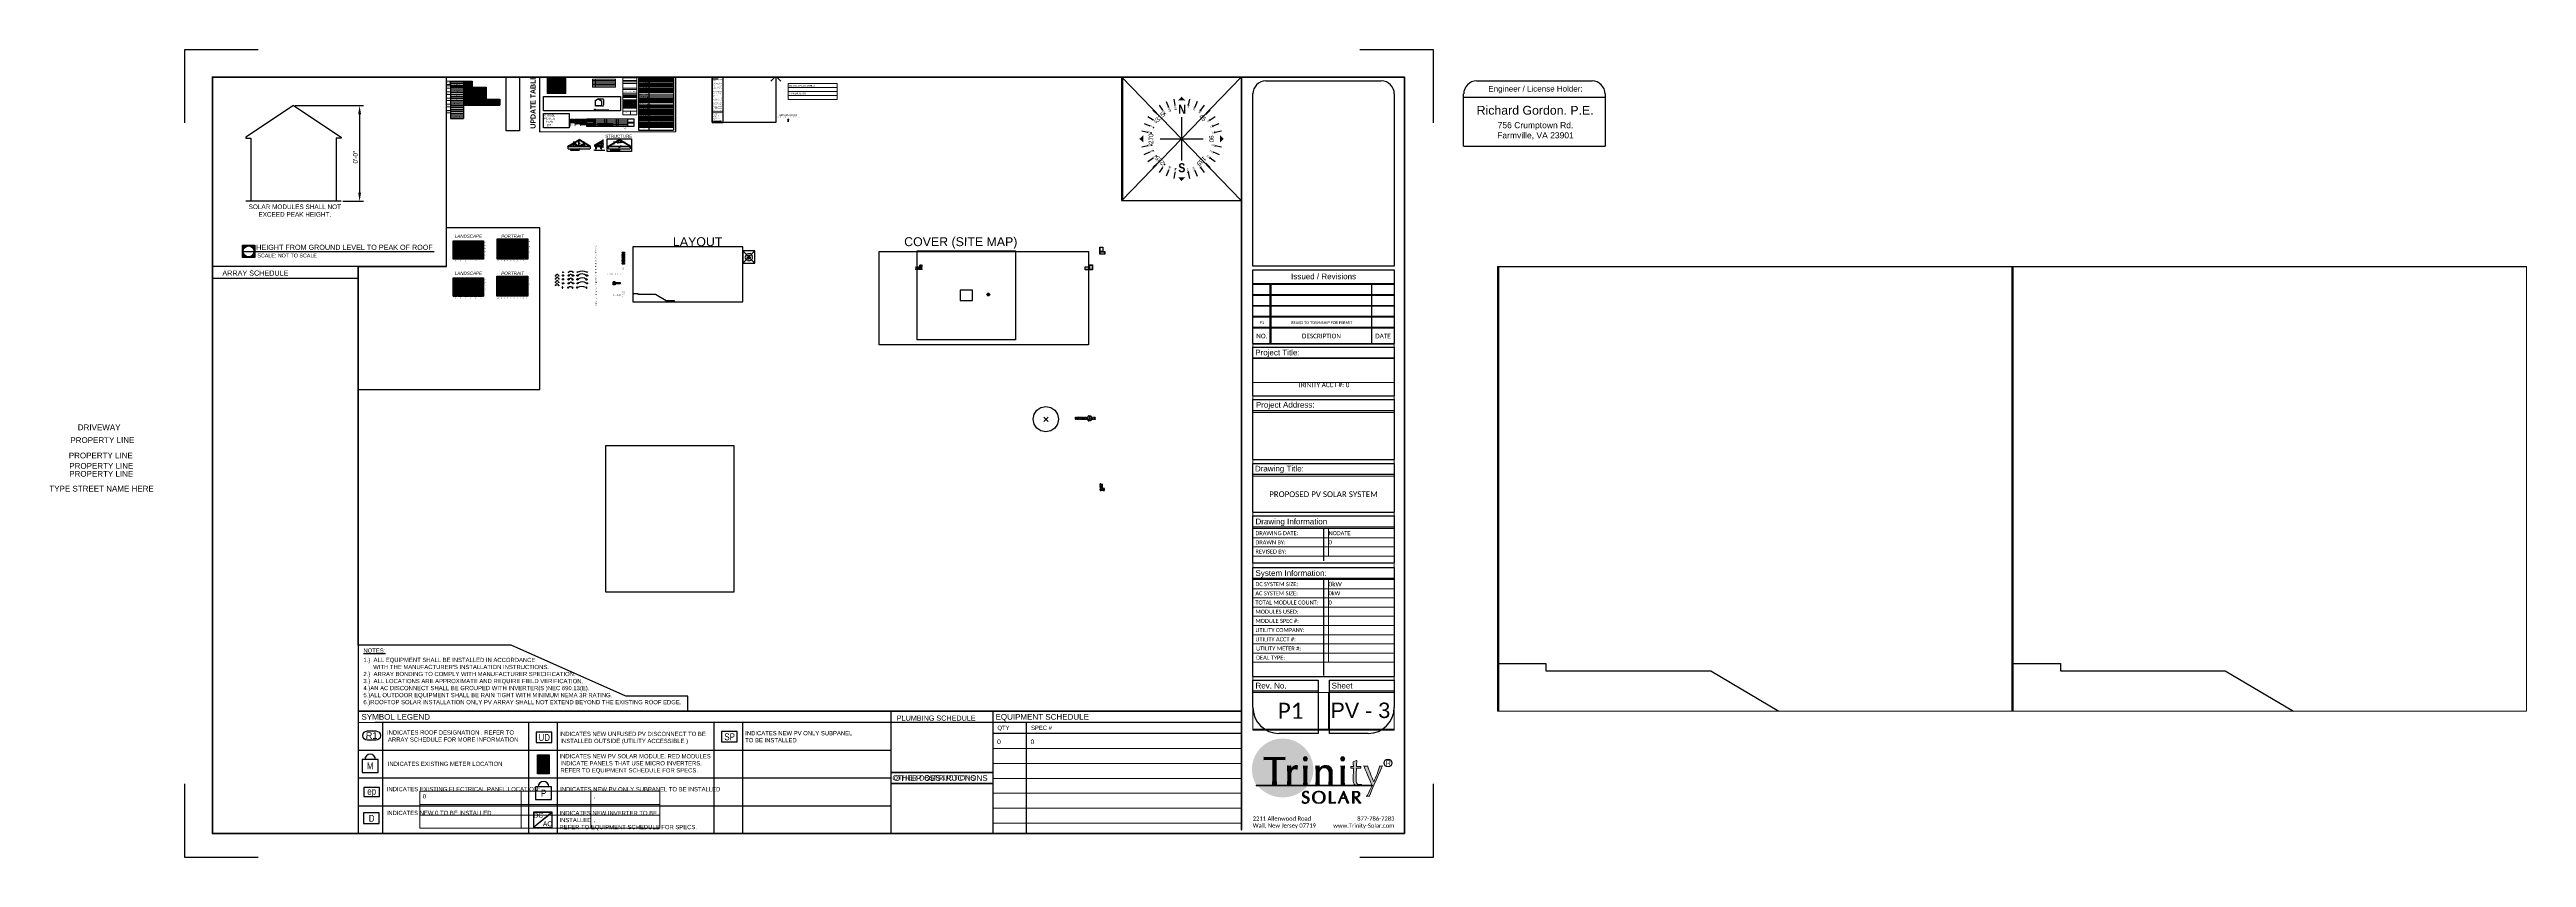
# Paper-space layout 'ROOF LAYOUT' of a CAD drawing. Header units: feet. Extents: x -2.2 to 31.5, y -0.5 to 10.5.
# The model-space entities are those that its viewports show. They can reach past a viewport. Long polylines and large blocks are cut down to what shows.
import ezdxf
from ezdxf.enums import TextEntityAlignment as Align

# ---------------------------------------------------------------- set-up
doc = ezdxf.new("R2010")
doc.units = ezdxf.units.FT
doc.header["$MEASUREMENT"] = 0
doc.set_wipeout_variables(frame=1)
doc.linetypes.add('HIDDEN', pattern=[0.375, 0.25, -0.125])
for name, color, linetype in [('E - MODULE', 7, 'Continuous'), ('LOCKED (PRINT)', 7, 'Continuous'), ('MODULE FRAME', 9, 'Continuous'), ('MODULE HATCH', 7, 'Continuous'), ('N - ROOF NUMBERS', 7, 'Continuous'), ('NORTH ARROW', 7, 'Continuous'), ('ROOF OBJECTS', 6, 'Continuous'), ('TITLEBLOCK TXT', 7, 'Continuous'), ('Z - ROOF', 3, 'Continuous'), ('Z - TITLEBLOCK', 7, 'Continuous'), ('Z - TITLEBLOCK TXT', 7, 'Continuous')]:
    doc.layers.add(name, color=color, linetype=linetype)
doc.layers.add('LOCKED (NO PRINT)', color=7, linetype='Continuous', plot=False)
doc.styles.add('1QUATER', font='technic_.ttf', dxfattribs={"height": 6})
doc.styles.add('ONE LINE TXT', font='techb___.ttf')
doc.styles.add('PAPER SPACE TXT', font='technic_.ttf', dxfattribs={"height": 0.125})
doc.styles.get("Standard").update_dxf_attribs({"font": 'calibri.ttf'})
doc.styles.add('style1', font='ariali.ttf')
doc.styles.add('TITLE BBLOCK TEXT', font='ARIALUNI.TTF')
doc.dimstyles.new('1QUATER', dxfattribs={"dimscale": 0, "dimtxt": 6, "dimasz": 6, "dimexe": 0, "dimexo": 1, "dimgap": 2, "dimtad": 1, "dimdec": 4, "dimzin": 3, "dimdsep": 46, "dimlunit": 4, "dimtxsty": '1QUATER', "dimcen": 6, "dimclrd": 1, "dimclre": 1, "dimclrt": 7, "dimadec": 0, "dimazin": 0, "dimtfac": 1, "dimtdec": 4, "dimtofl": 0, "dimtmove": 2, "dimatfit": 3, "dimfxl": 1, "dimfrac": 2, "dimtolj": 1, "dimtzin": 0, "dimarcsym": 1})
picture_1 = doc.add_image_def('image1.png', size_in_pixel=(1859, 826))
picture_2 = doc.add_image_def('image2.png', size_in_pixel=(488, 558))

# ---------------------------------------------------------------- blocks, each defined once
blk = doc.blocks.new('A$C754918D2')
at = {"linetype": 'Continuous'}
for p, q in [((-3.7, 11.6), (-3.7, 0.4)), ((10.1, 11.6), (-3.7, 11.6)), ((-3.7, 0.4), (10.1, 0.4)), ((10.1, 0.4), (10.1, 11.6))]:
    blk.add_line(p, q, dxfattribs=at)
blk.add_arc((3.2, 11.6), 4.64, 0.0033, 180.0033, dxfattribs=at)
at = {"style": 'PAPER SPACE TXT'}
blk.add_text('P', height=6, dxfattribs=at).set_placement((3.2, 6), align=Align.MIDDLE_CENTER)
blk = doc.blocks.new('GENERIC INVERTER')
blk.add_line((0.284, 0.231), (0, 0))
at = {"linetype": 'Continuous', "flags": 128}
blk.add_lwpolyline([(0.284, 0.231), (0, 0.231), (0, 0), (0.284, 0)], close=True, dxfattribs=at)
at = {"style": 'PAPER SPACE TXT'}
for s, p in [('DC', (0.072, 0.186)), ('AC', (0.212, 0.055))]:
    blk.add_text(s, height=0.075, dxfattribs=at).set_placement(p, align=Align.MIDDLE_CENTER)
blk = doc.blocks.new('A$C64994C3C')
at = {"linetype": 'Continuous'}
for p, q in [((-4.6, 11.3), (-4.6, 0.1)), ((9.2, 11.3), (-4.6, 11.3)), ((-4.6, 0.1), (9.2, 0.1)), ((9.2, 0.1), (9.2, 11.3))]:
    blk.add_line(p, q, dxfattribs=at)
blk.add_arc((2.3, 11.3), 4.64, 0.0033, 180.0033, dxfattribs=at)
at = {"style": 'PAPER SPACE TXT'}
blk.add_text('M', height=6, dxfattribs=at).set_placement((2.3, 5.7), align=Align.MIDDLE_CENTER)
blk = doc.blocks.new('A$C18892F71')
at = {"linetype": 'Continuous'}
for p, q in [((-0.124, 0.108), (-0.124, 0.01)), ((0.048, 0.108), (-0.124, 0.108)), ((-0.124, 0.01), (0.048, 0.01)), ((0.048, 0.01), (0.048, 0.108))]:
    blk.add_line(p, q, dxfattribs=at)
at = {"style": 'PAPER SPACE TXT'}
blk.add_text('ep', height=0.075, dxfattribs=at).set_placement((-0.038, 0.065), align=Align.MIDDLE_CENTER)
blk = doc.blocks.new('A$C035F63DD')
at = {"color": 3}
blk.add_lwpolyline([(-0.08, 0.003, -1), (-0.08, 0.136), (0.043, 0.136, -1), (0.043, 0.003)], format="xyb", close=True, dxfattribs=at)
at = {"layer": 'Z - TITLEBLOCK TXT', "color": 7, "style": 'TITLE BBLOCK TEXT'}
blk.add_text('R1', height=0.096, rotation=359.9886, dxfattribs=at).set_placement((-0.018, 0.07), align=Align.MIDDLE_CENTER)
blk = doc.blocks.new('A$C6EF85B4C')
at = {"layer": 'MODULE HATCH'}
h = blk.add_hatch(dxfattribs=at)
h.set_pattern_fill('ANGLE', color=9, scale=15)
h.set_pattern_definition([(0, (0, 0), (0, 4.125), [3, -1.125]), (90, (0, 0), (-4.125, 3e-16), [3, -1.125])])
h.paths.add_polyline_path([(-19.2, 21.6), (-19.2, -38.3), (14.8, -38.3), (14.8, 21.6)])
at = {"color": 4}
blk.add_lwpolyline([(-21.7, 24.1), (17.3, 24.1), (17.3, -40.8), (-21.7, -40.8)], close=True, dxfattribs=at)
at = {"layer": 'MODULE FRAME', "color": 7, "linetype": 'Continuous', "flags": 128}
blk.add_lwpolyline([(17.3, -40.8), (-21.7, -40.8), (-21.7, 24.1), (17.3, 24.1)], close=True, dxfattribs=at)
at = {"layer": 'MODULE FRAME', "color": 8, "linetype": 'Continuous', "flags": 128}
blk.add_lwpolyline([(14.8, -38.3), (-19.2, -38.3), (-19.2, 21.6), (14.8, 21.6)], close=True, dxfattribs=at)
blk = doc.blocks.new('A$C20456FC4')
at = {"layer": 'MODULE HATCH'}
h = blk.add_hatch(dxfattribs=at)
h.set_pattern_fill('ANGLE', color=9, scale=20)
h.set_pattern_definition([(0, (8.925, 25.2446), (0, 5.5), [4, -1.5]), (90, (8.925, 25.2446), (-5.5, 3e-16), [4, -1.5])])
h.paths.add_polyline_path([(24.7, 47.9), (-11.3, 47.9), (-11.3, -14.1), (24.7, -14.1)])
at = {"color": 4}
blk.add_lwpolyline([(-12.8, 49.4), (26.2, 49.4), (26.2, -15.6), (-12.8, -15.6)], close=True, dxfattribs=at)
at = {"layer": 'MODULE FRAME', "color": 10, "linetype": 'Continuous', "flags": 128}
blk.add_lwpolyline([(26.2, -15.6), (-12.8, -15.6), (-12.8, 49.4), (26.2, 49.4)], close=True, dxfattribs=at)
at = {"layer": 'MODULE FRAME', "color": 1, "linetype": 'Continuous', "flags": 128}
blk.add_lwpolyline([(24.7, -14.1), (-11.3, -14.1), (-11.3, 47.9), (24.7, 47.9)], close=True, dxfattribs=at)
blk = doc.blocks.new('A$C78CA008D')
at = {"color": 3}
blk.add_lwpolyline([(-0.08, -0.006, -1), (-0.08, 0.126), (0.043, 0.126, -1), (0.043, -0.006)], format="xyb", close=True, dxfattribs=at)
at = {"layer": 'Z - TITLEBLOCK TXT', "color": 7, "style": 'TITLE BBLOCK TEXT'}
blk.add_text('R2', height=0.096, rotation=359.9886, dxfattribs=at).set_placement((-0.018, 0.06), align=Align.MIDDLE_CENTER)
blk = doc.blocks.new('A$C188C70DB')
at = {"color": 3}
blk.add_lwpolyline([(-0.085, 0.01, -1), (-0.085, 0.142), (0.038, 0.142, -1), (0.038, 0.01)], format="xyb", close=True, dxfattribs=at)
at = {"layer": 'Z - TITLEBLOCK TXT', "color": 7, "style": 'TITLE BBLOCK TEXT'}
blk.add_text('R3', height=0.096, rotation=359.9886, dxfattribs=at).set_placement((-0.024, 0.076), align=Align.MIDDLE_CENTER)
blk = doc.blocks.new('A$C192F5397')
at = {"color": 3}
blk.add_lwpolyline([(-0.1, 0.004, -1), (-0.1, 0.136), (0.022, 0.136, -1), (0.022, 0.004)], format="xyb", close=True, dxfattribs=at)
at = {"layer": 'Z - TITLEBLOCK TXT', "color": 7, "style": 'TITLE BBLOCK TEXT'}
blk.add_text('R4', height=0.096, rotation=359.9886, dxfattribs=at).set_placement((-0.039, 0.07), align=Align.MIDDLE_CENTER)
blk = doc.blocks.new('A$C2E9D7AD3')
at = {"color": 3}
blk.add_lwpolyline([(-0.084, 0.006, -1), (-0.084, 0.139), (0.039, 0.139, -1), (0.039, 0.006)], format="xyb", close=True, dxfattribs=at)
at = {"layer": 'Z - TITLEBLOCK TXT', "color": 7, "style": 'TITLE BBLOCK TEXT'}
blk.add_text('R5', height=0.096, rotation=359.9886, dxfattribs=at).set_placement((-0.022, 0.072), align=Align.MIDDLE_CENTER)
blk = doc.blocks.new('A$C1B3971E3')
at = {"color": 3}
blk.add_lwpolyline([(-0.082, 0.003, -1), (-0.082, 0.135), (0.04, 0.135, -1), (0.04, 0.003)], format="xyb", close=True, dxfattribs=at)
at = {"layer": 'Z - TITLEBLOCK TXT', "color": 7, "style": 'TITLE BBLOCK TEXT'}
blk.add_text('R6', height=0.096, rotation=359.9886, dxfattribs=at).set_placement((-0.021, 0.069), align=Align.MIDDLE_CENTER)
blk = doc.blocks.new('A$C45660E13')
at = {"color": 3}
blk.add_lwpolyline([(-0.114, 0.013, -1), (-0.114, 0.145), (0.009, 0.145, -1), (0.009, 0.013)], format="xyb", close=True, dxfattribs=at)
at = {"layer": 'Z - TITLEBLOCK TXT', "color": 7, "style": 'TITLE BBLOCK TEXT'}
blk.add_text('R7', height=0.096, rotation=359.9886, dxfattribs=at).set_placement((-0.053, 0.079), align=Align.MIDDLE_CENTER)
blk = doc.blocks.new('A$C04943D0C')
at = {"color": 3}
blk.add_lwpolyline([(-0.088, -0.034, -1), (-0.088, 0.099), (0.035, 0.099, -1), (0.035, -0.034)], format="xyb", close=True, dxfattribs=at)
at = {"layer": 'Z - TITLEBLOCK TXT', "color": 7, "style": 'TITLE BBLOCK TEXT'}
blk.add_text('R8', height=0.096, rotation=359.9886, dxfattribs=at).set_placement((-0.027, 0.032), align=Align.MIDDLE_CENTER)
blk = doc.blocks.new('*T69')
at = {"layer": 'Defpoints', "color": 8, "linetype": 'ByBlock', "lineweight": 0, "transparency": 16777216}
for p, q in [((0, 0), (444.3, 0)), ((0, 0), (0, -88.9)), ((444.3, 0), (444.3, -88.9)), ((0, -48.9), (444.3, -48.9)), ((0, -88.9), (444.3, -88.9))]:
    blk.add_line(p, q, dxfattribs=at)
at = {"color": 0, "transparency": 16777216, "width": 437.115, "attachment_point": 5}
for s, insert, char_height in [('{\\fCalibri|b0|i0|c0;INSTALLATION OF NEW ROOF MOUNTED^J0kW PV SYSTEM', (222.2, -24.4), 15.067), ('{\\fCalibri|b0|i0|c0;0', (222.2, -68.9), 11.3)]:
    blk.add_mtext(s, dxfattribs=dict(at, insert=insert, char_height=char_height))
blk = doc.blocks.new('*T70')
at = {"layer": 'Defpoints', "color": 8, "linetype": 'ByBlock', "lineweight": 0, "transparency": 16777216}
for p, q in [((0, 0), (295.2, 0)), ((0, 0), (0, -106.5)), ((39.7, 0), (39.7, -106.5)), ((295.2, 0), (295.2, -106.5)), ((0, -17.9), (295.2, -17.9)), ((0, -35.6), (295.2, -35.6)), ((0, -53.3), (295.2, -53.3)), ((0, -71), (295.2, -71)), ((0, -88.8), (295.2, -88.8)), ((0, -106.5), (295.2, -106.5))]:
    blk.add_line(p, q, dxfattribs=at)
at = {"color": 0, "transparency": 16777216, "char_height": 5.449, "attachment_point": 7}
for s, insert, width in [('{\\fCalibri|b0|i0|c0;0', (5.2, -12.6), 29.27), ('{\\fCalibri|b0|i0|c0;0', (45, -12.6), 244.994), ('{\\fCalibri|b0|i0|c0;', (5.2, -30.4), 29.27), ('{\\fCalibri|b0|i0|c0;', (45, -30.4), 244.994), ('{\\fCalibri|b0|i0|c0;', (5.2, -48.1), 29.27), ('{\\fCalibri|b0|i0|c0;', (45, -48.1), 244.994), ('{\\fCalibri|b0|i0|c0;', (5.2, -65.8), 29.27), ('{\\fCalibri|b0|i0|c0;', (45, -65.8), 244.994), ('{\\fCalibri|b0|i0|c0;', (5.2, -83.5), 29.27), ('{\\fCalibri|b0|i0|c0;', (5.2, -101.3), 29.27), ('{\\fCalibri|b0|i0|c0;', (45, -83.5), 244.994), ('{\\fCalibri|b0|i0|c0;', (45, -101.3), 244.994)]:
    blk.add_mtext(s, dxfattribs=dict(at, insert=insert, width=width))
blk = doc.blocks.new('*T73')
at = {"layer": 'Defpoints', "color": 8, "linetype": 'ByBlock', "lineweight": 0, "transparency": 16777216}
for p, q in [((0, 0), (196.3, 0)), ((0, 0), (0, -30.3)), ((82.8, 0), (82.8, -30.3)), ((139.8, 0), (139.8, -30.3)), ((196.3, 0), (196.3, -30.3)), ((0, -10.8), (196.3, -10.8)), ((0, -19.5), (196.3, -19.5)), ((0, -30.3), (196.3, -30.3))]:
    blk.add_line(p, q, dxfattribs=at)
at = {"color": 0, "transparency": 16777216, "char_height": 3.438, "attachment_point": 1}
for s, insert, width in [('{\\fCalibri|b0|i0|c0;', (2.4, -10.8), 78.001), ('{\\fCalibri|b0|i0|c0;0', (2.4, -2.4), 78.001), ('{\\fCalibri|b0|i0|c0;', (85.3, -2.4), 52.08), ('{\\fCalibri|b0|i0|c0;', (85.3, -10.8), 52.08), ('{\\fCalibri|b0|i0|c0;', (142.2, -10.8), 51.743), ('{\\fCalibri|b0|i0|c0;.', (142.2, -2.4), 51.743), ('{\\fCalibri|b0|i0|c0;', (2.4, -21.9), 78.001), ('{\\fCalibri|b0|i0|c0;', (85.3, -21.9), 52.08), ('{\\fCalibri|b0|i0|c0;.', (142.2, -21.9), 51.743)]:
    blk.add_mtext(s, dxfattribs=dict(at, insert=insert, width=width))
blk = doc.blocks.new('*T74')
at = {"layer": 'Defpoints', "color": 8, "linetype": 'ByBlock', "lineweight": 0, "transparency": 16777216}
for p, q in [((0, 0), (91.8, 0)), ((0, 0), (0, -91.1)), ((91.8, 0), (91.8, -91.1)), ((0, -9), (91.8, -9)), ((0, -22.8), (91.8, -22.8)), ((0, -31.8), (91.8, -31.8)), ((0, -45.5), (91.8, -45.5)), ((0, -54.6), (91.8, -54.6)), ((0, -68.3), (91.8, -68.3)), ((0, -77.3), (91.8, -77.3)), ((0, -91.1), (91.8, -91.1))]:
    blk.add_line(p, q, dxfattribs=at)
at = {"color": 0, "transparency": 16777216, "char_height": 3.446, "width": 88.114, "attachment_point": 4}
for s, insert in [('{\\fCalibri|b0|i0|c0;\\L', (1.9, -4.5)), ('{\\fCalibri|b0|i0|c0;', (1.9, -15.9)), ('{\\fCalibri|b0|i0|c0;\\L', (1.9, -27.3)), ('{\\fCalibri|b0|i0|c0;', (1.9, -38.7)), ('{\\fCalibri|b0|i0|c0;\\L', (1.9, -50)), ('{\\fCalibri|b0|i0|c0;', (1.9, -61.4)), ('{\\fCalibri|b0|i0|c0;\\L', (1.9, -72.8)), ('{\\fCalibri|b0|i0|c0;', (1.9, -84.2))]:
    blk.add_mtext(s, dxfattribs=dict(at, insert=insert))
blk = doc.blocks.new('*T75')
at = {"layer": 'Defpoints', "color": 8, "linetype": 'ByBlock', "lineweight": 0, "transparency": 16777216}
for p, q in [((0, 0), (631.6, 0)), ((0, 0), (0, -208.1)), ((631.6, 0), (631.6, -208.1)), ((0, -51.9), (631.6, -51.9)), ((0, -103.8), (631.6, -103.8)), ((0, -156.2), (631.6, -156.2)), ((0, -208.1), (631.6, -208.1))]:
    blk.add_line(p, q, dxfattribs=at)
at = {"color": 0, "transparency": 16777216, "char_height": 21.506, "width": 608.409, "attachment_point": 7}
for s, insert in [('{\\fCalibri|b0|i0|c0;NO UTILITY DISCONNECT', (11.6, -40.3)), ('{\\fCalibri|b0|i0|c0;', (11.6, -92.2)), ('{\\fCalibri|b0|i0|c0;0 INVERETER(S)', (11.6, -144.6)), ('{\\fCalibri|b0|i0|c0;', (11.6, -196.5))]:
    blk.add_mtext(s, dxfattribs=dict(at, insert=insert))
blk = doc.blocks.new('*T71')
at = {"layer": 'Defpoints', "color": 8, "linetype": 'ByBlock', "lineweight": 0, "transparency": 16777216}
for p, q in [((0, 0), (238.6, 0)), ((0, 0), (0, -301.4)), ((26.6, 0), (26.6, -301.4)), ((135.2, 0), (135.2, -301.4)), ((137.9, 0), (137.9, -301.4)), ((163.5, 0), (163.5, -301.4)), ((176.8, 0), (176.8, -301.4)), ((207.6, 0), (207.6, -301.4)), ((217.4, 0), (217.4, -301.4)), ((238.6, 0), (238.6, -301.4)), ((0, -8.4), (238.6, -8.4)), ((0, -18.9), (238.6, -18.9)), ((0, -25.4), (238.6, -25.4)), ((0, -33.9), (238.6, -33.9)), ((0, -40.4), (238.6, -40.4)), ((0, -46.9), (238.6, -46.9)), ((0, -53.3), (238.6, -53.3)), ((0, -59.8), (238.6, -59.8)), ((0, -66.3), (238.6, -66.3)), ((0, -72.7), (238.6, -72.7)), ((0, -79.2), (238.6, -79.2)), ((0, -85.7), (238.6, -85.7)), ((0, -92.1), (238.6, -92.1)), ((0, -107.5), (238.6, -107.5)), ((0, -113.9), (238.6, -113.9)), ((0, -120.4), (238.6, -120.4)), ((0, -126.8), (238.6, -126.8)), ((0, -133.4), (238.6, -133.4)), ((0, -139.8), (238.6, -139.8)), ((0, -146.3), (238.6, -146.3)), ((0, -152.8), (238.6, -152.8)), ((0, -159.3), (238.6, -159.3)), ((0, -165.7), (238.6, -165.7)), ((0, -172.2), (238.6, -172.2)), ((0, -178.7), (238.6, -178.7)), ((0, -185.1), (238.6, -185.1)), ((0, -191.6), (238.6, -191.6)), ((0, -198.1), (238.6, -198.1)), ((0, -204.5), (238.6, -204.5)), ((0, -211), (238.6, -211)), ((0, -217.4), (238.6, -217.4)), ((0, -223.9), (238.6, -223.9)), ((0, -230.4), (238.6, -230.4)), ((0, -236.8), (238.6, -236.8)), ((0, -243.3), (238.6, -243.3)), ((0, -249.7), (238.6, -249.7)), ((0, -256.2), (238.6, -256.2)), ((0, -262.7), (238.6, -262.7)), ((0, -269.1), (238.6, -269.1)), ((0, -275.6), (238.6, -275.6)), ((0, -282), (238.6, -282)), ((0, -288.5), (238.6, -288.5)), ((0, -295), (238.6, -295)), ((0, -301.4), (238.6, -301.4))]:
    blk.add_line(p, q, dxfattribs=at)
at = {"color": 0, "transparency": 16777216}
for s, insert, char_height, width, attachment_point in [('{\\fCalibri|b0|i0|c0;JOB NAME:', (24.6, -4.2), 3, 22.582, 6), ('{\\fCalibri|b0|i0|c0;ADDRESS:', (24.6, -8.4), 3, 22.582, 3), ('{\\fCalibri|b0|i0|c0;0', (26.6, -4.2), 3, 108.617, 4), ('{\\fCalibri|b0|i0|c0;0', (26.6, -8.4), 3, 108.617, 1), ('{\\fCalibri|b0|i0|c0;', (136.6, -4.2), 2.75, 2.75, 5), ('{\\fCalibri|b0|i0|c0;', (136.6, -13.7), 2.75, 2.75, 5), ('{\\fCalibri|b0|i0|c0;', (150.7, -4.2), 2.75, 25.507, 5), ('{\\fCalibri|b0|i0|c0;', (150.7, -13.7), 2.75, 25.507, 5), ('{\\fCalibri|b0|i0|c0;', (170.1, -4.2), 2.75, 13.357, 5), ('{\\fCalibri|b0|i0|c0;', (170.1, -13.7), 2.75, 13.357, 5), ('{\\fCalibri|b0|i0|c0;', (192.2, -4.2), 2.75, 30.809, 5), ('{\\fCalibri|b0|i0|c0;', (192.2, -13.7), 2.75, 30.809, 5), ('{\\fCalibri|b0|i0|c0;', (212.5, -4.2), 2.75, 9.823, 5), ('{\\fCalibri|b0|i0|c0;', (212.5, -13.7), 2.75, 9.823, 5), ('{\\fCalibri|b0|i0|c0;', (228, -4.2), 2.75, 21.192, 5), ('{\\fCalibri|b0|i0|c0;', (228, -13.7), 2.75, 21.192, 5), ('{\\fCalibri|b0|i0|c0;•', (24.6, -37.2), 2.75, 22.582, 6), ('{\\fCalibri|b0|i0|c0;', (24.6, -22.1), 2.75, 22.582, 6), ('{\\fCalibri|b0|i0|c0;', (24.6, -29.6), 2.75, 22.582, 6), ('{\\fCalibri|b0|i0|c0;', (26.6, -22.1), 2.75, 108.617, 4), ("{\\fCalibri|b0|i0|c0;0 's (0KW)", (26.6, -37.2), 2.75, 108.617, 4), ('{\\fCalibri|b0|i0|c0;2 ESTIMATED MAN HOURS', (26.6, -29.6), 2.75, 108.617, 4), ('{\\fCalibri|b0|i0|c0;', (136.6, -22.1), 2.75, 2.75, 5), ('{\\fCalibri|b0|i0|c0;', (136.6, -29.6), 2.75, 2.75, 5), ('{\\fCalibri|b0|i0|c0;', (136.6, -37.2), 2.75, 2.75, 5), ('{\\fCalibri|b0|i0|c0;0.08 DAYS (3 MEN)', (150.7, -29.6), 2.75, 25.507, 5), ('{\\fCalibri|b0|i0|c0;', (150.7, -22.1), 2.75, 25.507, 5), ('{\\fCalibri|b0|i0|c0;', (150.7, -37.2), 2.75, 25.507, 5), ('{\\fCalibri|b0|i0|c0;', (170.1, -22.1), 2.75, 13.357, 5), ('{\\fCalibri|b0|i0|c0;', (170.1, -29.6), 2.75, 13.357, 5), ('{\\fCalibri|b0|i0|c0;', (170.1, -37.2), 2.75, 13.357, 5), ('{\\fCalibri|b0|i0|c0;0.06 DAYS (4 MEN)', (192.2, -29.6), 2.75, 30.809, 5), ('{\\fCalibri|b0|i0|c0;', (192.2, -22.1), 2.75, 30.809, 5), ('{\\fCalibri|b0|i0|c0;', (192.2, -37.2), 2.75, 30.809, 5), ('{\\fCalibri|b0|i0|c0;', (212.5, -22.1), 2.75, 9.823, 5), ('{\\fCalibri|b0|i0|c0;', (212.5, -29.6), 2.75, 9.823, 5), ('{\\fCalibri|b0|i0|c0;', (212.5, -37.2), 2.75, 9.823, 5), ('{\\fCalibri|b0|i0|c0;0.04 DAYS (6 MEN)', (228, -29.6), 2.75, 21.192, 5), ('{\\fCalibri|b0|i0|c0;', (228, -22.1), 2.75, 21.192, 5), ('{\\fCalibri|b0|i0|c0;', (228, -37.2), 2.75, 21.192, 5), ('{\\fCalibri|b0|i0|c0;', (24.6, -43.7), 2.75, 22.582, 6), ('{\\fCalibri|b0|i0|c0;', (24.6, -50.1), 2.75, 22.582, 6), ('{\\fCalibri|b0|i0|c0;', (24.6, -56.6), 2.75, 22.582, 6), ('{\\fCalibri|b0|i0|c0;', (26.6, -43.7), 2.75, 108.617, 4), ('{\\fCalibri|b0|i0|c0;', (26.6, -50.1), 2.75, 108.617, 4), ('{\\fCalibri|b0|i0|c0;', (26.6, -56.6), 2.75, 108.617, 4), ('{\\fCalibri|b0|i0|c0;', (136.6, -43.7), 2.75, 2.75, 5), ('{\\fCalibri|b0|i0|c0;', (136.6, -50.1), 2.75, 2.75, 5), ('{\\fCalibri|b0|i0|c0;', (136.6, -56.6), 2.75, 2.75, 5), ('{\\fCalibri|b0|i0|c0;', (150.7, -43.7), 2.75, 25.507, 5), ('{\\fCalibri|b0|i0|c0;', (150.7, -50.1), 2.75, 25.507, 5), ('{\\fCalibri|b0|i0|c0;', (150.7, -56.6), 2.75, 25.507, 5), ('{\\fCalibri|b0|i0|c0;', (170.1, -43.7), 2.75, 13.357, 5), ('{\\fCalibri|b0|i0|c0;', (170.1, -50.1), 2.75, 13.357, 5), ('{\\fCalibri|b0|i0|c0;', (170.1, -56.6), 2.75, 13.357, 5), ('{\\fCalibri|b0|i0|c0;', (192.2, -43.7), 2.75, 30.809, 5), ('{\\fCalibri|b0|i0|c0;', (192.2, -50.1), 2.75, 30.809, 5), ('{\\fCalibri|b0|i0|c0;', (192.2, -56.6), 2.75, 30.809, 5), ('{\\fCalibri|b0|i0|c0;', (212.5, -43.7), 2.75, 9.823, 5), ('{\\fCalibri|b0|i0|c0;', (212.5, -50.1), 2.75, 9.823, 5), ('{\\fCalibri|b0|i0|c0;', (212.5, -56.6), 2.75, 9.823, 5), ('{\\fCalibri|b0|i0|c0;', (228, -43.7), 2.75, 21.192, 5), ('{\\fCalibri|b0|i0|c0;', (228, -50.1), 2.75, 21.192, 5), ('{\\fCalibri|b0|i0|c0;', (228, -56.6), 2.75, 21.192, 5), ('{\\fCalibri|b0|i0|c0;•', (24.6, -63), 2.75, 22.582, 6), ('{\\fCalibri|b0|i0|c0;•', (24.6, -69.5), 2.75, 22.582, 6), ('{\\fCalibri|b0|i0|c0;•', (24.6, -76), 2.75, 22.582, 6), ('{\\fCalibri|b0|i0|c0;0 INVERTERS INSTALLED ', (26.6, -69.5), 2.75, 108.617, 4), ('{\\fCalibri|b0|i0|c0;NO PIPES OR VENTS BEINGS RELOCATED OR REMOVED', (26.6, -63), 2.75, 108.617, 4), ('{\\fCalibri|b0|i0|c0;NO TRENCH', (26.6, -76), 2.75, 108.617, 4), ('{\\fCalibri|b0|i0|c0;', (136.6, -63), 2.75, 2.75, 5), ('{\\fCalibri|b0|i0|c0;', (136.6, -69.5), 2.75, 2.75, 5), ('{\\fCalibri|b0|i0|c0;', (136.6, -76), 2.75, 2.75, 5), ('{\\fCalibri|b0|i0|c0;', (150.7, -63), 2.75, 25.507, 5), ('{\\fCalibri|b0|i0|c0;', (150.7, -69.5), 2.75, 25.507, 5), ('{\\fCalibri|b0|i0|c0;', (150.7, -76), 2.75, 25.507, 5), ('{\\fCalibri|b0|i0|c0;', (170.1, -63), 2.75, 13.357, 5), ('{\\fCalibri|b0|i0|c0;', (170.1, -69.5), 2.75, 13.357, 5), ('{\\fCalibri|b0|i0|c0;', (170.1, -76), 2.75, 13.357, 5), ('{\\fCalibri|b0|i0|c0;', (192.2, -63), 2.75, 30.809, 5), ('{\\fCalibri|b0|i0|c0;', (192.2, -69.5), 2.75, 30.809, 5), ('{\\fCalibri|b0|i0|c0;', (192.2, -76), 2.75, 30.809, 5), ('{\\fCalibri|b0|i0|c0;', (212.5, -63), 2.75, 9.823, 5), ('{\\fCalibri|b0|i0|c0;', (212.5, -69.5), 2.75, 9.823, 5), ('{\\fCalibri|b0|i0|c0;', (212.5, -76), 2.75, 9.823, 5), ('{\\fCalibri|b0|i0|c0;', (228, -63), 2.75, 21.192, 5), ('{\\fCalibri|b0|i0|c0;', (228, -69.5), 2.75, 21.192, 5), ('{\\fCalibri|b0|i0|c0;', (228, -76), 2.75, 21.192, 5), ('{\\fCalibri|b0|i0|c0;', (13.3, -99.8), 2.75, 22.582, 5), ('{\\fCalibri|b0|i0|c0;', (24.6, -82.4), 2.75, 22.582, 6), ('{\\fCalibri|b0|i0|c0;', (24.6, -88.9), 2.75, 22.582, 6), ('{\\fCalibri|b0|i0|c0;', (26.6, -82.4), 2.75, 108.617, 4), ('{\\fCalibri|b0|i0|c0;', (26.6, -88.9), 2.75, 108.617, 4), ('{\\fCalibri|b0|i0|c0;', (26.6, -99.8), 2.75, 108.617, 4), ('{\\fCalibri|b0|i0|c0;', (136.6, -82.4), 2.75, 2.75, 5), ('{\\fCalibri|b0|i0|c0;', (136.6, -88.9), 2.75, 2.75, 5), ('{\\fCalibri|b0|i0|c0;', (136.6, -99.8), 2.75, 2.75, 5), ('{\\fCalibri|b1|i0|c0;\\LESTIMATED', (150.7, -99.8), 2.75, 25.507, 5), ('{\\fCalibri|b0|i0|c0;', (150.7, -82.4), 2.75, 25.507, 5), ('{\\fCalibri|b0|i0|c0;', (150.7, -88.9), 2.75, 25.507, 5), ('{\\fCalibri|b0|i0|c0;', (170.1, -82.4), 2.75, 13.357, 5), ('{\\fCalibri|b0|i0|c0;', (170.1, -88.9), 2.75, 13.357, 5), ('{\\fCalibri|b0|i0|c0;', (170.1, -99.8), 2.75, 13.357, 5), ('{\\fCalibri|b1|i0|c0;\\LSENT TO JOB', (192.2, -99.8), 2.75, 30.809, 5), ('{\\fCalibri|b0|i0|c0;', (192.2, -82.4), 2.75, 30.809, 5), ('{\\fCalibri|b0|i0|c0;', (192.2, -88.9), 2.75, 30.809, 5), ('{\\fCalibri|b0|i0|c0;', (212.5, -82.4), 2.75, 9.823, 5), ('{\\fCalibri|b0|i0|c0;', (212.5, -88.9), 2.75, 9.823, 5), ('{\\fCalibri|b0|i0|c0;', (212.5, -99.8), 2.75, 9.823, 5), ('{\\fCalibri|b1|i0|c0;\\LUSED', (228, -99.8), 2.75, 21.192, 5), ('{\\fCalibri|b0|i0|c0;', (228, -82.4), 2.75, 21.192, 5), ('{\\fCalibri|b0|i0|c0;', (228, -88.9), 2.75, 21.192, 5), ('{\\fCalibri|b0|i0|c0;□', (13.3, -110.7), 2.75, 22.582, 5), ('{\\fCalibri|b0|i0|c0;□', (13.3, -117.2), 2.75, 22.582, 5), ('{\\fCalibri|b0|i0|c0;0', (26.6, -110.7), 2.75, 108.617, 4), ('{\\fCalibri|b0|i0|c0; 2pA BACKFEED BREAKER', (26.6, -117.2), 2.75, 108.617, 4), ('{\\fCalibri|b0|i0|c0;', (136.6, -110.7), 2.75, 2.75, 5), ('{\\fCalibri|b0|i0|c0;', (136.6, -117.2), 2.75, 2.75, 5), ('{\\fCalibri|b0|i0|c0;0', (150.7, -110.7), 2.75, 25.507, 5), ('{\\fCalibri|b0|i0|c0;1', (150.7, -117.2), 2.75, 25.507, 5), ('{\\fCalibri|b0|i0|c0;', (170.1, -110.7), 2.75, 13.357, 5), ('{\\fCalibri|b0|i0|c0;', (170.1, -117.2), 2.75, 13.357, 5), ('{\\fCalibri|b0|i0|c0;___', (192.2, -110.7), 2.75, 30.809, 5), ('{\\fCalibri|b0|i0|c0;___', (192.2, -117.2), 2.75, 30.809, 5), ('{\\fCalibri|b0|i0|c0;', (212.5, -110.7), 2.75, 9.823, 5), ('{\\fCalibri|b0|i0|c0;', (212.5, -117.2), 2.75, 9.823, 5), ('{\\fCalibri|b0|i0|c0;___', (228, -110.7), 2.75, 21.192, 5), ('{\\fCalibri|b0|i0|c0;___', (228, -117.2), 2.75, 21.192, 5), ('{\\fCalibri|b0|i0|c0;□', (13.3, -123.6), 2.75, 22.582, 5), ('{\\fCalibri|b0|i0|c0;□', (13.3, -130.1), 2.75, 22.582, 5), ('{\\fCalibri|b0|i0|c0;□', (13.3, -136.6), 2.75, 22.582, 5), ('{\\fCalibri|b0|i0|c0;SOLADECK BOX(ES) & HAYCO CONNECTOR(S)', (26.6, -130.1), 2.75, 108.617, 4), ('{\\fCalibri|b0|i0|c0;FLASHINGS', (26.6, -143), 2.75, 108.617, 4), ("{\\fCalibri|b0|i0|c0;14' SECTIONS OF RAIL", (26.6, -136.6), 2.75, 108.617, 4), ('{\\fCalibri|b0|i0|c0; METER AND METER PAN', (26.6, -123.6), 2.75, 108.617, 4), ('{\\fCalibri|b0|i0|c0;', (136.6, -123.6), 2.75, 2.75, 5), ('{\\fCalibri|b0|i0|c0;', (136.6, -130.1), 2.75, 2.75, 5), ('{\\fCalibri|b0|i0|c0;', (136.6, -136.6), 2.75, 2.75, 5), ('{\\fCalibri|b0|i0|c0;0', (150.7, -130.1), 2.75, 25.507, 5), ('{\\fCalibri|b0|i0|c0;0', (150.7, -143), 2.75, 25.507, 5), ('{\\fCalibri|b0|i0|c0;2', (150.7, -136.6), 2.75, 25.507, 5), ('{\\fCalibri|b0|i0|c0;1', (150.7, -123.6), 2.75, 25.507, 5), ('{\\fCalibri|b0|i0|c0;', (170.1, -123.6), 2.75, 13.357, 5), ('{\\fCalibri|b0|i0|c0;', (170.1, -130.1), 2.75, 13.357, 5), ('{\\fCalibri|b0|i0|c0;', (170.1, -136.6), 2.75, 13.357, 5), ('{\\fCalibri|b0|i0|c0;___', (192.2, -123.6), 2.75, 30.809, 5), ('{\\fCalibri|b0|i0|c0;___', (192.2, -130.1), 2.75, 30.809, 5), ('{\\fCalibri|b0|i0|c0;___', (192.2, -136.6), 2.75, 30.809, 5), ('{\\fCalibri|b0|i0|c0;', (212.5, -123.6), 2.75, 9.823, 5), ('{\\fCalibri|b0|i0|c0;', (212.5, -130.1), 2.75, 9.823, 5), ('{\\fCalibri|b0|i0|c0;', (212.5, -136.6), 2.75, 9.823, 5), ('{\\fCalibri|b0|i0|c0;___', (228, -123.6), 2.75, 21.192, 5), ('{\\fCalibri|b0|i0|c0;___', (228, -130.1), 2.75, 21.192, 5), ('{\\fCalibri|b0|i0|c0;___', (228, -136.6), 2.75, 21.192, 5), ('{\\fCalibri|b0|i0|c0;□', (13.3, -143), 2.75, 22.582, 5), ('{\\fCalibri|b0|i0|c0;□', (13.3, -149.5), 2.75, 22.582, 5), ('{\\fCalibri|b0|i0|c0;□', (13.3, -156), 2.75, 22.582, 5), ('{\\fCalibri|b0|i0|c0;□', (13.3, -162.5), 2.75, 22.582, 5), ('{\\fCalibri|b0|i0|c0;CASE(S) OF BLACK SPRAY PAINT', (26.6, -149.5), 2.75, 108.617, 4), ('{\\fCalibri|b0|i0|c0;CASE(S) OF TAR', (26.6, -156), 2.75, 108.617, 4), ('{\\fCalibri|b0|i0|c0;PV LEAD WIRE', (26.6, -162.5), 2.75, 108.617, 4), ('{\\fCalibri|b0|i0|c0;', (136.6, -143), 2.75, 2.75, 5), ('{\\fCalibri|b0|i0|c0;', (136.6, -149.5), 2.75, 2.75, 5), ('{\\fCalibri|b0|i0|c0;', (136.6, -156), 2.75, 2.75, 5), ("{\\fCalibri|b0|i0|c0;0'", (150.7, -162.5), 2.75, 25.507, 5), ('{\\fCalibri|b0|i0|c0;1', (150.7, -149.5), 2.75, 25.507, 5), ('{\\fCalibri|b0|i0|c0;1', (150.7, -156), 2.75, 25.507, 5), ('{\\fCalibri|b0|i0|c0;', (170.1, -143), 2.75, 13.357, 5), ('{\\fCalibri|b0|i0|c0;', (170.1, -149.5), 2.75, 13.357, 5), ('{\\fCalibri|b0|i0|c0;', (170.1, -156), 2.75, 13.357, 5), ('{\\fCalibri|b0|i0|c0;___', (192.2, -143), 2.75, 30.809, 5), ('{\\fCalibri|b0|i0|c0;___', (192.2, -149.5), 2.75, 30.809, 5), ('{\\fCalibri|b0|i0|c0;___', (192.2, -156), 2.75, 30.809, 5), ('{\\fCalibri|b0|i0|c0;', (212.5, -143), 2.75, 9.823, 5), ('{\\fCalibri|b0|i0|c0;', (212.5, -149.5), 2.75, 9.823, 5), ('{\\fCalibri|b0|i0|c0;', (212.5, -156), 2.75, 9.823, 5), ('{\\fCalibri|b0|i0|c0;___', (228, -143), 2.75, 21.192, 5), ('{\\fCalibri|b0|i0|c0;___', (228, -149.5), 2.75, 21.192, 5), ('{\\fCalibri|b0|i0|c0;___', (228, -156), 2.75, 21.192, 5), ('{\\fCalibri|b0|i0|c0;□', (13.3, -169), 2.75, 22.582, 5), ('{\\fCalibri|b0|i0|c0;□', (13.3, -175.4), 2.75, 22.582, 5), ('{\\fCalibri|b0|i0|c0;□', (13.3, -181.9), 2.75, 22.582, 5), ('{\\fCalibri|b0|i0|c0;T-BOLTS', (26.6, -169), 2.75, 108.617, 4), ('{\\fCalibri|b0|i0|c0;MID CLIPS', (26.6, -175.4), 2.75, 108.617, 4), ('{\\fCalibri|b0|i0|c0;END CLIPS', (26.6, -181.9), 2.75, 108.617, 4), ('{\\fCalibri|b0|i0|c0;', (136.6, -162.5), 2.75, 2.75, 5), ('{\\fCalibri|b0|i0|c0;', (136.6, -169), 2.75, 2.75, 5), ('{\\fCalibri|b0|i0|c0;', (136.6, -175.4), 2.75, 2.75, 5), ('{\\fCalibri|b0|i0|c0;', (136.6, -181.9), 2.75, 2.75, 5), ('{\\fCalibri|b0|i0|c0;___', (150.7, -169), 2.75, 25.507, 5), ('{\\fCalibri|b0|i0|c0;___', (150.7, -175.4), 2.75, 25.507, 5), ('{\\fCalibri|b0|i0|c0;', (170.1, -162.5), 2.75, 13.357, 5), ('{\\fCalibri|b0|i0|c0;', (170.1, -169), 2.75, 13.357, 5), ('{\\fCalibri|b0|i0|c0;', (170.1, -175.4), 2.75, 13.357, 5), ('{\\fCalibri|b0|i0|c0;', (170.1, -181.9), 2.75, 13.357, 5), ('{\\fCalibri|b0|i0|c0;___', (192.2, -162.5), 2.75, 30.809, 5), ('{\\fCalibri|b0|i0|c0;___', (192.2, -169), 2.75, 30.809, 5), ('{\\fCalibri|b0|i0|c0;___', (192.2, -175.4), 2.75, 30.809, 5), ('{\\fCalibri|b0|i0|c0;', (212.5, -162.5), 2.75, 9.823, 5), ('{\\fCalibri|b0|i0|c0;', (212.5, -169), 2.75, 9.823, 5), ('{\\fCalibri|b0|i0|c0;', (212.5, -175.4), 2.75, 9.823, 5), ('{\\fCalibri|b0|i0|c0;', (212.5, -181.9), 2.75, 9.823, 5), ('{\\fCalibri|b0|i0|c0;___', (228, -162.5), 2.75, 21.192, 5), ('{\\fCalibri|b0|i0|c0;___', (228, -169), 2.75, 21.192, 5), ('{\\fCalibri|b0|i0|c0;___', (228, -175.4), 2.75, 21.192, 5), ('{\\fCalibri|b0|i0|c0;□', (13.3, -188.4), 2.75, 22.582, 5), ('{\\fCalibri|b0|i0|c0;□', (13.3, -194.8), 2.75, 22.582, 5), ('{\\fCalibri|b0|i0|c0;', (13.3, -201.3), 2.75, 22.582, 5), ('{\\fCalibri|b0|i0|c0;', (26.6, -201.3), 2.75, 108.617, 4), ('{\\fCalibri|b0|i0|c0;SPLICE KITS', (26.6, -188.4), 2.75, 108.617, 4), ('{\\fCalibri|b0|i0|c0;GROUND LUGS', (26.6, -194.8), 2.75, 108.617, 4), ('{\\fCalibri|b0|i0|c0;', (136.6, -188.4), 2.75, 2.75, 5), ('{\\fCalibri|b0|i0|c0;', (136.6, -194.8), 2.75, 2.75, 5), ('{\\fCalibri|b0|i0|c0;', (136.6, -201.3), 2.75, 2.75, 5), ('{\\fCalibri|b0|i0|c0;___', (150.7, -181.9), 2.75, 25.507, 5), ('{\\fCalibri|b0|i0|c0;___', (150.7, -188.4), 2.75, 25.507, 5), ('{\\fCalibri|b0|i0|c0;___', (150.7, -194.8), 2.75, 25.507, 5), ('{\\fCalibri|b0|i0|c0;', (150.7, -201.3), 2.75, 25.507, 5), ('{\\fCalibri|b0|i0|c0;', (170.1, -188.4), 2.75, 13.357, 5), ('{\\fCalibri|b0|i0|c0;', (170.1, -194.8), 2.75, 13.357, 5), ('{\\fCalibri|b0|i0|c0;', (170.1, -201.3), 2.75, 13.357, 5), ('{\\fCalibri|b0|i0|c0;___', (192.2, -181.9), 2.75, 30.809, 5), ('{\\fCalibri|b0|i0|c0;___', (192.2, -188.4), 2.75, 30.809, 5), ('{\\fCalibri|b0|i0|c0;___', (192.2, -194.8), 2.75, 30.809, 5), ('{\\fCalibri|b0|i0|c0;', (192.2, -201.3), 2.75, 30.809, 5), ('{\\fCalibri|b0|i0|c0;', (212.5, -188.4), 2.75, 9.823, 5), ('{\\fCalibri|b0|i0|c0;', (212.5, -194.8), 2.75, 9.823, 5), ('{\\fCalibri|b0|i0|c0;', (212.5, -201.3), 2.75, 9.823, 5), ('{\\fCalibri|b0|i0|c0;___', (228, -181.9), 2.75, 21.192, 5), ('{\\fCalibri|b0|i0|c0;___', (228, -188.4), 2.75, 21.192, 5), ('{\\fCalibri|b0|i0|c0;___', (228, -194.8), 2.75, 21.192, 5), ('{\\fCalibri|b0|i0|c0;', (228, -201.3), 2.75, 21.192, 5), ('{\\fCalibri|b0|i0|c0;', (13.3, -207.7), 2.75, 22.582, 5), ('{\\fCalibri|b0|i0|c0;', (13.3, -214.2), 2.75, 22.582, 5), ('{\\fCalibri|b0|i0|c0;', (13.3, -220.7), 2.75, 22.582, 5), ('{\\fCalibri|b0|i0|c0;', (26.6, -207.7), 2.75, 108.617, 4), ('{\\fCalibri|b0|i0|c0;', (26.6, -214.2), 2.75, 108.617, 4), ('{\\fCalibri|b0|i0|c0;', (26.6, -220.7), 2.75, 108.617, 4), ('{\\fCalibri|b0|i0|c0;', (136.6, -207.7), 2.75, 2.75, 5), ('{\\fCalibri|b0|i0|c0;', (136.6, -214.2), 2.75, 2.75, 5), ('{\\fCalibri|b0|i0|c0;', (136.6, -220.7), 2.75, 2.75, 5), ('{\\fCalibri|b0|i0|c0;', (150.7, -207.7), 2.75, 25.507, 5), ('{\\fCalibri|b0|i0|c0;', (150.7, -214.2), 2.75, 25.507, 5), ('{\\fCalibri|b0|i0|c0;', (150.7, -220.7), 2.75, 25.507, 5), ('{\\fCalibri|b0|i0|c0;', (170.1, -207.7), 2.75, 13.357, 5), ('{\\fCalibri|b0|i0|c0;', (170.1, -214.2), 2.75, 13.357, 5), ('{\\fCalibri|b0|i0|c0;', (170.1, -220.7), 2.75, 13.357, 5), ('{\\fCalibri|b0|i0|c0;', (192.2, -207.7), 2.75, 30.809, 5), ('{\\fCalibri|b0|i0|c0;', (192.2, -214.2), 2.75, 30.809, 5), ('{\\fCalibri|b0|i0|c0;', (192.2, -220.7), 2.75, 30.809, 5), ('{\\fCalibri|b0|i0|c0;', (212.5, -207.7), 2.75, 9.823, 5), ('{\\fCalibri|b0|i0|c0;', (212.5, -214.2), 2.75, 9.823, 5), ('{\\fCalibri|b0|i0|c0;', (212.5, -220.7), 2.75, 9.823, 5), ('{\\fCalibri|b0|i0|c0;', (228, -207.7), 2.75, 21.192, 5), ('{\\fCalibri|b0|i0|c0;', (228, -214.2), 2.75, 21.192, 5), ('{\\fCalibri|b0|i0|c0;', (228, -220.7), 2.75, 21.192, 5), ('{\\fCalibri|b0|i0|c0;', (13.3, -227.1), 2.75, 22.582, 5), ('{\\fCalibri|b0|i0|c0;', (13.3, -233.6), 2.75, 22.582, 5), ('{\\fCalibri|b0|i0|c0;', (13.3, -240), 2.75, 22.582, 5), ('{\\fCalibri|b0|i0|c0;', (26.6, -227.1), 2.75, 108.617, 4), ('{\\fCalibri|b0|i0|c0;', (26.6, -233.6), 2.75, 108.617, 4), ('{\\fCalibri|b0|i0|c0;', (26.6, -240), 2.75, 108.617, 4), ('{\\fCalibri|b0|i0|c0;', (136.6, -227.1), 2.75, 2.75, 5), ('{\\fCalibri|b0|i0|c0;', (136.6, -233.6), 2.75, 2.75, 5), ('{\\fCalibri|b0|i0|c0;', (136.6, -240), 2.75, 2.75, 5), ('{\\fCalibri|b0|i0|c0;', (150.7, -227.1), 2.75, 25.507, 5), ('{\\fCalibri|b0|i0|c0;', (150.7, -233.6), 2.75, 25.507, 5), ('{\\fCalibri|b0|i0|c0;', (150.7, -240), 2.75, 25.507, 5), ('{\\fCalibri|b0|i0|c0;', (170.1, -227.1), 2.75, 13.357, 5), ('{\\fCalibri|b0|i0|c0;', (170.1, -233.6), 2.75, 13.357, 5), ('{\\fCalibri|b0|i0|c0;', (170.1, -240), 2.75, 13.357, 5), ('{\\fCalibri|b0|i0|c0;', (192.2, -227.1), 2.75, 30.809, 5), ('{\\fCalibri|b0|i0|c0;', (192.2, -233.6), 2.75, 30.809, 5), ('{\\fCalibri|b0|i0|c0;', (192.2, -240), 2.75, 30.809, 5), ('{\\fCalibri|b0|i0|c0;', (212.5, -227.1), 2.75, 9.823, 5), ('{\\fCalibri|b0|i0|c0;', (212.5, -233.6), 2.75, 9.823, 5), ('{\\fCalibri|b0|i0|c0;', (212.5, -240), 2.75, 9.823, 5), ('{\\fCalibri|b0|i0|c0;', (228, -227.1), 2.75, 21.192, 5), ('{\\fCalibri|b0|i0|c0;', (228, -233.6), 2.75, 21.192, 5), ('{\\fCalibri|b0|i0|c0;', (228, -240), 2.75, 21.192, 5), ('{\\fCalibri|b0|i0|c0;', (13.3, -246.5), 2.75, 22.582, 5), ('{\\fCalibri|b0|i0|c0;', (13.3, -253), 2.75, 22.582, 5), ('{\\fCalibri|b0|i0|c0;', (13.3, -259.4), 2.75, 22.582, 5), ('{\\fCalibri|b0|i0|c0;', (26.6, -246.5), 2.75, 108.617, 4), ('{\\fCalibri|b0|i0|c0;', (26.6, -253), 2.75, 108.617, 4), ('{\\fCalibri|b0|i0|c0;', (26.6, -259.4), 2.75, 108.617, 4), ('{\\fCalibri|b0|i0|c0;', (136.6, -246.5), 2.75, 2.75, 5), ('{\\fCalibri|b0|i0|c0;', (136.6, -253), 2.75, 2.75, 5), ('{\\fCalibri|b0|i0|c0;', (136.6, -259.4), 2.75, 2.75, 5), ('{\\fCalibri|b0|i0|c0;', (150.7, -246.5), 2.75, 25.507, 5), ('{\\fCalibri|b0|i0|c0;', (150.7, -253), 2.75, 25.507, 5), ('{\\fCalibri|b0|i0|c0;', (150.7, -259.4), 2.75, 25.507, 5), ('{\\fCalibri|b0|i0|c0;', (170.1, -246.5), 2.75, 13.357, 5), ('{\\fCalibri|b0|i0|c0;', (170.1, -253), 2.75, 13.357, 5), ('{\\fCalibri|b0|i0|c0;', (170.1, -259.4), 2.75, 13.357, 5), ('{\\fCalibri|b0|i0|c0;', (192.2, -246.5), 2.75, 30.809, 5), ('{\\fCalibri|b0|i0|c0;', (192.2, -253), 2.75, 30.809, 5), ('{\\fCalibri|b0|i0|c0;', (192.2, -259.4), 2.75, 30.809, 5), ('{\\fCalibri|b0|i0|c0;', (212.5, -246.5), 2.75, 9.823, 5), ('{\\fCalibri|b0|i0|c0;', (212.5, -253), 2.75, 9.823, 5), ('{\\fCalibri|b0|i0|c0;', (212.5, -259.4), 2.75, 9.823, 5), ('{\\fCalibri|b0|i0|c0;', (228, -246.5), 2.75, 21.192, 5), ('{\\fCalibri|b0|i0|c0;', (228, -253), 2.75, 21.192, 5), ('{\\fCalibri|b0|i0|c0;', (228, -259.4), 2.75, 21.192, 5), ('{\\fCalibri|b0|i0|c0;', (13.3, -265.9), 2.75, 22.582, 5), ('{\\fCalibri|b0|i0|c0;', (13.3, -272.4), 2.75, 22.582, 5), ('{\\fCalibri|b0|i0|c0;', (13.3, -278.8), 2.75, 22.582, 5), ('{\\fCalibri|b0|i0|c0;', (26.6, -265.9), 2.75, 108.617, 4), ('{\\fCalibri|b0|i0|c0;', (26.6, -272.4), 2.75, 108.617, 4), ('{\\fCalibri|b0|i0|c0;', (26.6, -278.8), 2.75, 108.617, 4), ('{\\fCalibri|b0|i0|c0;', (136.6, -265.9), 2.75, 2.75, 5), ('{\\fCalibri|b0|i0|c0;', (136.6, -272.4), 2.75, 2.75, 5), ('{\\fCalibri|b0|i0|c0;', (136.6, -278.8), 2.75, 2.75, 5), ('{\\fCalibri|b0|i0|c0;', (150.7, -265.9), 2.75, 25.507, 5), ('{\\fCalibri|b0|i0|c0;', (150.7, -272.4), 2.75, 25.507, 5), ('{\\fCalibri|b0|i0|c0;', (150.7, -278.8), 2.75, 25.507, 5), ('{\\fCalibri|b0|i0|c0;', (170.1, -265.9), 2.75, 13.357, 5), ('{\\fCalibri|b0|i0|c0;', (170.1, -272.4), 2.75, 13.357, 5), ('{\\fCalibri|b0|i0|c0;', (170.1, -278.8), 2.75, 13.357, 5), ('{\\fCalibri|b0|i0|c0;', (192.2, -265.9), 2.75, 30.809, 5), ('{\\fCalibri|b0|i0|c0;', (192.2, -272.4), 2.75, 30.809, 5), ('{\\fCalibri|b0|i0|c0;', (192.2, -278.8), 2.75, 30.809, 5), ('{\\fCalibri|b0|i0|c0;', (212.5, -265.9), 2.75, 9.823, 5), ('{\\fCalibri|b0|i0|c0;', (212.5, -272.4), 2.75, 9.823, 5), ('{\\fCalibri|b0|i0|c0;', (212.5, -278.8), 2.75, 9.823, 5), ('{\\fCalibri|b0|i0|c0;', (228, -265.9), 2.75, 21.192, 5), ('{\\fCalibri|b0|i0|c0;', (228, -272.4), 2.75, 21.192, 5), ('{\\fCalibri|b0|i0|c0;', (228, -278.8), 2.75, 21.192, 5), ('{\\fCalibri|b0|i0|c0;', (13.3, -285.3), 2.75, 22.582, 5), ('{\\fCalibri|b0|i0|c0;', (13.3, -291.7), 2.75, 22.582, 5), ('{\\fCalibri|b0|i0|c0;', (13.3, -298.2), 2.75, 22.582, 5), ('{\\fCalibri|b0|i0|c0;', (26.6, -285.3), 2.75, 108.617, 4), ('{\\fCalibri|b0|i0|c0;', (26.6, -291.7), 2.75, 108.617, 4), ('{\\fCalibri|b0|i0|c0;', (26.6, -298.2), 2.75, 108.617, 4), ('{\\fCalibri|b0|i0|c0;', (136.6, -285.3), 2.75, 2.75, 5), ('{\\fCalibri|b0|i0|c0;', (136.6, -291.7), 2.75, 2.75, 5), ('{\\fCalibri|b0|i0|c0;', (136.6, -298.2), 2.75, 2.75, 5), ('{\\fCalibri|b0|i0|c0;', (150.7, -285.3), 2.75, 25.507, 5), ('{\\fCalibri|b0|i0|c0;', (150.7, -291.7), 2.75, 25.507, 5), ('{\\fCalibri|b0|i0|c0;', (150.7, -298.2), 2.75, 25.507, 5), ('{\\fCalibri|b0|i0|c0;', (170.1, -285.3), 2.75, 13.357, 5), ('{\\fCalibri|b0|i0|c0;', (170.1, -291.7), 2.75, 13.357, 5), ('{\\fCalibri|b0|i0|c0;', (170.1, -298.2), 2.75, 13.357, 5), ('{\\fCalibri|b0|i0|c0;', (192.2, -285.3), 2.75, 30.809, 5), ('{\\fCalibri|b0|i0|c0;', (192.2, -291.7), 2.75, 30.809, 5), ('{\\fCalibri|b0|i0|c0;', (192.2, -298.2), 2.75, 30.809, 5), ('{\\fCalibri|b0|i0|c0;', (212.5, -285.3), 2.75, 9.823, 5), ('{\\fCalibri|b0|i0|c0;', (212.5, -291.7), 2.75, 9.823, 5), ('{\\fCalibri|b0|i0|c0;', (212.5, -298.2), 2.75, 9.823, 5), ('{\\fCalibri|b0|i0|c0;', (228, -285.3), 2.75, 21.192, 5), ('{\\fCalibri|b0|i0|c0;', (228, -291.7), 2.75, 21.192, 5), ('{\\fCalibri|b0|i0|c0;', (228, -298.2), 2.75, 21.192, 5)]:
    blk.add_mtext(s, dxfattribs=dict(at, insert=insert, char_height=char_height, width=width, attachment_point=attachment_point))
blk = doc.blocks.new('*T76')
at = {"layer": 'Z - TITLEBLOCK TXT', "color": 0, "lineweight": -2, "transparency": 16777216}
for p, q in [((0, 0), (114.2, 0)), ((0, 0), (0, -51.7)), ((114.2, 0), (114.2, -51.7)), ((0, -8.6), (114.2, -8.6)), ((0, -17.2), (114.2, -17.2)), ((31.2, -17.2), (31.2, -51.7)), ((58.4, -8.6), (58.4, -51.7)), ((87, -17.2), (87, -51.7)), ((0, -25.9), (114.2, -25.9)), ((0, -34.5), (114.2, -34.5)), ((0, -43.1), (114.2, -43.1)), ((0, -51.7), (114.2, -51.7))]:
    blk.add_line(p, q, dxfattribs=at)
at = {"layer": 'Z - TITLEBLOCK TXT', "color": 0, "linetype": 'Continuous', "transparency": 16777216, "char_height": 3.454}
for s, insert, width, attachment_point in [('{\\fCalibri|b0|i0|c0;Imp', (1.9, -21.5), 27.368, 4), ('{\\fCalibri|b0|i0|c0;DC', (29.2, -12.9), 54.576, 5), ('{\\fCalibri|b0|i0|c0;#VALUE!', (33.2, -21.5), 23.351, 4), ('{\\fCalibri|b0|i0|c0;INVERTER #1 - 0', (57.1, -4.3), 110.329, 5), ('{\\fCalibri|b0|i0|c0;Pout', (60.4, -21.5), 24.69, 4), ('{\\fCalibri|b0|i0|c0;AC', (86.3, -12.9), 51.898, 5), ('{\\fCalibri|b0|i0|c0;Vmp', (1.9, -30.2), 27.368, 4), ('{\\fCalibri|b0|i0|c0;Voc', (1.9, -38.8), 27.368, 4), ('{\\fCalibri|b0|i0|c0;#VALUE!', (33.2, -30.2), 23.351, 4), ('{\\fCalibri|b0|i0|c0;#VALUE!', (33.2, -38.8), 23.351, 4), ('{\\fCalibri|b0|i0|c0;Iout', (60.4, -30.2), 24.69, 4), ('{\\fCalibri|b0|i0|c0;Imax', (60.4, -38.8), 24.69, 4), ('{\\fCalibri|b0|i0|c0;', (88.9, -21.5), 23.351, 4), ('{\\fCalibri|b0|i0|c0;', (88.9, -30.2), 23.351, 4), ('{\\fCalibri|b0|i0|c0;#VALUE!', (88.9, -38.8), 23.351, 4), ('{\\fCalibri|b0|i0|c0;Isc', (1.9, -47.4), 27.368, 4), ('{\\fCalibri|b0|i0|c0;#VALUE!', (33.2, -47.4), 23.351, 4), ('{\\fCalibri|b0|i0|c0;Vnom', (60.4, -47.4), 24.69, 4), ('{\\fCalibri|b0|i0|c0;240', (88.9, -47.4), 23.351, 4)]:
    blk.add_mtext(s, dxfattribs=dict(at, insert=insert, width=width, attachment_point=attachment_point))
blk = doc.blocks.new('*T77')
at = {"layer": 'Z - TITLEBLOCK TXT', "color": 0, "lineweight": -2, "transparency": 16777216}
for p, q in [((0, 0), (114.2, 0)), ((0, 0), (0, -51.7)), ((114.2, 0), (114.2, -51.7)), ((0, -8.6), (114.2, -8.6)), ((0, -17.2), (114.2, -17.2)), ((31.2, -17.2), (31.2, -51.7)), ((58.4, -8.6), (58.4, -51.7)), ((87, -17.2), (87, -51.7)), ((0, -25.9), (114.2, -25.9)), ((0, -34.5), (114.2, -34.5)), ((0, -43.1), (114.2, -43.1)), ((0, -51.7), (114.2, -51.7))]:
    blk.add_line(p, q, dxfattribs=at)
at = {"layer": 'Z - TITLEBLOCK TXT', "color": 0, "linetype": 'Continuous', "transparency": 16777216, "char_height": 3.454}
for s, insert, width, attachment_point in [('{\\fCalibri|b0|i0|c0;Imp', (1.1, -21.5), 29.094, 4), ('{\\fCalibri|b0|i0|c0;DC', (29.2, -12.9), 56.301, 5), ('{\\fCalibri|b0|i0|c0;#VALUE!', (32.3, -21.5), 25.077, 4), ('{\\fCalibri|b0|i0|c0;INVERTER #2 - 0', (57.1, -4.3), 112.055, 5), ('{\\fCalibri|b0|i0|c0;Pout', (59.5, -21.5), 26.416, 4), ('{\\fCalibri|b0|i0|c0;AC', (86.3, -12.9), 53.623, 5), ('{\\fCalibri|b0|i0|c0;Vmp', (1.1, -30.2), 29.094, 4), ('{\\fCalibri|b0|i0|c0;Voc', (1.1, -38.8), 29.094, 4), ('{\\fCalibri|b0|i0|c0;#VALUE!', (32.3, -30.2), 25.077, 4), ('{\\fCalibri|b0|i0|c0;#VALUE!', (32.3, -38.8), 25.077, 4), ('{\\fCalibri|b0|i0|c0;Iout', (59.5, -30.2), 26.416, 4), ('{\\fCalibri|b0|i0|c0;Imax', (59.5, -38.8), 26.416, 4), ('{\\fCalibri|b0|i0|c0;', (88, -21.5), 25.077, 4), ('{\\fCalibri|b0|i0|c0;', (88, -30.2), 25.077, 4), ('{\\fCalibri|b0|i0|c0;#VALUE!', (88, -38.8), 25.077, 4), ('{\\fCalibri|b0|i0|c0;Isc', (1.1, -47.4), 29.094, 4), ('{\\fCalibri|b0|i0|c0;#VALUE!', (32.3, -47.4), 25.077, 4), ('{\\fCalibri|b0|i0|c0;Vnom', (59.5, -47.4), 26.416, 4), ('{\\fCalibri|b0|i0|c0;240', (88, -47.4), 25.077, 4)]:
    blk.add_mtext(s, dxfattribs=dict(at, insert=insert, width=width, attachment_point=attachment_point))
blk = doc.blocks.new('*T78')
at = {"layer": 'Z - TITLEBLOCK TXT', "color": 0, "lineweight": -2, "transparency": 16777216}
for p, q in [((0, 0), (114.2, 0)), ((0, 0), (0, -51.7)), ((114.2, 0), (114.2, -51.7)), ((0, -8.6), (114.2, -8.6)), ((0, -17.2), (114.2, -17.2)), ((31.2, -17.2), (31.2, -51.7)), ((58.4, -8.6), (58.4, -51.7)), ((87, -17.2), (87, -51.7)), ((0, -25.9), (114.2, -25.9)), ((0, -34.5), (114.2, -34.5)), ((0, -43.1), (114.2, -43.1)), ((0, -51.7), (114.2, -51.7))]:
    blk.add_line(p, q, dxfattribs=at)
at = {"layer": 'Z - TITLEBLOCK TXT', "color": 0, "linetype": 'Continuous', "transparency": 16777216, "char_height": 3.454}
for s, insert, width, attachment_point in [('{\\fCalibri|b0|i0|c0;Imp', (1.9, -21.5), 27.368, 4), ('{\\fCalibri|b0|i0|c0;DC', (29.2, -12.9), 54.576, 5), ('{\\fCalibri|b0|i0|c0;#VALUE!', (33.2, -21.5), 23.351, 4), ('{\\fCalibri|b0|i0|c0;INVERTER #3 - 0', (57.1, -4.3), 110.329, 5), ('{\\fCalibri|b0|i0|c0;Pout', (60.4, -21.5), 24.69, 4), ('{\\fCalibri|b0|i0|c0;AC', (86.3, -12.9), 51.898, 5), ('{\\fCalibri|b0|i0|c0;Vmp', (1.9, -30.2), 27.368, 4), ('{\\fCalibri|b0|i0|c0;Voc', (1.9, -38.8), 27.368, 4), ('{\\fCalibri|b0|i0|c0;#VALUE!', (33.2, -30.2), 23.351, 4), ('{\\fCalibri|b0|i0|c0;#VALUE!', (33.2, -38.8), 23.351, 4), ('{\\fCalibri|b0|i0|c0;Iout', (60.4, -30.2), 24.69, 4), ('{\\fCalibri|b0|i0|c0;Imax', (60.4, -38.8), 24.69, 4), ('{\\fCalibri|b0|i0|c0;', (88.9, -21.5), 23.351, 4), ('{\\fCalibri|b0|i0|c0;', (88.9, -30.2), 23.351, 4), ('{\\fCalibri|b0|i0|c0;#VALUE!', (88.9, -38.8), 23.351, 4), ('{\\fCalibri|b0|i0|c0;Isc', (1.9, -47.4), 27.368, 4), ('{\\fCalibri|b0|i0|c0;#VALUE!', (33.2, -47.4), 23.351, 4), ('{\\fCalibri|b0|i0|c0;Vnom', (60.4, -47.4), 24.69, 4), ('{\\fCalibri|b0|i0|c0;240', (88.9, -47.4), 23.351, 4)]:
    blk.add_mtext(s, dxfattribs=dict(at, insert=insert, width=width, attachment_point=attachment_point))
blk = doc.blocks.new('*T79')
at = {"layer": 'Z - TITLEBLOCK TXT', "color": 0, "lineweight": -2, "transparency": 16777216}
for p, q in [((0, 0), (114.2, 0)), ((0, 0), (0, -51.7)), ((114.2, 0), (114.2, -51.7)), ((0, -8.6), (114.2, -8.6)), ((0, -17.2), (114.2, -17.2)), ((56.4, -17.2), (56.4, -51.7)), ((0, -25.8), (114.2, -25.8)), ((0, -34.5), (114.2, -34.5)), ((0, -43.1), (114.2, -43.1)), ((0, -51.7), (114.2, -51.7))]:
    blk.add_line(p, q, dxfattribs=at)
at = {"layer": 'Z - TITLEBLOCK TXT', "color": 0, "linetype": 'Continuous', "transparency": 16777216, "char_height": 3.454}
for s, insert, width, attachment_point in [('{\\fCalibri|b0|i0|c0;Imp', (1.4, -21.5), 53.655, 4), ('{\\fCalibri|b0|i0|c0;PV MODULE SPECIFICATIONS', (57.1, -4.3), 111.433, 5), ('{\\fCalibri|b0|i0|c0;0', (57.1, -12.9), 111.433, 5), ('{\\fCalibri|b0|i0|c0;Vmp', (1.4, -30.2), 53.655, 4), ('{\\fCalibri|b0|i0|c0;Voc', (1.4, -38.8), 53.655, 4), ('{\\fCalibri|b0|i0|c0;', (57.8, -21.5), 55.025, 4), ('{\\fCalibri|b0|i0|c0;', (57.8, -30.2), 55.025, 4), ('{\\fCalibri|b0|i0|c0;', (57.8, -38.8), 55.025, 4), ('{\\fCalibri|b0|i0|c0;Isc', (1.4, -47.4), 53.655, 4), ('{\\fCalibri|b0|i0|c0;', (57.8, -47.4), 55.025, 4)]:
    blk.add_mtext(s, dxfattribs=dict(at, insert=insert, width=width, attachment_point=attachment_point))
blk = doc.blocks.new('*T80')
at = {"linetype": 'ByBlock', "lineweight": -2, "transparency": 16777216}
for p, q in [((0, 0), (178.5, 0)), ((0, 0), (0, -73)), ((11.6, 0), (11.6, -73)), ((178.5, 0), (178.5, -73)), ((0, -12.1), (178.5, -12.1)), ((0, -24.3), (178.5, -24.3)), ((0, -36.5), (178.5, -36.5)), ((0, -48.6), (178.5, -48.6)), ((0, -60.8), (178.5, -60.8)), ((0, -73), (178.5, -73))]:
    blk.add_line(p, q, dxfattribs=at)
at = {"color": 0, "linetype": 'Continuous', "transparency": 16777216, "char_height": 3.454, "attachment_point": 7}
for s, insert, width in [('{\\fCalibri|b0|i0|c0;A', (4.1, -8.4), 3.454), ('{\\fCalibri|b0|i0|c0;B', (4.1, -20.5), 3.454), ('{\\fCalibri|b0|i0|c0;#6 THWN-2 GEC TO EXISTING GROUND ROD', (15.6, -8.4), 158.81), ("{\\fCalibri|b0|i0|c0;3/4'' EMT W/ 3-#10 THWN-2, 1-#10 THWN-2 GROUND", (15.6, -20.5), 158.81), ('{\\fCalibri|b0|i0|c0;C', (4.1, -32.7), 3.454), ('{\\fCalibri|b0|i0|c0;#12 PV WIRE W/ #8 BARE COPPER BOND TO MODULES AND RAILS', (15.6, -32.7), 158.81), ('{\\fCalibri|b0|i0|c0;', (4.1, -44.9), 3.454), ('{\\fCalibri|b0|i0|c0;', (4.1, -57.1), 3.454), ('{\\fCalibri|b0|i0|c0;', (15.6, -44.9), 158.81), ('{\\fCalibri|b0|i0|c0;', (15.6, -57.1), 158.81), ('{\\fCalibri|b0|i0|c0;', (4.1, -69.2), 3.454), ('{\\fCalibri|b0|i0|c0;', (15.6, -69.2), 158.81)]:
    blk.add_mtext(s, dxfattribs=dict(at, insert=insert, width=width))
blk = doc.blocks.new('*T81')
at = {"linetype": 'ByBlock', "lineweight": -2, "transparency": 16777216}
for p, q in [((0, 0), (357, 0)), ((0, 0), (0, -76.8)), ((11.6, 0), (11.6, -76.8)), ((178.5, 0), (178.5, -76.8)), ((190.1, 0), (190.1, -76.8)), ((357, 0), (357, -76.8)), ((0, -12.8), (357, -12.8)), ((0, -25.6), (357, -25.6)), ((0, -38.4), (357, -38.4)), ((0, -51.2), (357, -51.2)), ((0, -64), (357, -64)), ((0, -76.8), (357, -76.8))]:
    blk.add_line(p, q, dxfattribs=at)
at = {"color": 0, "linetype": 'Continuous', "transparency": 16777216, "char_height": 3.454, "attachment_point": 4}
for s, insert, width in [('{\\fCalibri|b0|i0|c0;A', (4.1, -6.4), 3.454), ('{\\fCalibri|b0|i0|c0;B', (4.1, -19.2), 3.454), ('{\\fCalibri|b0|i0|c0;#6 THWN-2 GEC TO EXISTING GROUND ROD', (15.6, -6.4), 158.803), ("{\\fCalibri|b0|i0|c0;3/4'' EMT W/ 3-#10 THWN-2, 1-#10 THWN-2 GROUND", (15.6, -19.2), 158.803), ('{\\fCalibri|b0|i0|c0;', (182.6, -6.4), 3.454), ('{\\fCalibri|b0|i0|c0;', (182.6, -19.2), 3.454), ('{\\fCalibri|b0|i0|c0;', (194.2, -6.4), 158.81), ('{\\fCalibri|b0|i0|c0;', (194.2, -19.2), 158.81), ('{\\fCalibri|b0|i0|c0;C', (4.1, -32), 3.454), ('{\\fCalibri|b0|i0|c0;#12 PV WIRE W/ #8 BARE COPPER BOND TO MODULES AND RAILS', (15.6, -32), 158.803), ('{\\fCalibri|b0|i0|c0;', (182.6, -32), 3.454), ('{\\fCalibri|b0|i0|c0;', (194.2, -32), 158.81), ('{\\fCalibri|b0|i0|c0;', (4.1, -44.8), 3.454), ('{\\fCalibri|b0|i0|c0;', (4.1, -57.6), 3.454), ('{\\fCalibri|b0|i0|c0;', (15.6, -44.8), 158.803), ('{\\fCalibri|b0|i0|c0;', (15.6, -57.6), 158.803), ('{\\fCalibri|b0|i0|c0;', (182.6, -44.8), 3.454), ('{\\fCalibri|b0|i0|c0;', (182.6, -57.6), 3.454), ('{\\fCalibri|b0|i0|c0;', (194.2, -44.8), 158.81), ('{\\fCalibri|b0|i0|c0;', (194.2, -57.6), 158.81), ('{\\fCalibri|b0|i0|c0;', (4.1, -70.4), 3.454), ('{\\fCalibri|b0|i0|c0;', (15.6, -70.4), 158.803), ('{\\fCalibri|b0|i0|c0;', (182.6, -70.4), 3.454), ('{\\fCalibri|b0|i0|c0;', (194.2, -70.4), 158.81)]:
    blk.add_mtext(s, dxfattribs=dict(at, insert=insert, width=width))
blk = doc.blocks.new('*T82')
at = {"linetype": 'ByBlock', "lineweight": -2, "transparency": 16777216}
for p, q in [((0, 0), (178.5, 0)), ((0, 0), (0, -83.3)), ((11.6, 0), (11.6, -83.3)), ((178.5, 0), (178.5, -83.3)), ((0, -11.8), (178.5, -11.8)), ((0, -23.7), (178.5, -23.7)), ((0, -35.7), (178.5, -35.7)), ((0, -47.6), (178.5, -47.6)), ((0, -59.5), (178.5, -59.5)), ((0, -71.4), (178.5, -71.4)), ((0, -83.3), (178.5, -83.3))]:
    blk.add_line(p, q, dxfattribs=at)
at = {"color": 0, "linetype": 'Continuous', "transparency": 16777216, "char_height": 3.212, "attachment_point": 7}
for s, insert, width in [('{\\fCalibri|b0|i0|c0;A', (3.8, -8.1), 4.025), ('{\\fCalibri|b0|i0|c0;B', (3.8, -20), 4.025), ('{\\fCalibri|b0|i0|c0;#6 THWN-2 GEC TO EXISTING GROUND ROD', (15.4, -8.1), 159.38), ("{\\fCalibri|b0|i0|c0;3/4'' EMT W/ 3-#10 THWN-2, 1-#10 THWN-2 GROUND", (15.4, -20), 159.38), ('{\\fCalibri|b0|i0|c0;C', (3.8, -31.9), 4.025), ('{\\fCalibri|b0|i0|c0;#12 PV WIRE W/ #8 BARE COPPER BOND TO MODULES AND RAILS', (15.4, -31.9), 159.38), ('{\\fCalibri|b0|i0|c0;', (3.8, -43.8), 4.025), ('{\\fCalibri|b0|i0|c0;', (3.8, -55.7), 4.025), ('{\\fCalibri|b0|i0|c0;', (15.4, -43.8), 159.38), ('{\\fCalibri|b0|i0|c0;', (15.4, -55.7), 159.38), ('{\\fCalibri|b0|i0|c0;', (3.8, -67.6), 4.025), ('{\\fCalibri|b0|i0|c0;', (3.8, -79.5), 4.025), ('{\\fCalibri|b0|i0|c0;', (15.4, -67.6), 159.38), ('{\\fCalibri|b0|i0|c0;', (15.4, -79.5), 159.38)]:
    blk.add_mtext(s, dxfattribs=dict(at, insert=insert, width=width))
blk = doc.blocks.new('*T83')
at = {"color": 9, "linetype": 'ByBlock', "lineweight": 30, "true_color": 0xa7bfde, "transparency": 16777216}
blk.add_line((0, 0), (114.2, 0), dxfattribs=at)
at = {"color": 0, "linetype": 'ByBlock', "lineweight": -2, "transparency": 16777216}
for p, q in [((0, 0), (0, -51.7)), ((114.2, 0), (114.2, -51.7)), ((0, -8.6), (114.2, -8.6)), ((0, -17.2), (114.2, -17.2)), ((31.2, -17.2), (31.2, -51.7)), ((58.4, -8.6), (58.4, -51.7)), ((87, -17.2), (87, -51.7)), ((0, -25.9), (114.2, -25.9)), ((0, -34.5), (114.2, -34.5)), ((0, -43.1), (114.2, -43.1)), ((0, -51.7), (114.2, -51.7))]:
    blk.add_line(p, q, dxfattribs=at)
at = {"color": 0, "transparency": 16777216, "char_height": 3.571}
for s, insert, width, attachment_point in [('{\\fCalibri|b0|i0|c0;Imp', (1.9, -23.9), 27.368, 7), ('{\\fCalibri|b0|i0|c0;DC', (29.2, -15.3), 54.576, 8), ('{\\fCalibri|b0|i0|c0;#VALUE!', (33.2, -23.9), 23.351, 7), ('{\\fCalibri|b0|i0|c0;INVERTER #4 - 0', (57.1, -6.7), 110.329, 8), ('{\\fCalibri|b0|i0|c0;AC', (86.3, -15.3), 51.898, 8), ('{\\fCalibri|b0|i0|c0;Vmp', (1.9, -32.5), 27.368, 7), ('{\\fCalibri|b0|i0|c0;Voc', (1.9, -41.2), 27.368, 7), ('{\\fCalibri|b0|i0|c0;#VALUE!', (33.2, -32.5), 23.351, 7), ('{\\fCalibri|b0|i0|c0;#VALUE!', (33.2, -41.2), 23.351, 7), ('{\\fCalibri|b0|i0|c0;Pout', (60.4, -23.9), 24.69, 7), ('{\\fCalibri|b0|i0|c0;Iout', (60.4, -32.5), 24.69, 7), ('{\\fCalibri|b0|i0|c0;Imax', (60.4, -41.2), 24.69, 7), ('{\\fCalibri|b0|i0|c0;', (88.9, -23.9), 23.351, 7), ('{\\fCalibri|b0|i0|c0;', (88.9, -32.5), 23.351, 7), ('{\\fCalibri|b0|i0|c0;#VALUE!', (88.9, -41.2), 23.351, 7), ('{\\fCalibri|b0|i0|c0;Isc', (1.9, -49.8), 27.368, 7), ('{\\fCalibri|b0|i0|c0;#VALUE!', (33.2, -49.8), 23.351, 7), ('{\\fCalibri|b0|i0|c0;Vnom', (60.4, -49.8), 24.69, 7), ('{\\fCalibri|b0|i0|c0;240', (88.9, -49.8), 23.351, 7)]:
    blk.add_mtext(s, dxfattribs=dict(at, insert=insert, width=width, attachment_point=attachment_point))
blk = doc.blocks.new('*T84')
at = {"color": 9, "linetype": 'ByBlock', "lineweight": 30, "true_color": 0xa7bfde, "transparency": 16777216}
blk.add_line((0, 0), (114.2, 0), dxfattribs=at)
at = {"color": 0, "linetype": 'ByBlock', "lineweight": -2, "transparency": 16777216}
for p, q in [((0, 0), (0, -51.7)), ((114.2, 0), (114.2, -51.7)), ((0, -8.6), (114.2, -8.6)), ((0, -17.2), (114.2, -17.2)), ((31.2, -17.2), (31.2, -51.7)), ((58.4, -8.6), (58.4, -51.7)), ((87, -17.2), (87, -51.7)), ((0, -25.9), (114.2, -25.9)), ((0, -34.5), (114.2, -34.5)), ((0, -43.1), (114.2, -43.1)), ((0, -51.7), (114.2, -51.7))]:
    blk.add_line(p, q, dxfattribs=at)
at = {"color": 0, "transparency": 16777216, "char_height": 3.571}
for s, insert, width, attachment_point in [('{\\fCalibri|b0|i0|c0;Imp', (1.9, -23.9), 27.368, 7), ('{\\fCalibri|b0|i0|c0;DC', (29.2, -15.3), 54.576, 8), ('{\\fCalibri|b0|i0|c0;#VALUE!', (33.2, -23.9), 23.351, 7), ('{\\fCalibri|b0|i0|c0;INVERTER #5 - 0', (57.1, -6.7), 110.329, 8), ('{\\fCalibri|b0|i0|c0;AC', (86.3, -15.3), 51.898, 8), ('{\\fCalibri|b0|i0|c0;Vmp', (1.9, -32.5), 27.368, 7), ('{\\fCalibri|b0|i0|c0;Voc', (1.9, -41.2), 27.368, 7), ('{\\fCalibri|b0|i0|c0;#VALUE!', (33.2, -32.5), 23.351, 7), ('{\\fCalibri|b0|i0|c0;#VALUE!', (33.2, -41.2), 23.351, 7), ('{\\fCalibri|b0|i0|c0;Pout', (60.4, -23.9), 24.69, 7), ('{\\fCalibri|b0|i0|c0;Iout', (60.4, -32.5), 24.69, 7), ('{\\fCalibri|b0|i0|c0;Imax', (60.4, -41.2), 24.69, 7), ('{\\fCalibri|b0|i0|c0;', (88.9, -23.9), 23.351, 7), ('{\\fCalibri|b0|i0|c0;', (88.9, -32.5), 23.351, 7), ('{\\fCalibri|b0|i0|c0;#VALUE!', (88.9, -41.2), 23.351, 7), ('{\\fCalibri|b0|i0|c0;Isc', (1.9, -49.8), 27.368, 7), ('{\\fCalibri|b0|i0|c0;#VALUE!', (33.2, -49.8), 23.351, 7), ('{\\fCalibri|b0|i0|c0;Vnom', (60.4, -49.8), 24.69, 7), ('{\\fCalibri|b0|i0|c0;240', (88.9, -49.8), 23.351, 7)]:
    blk.add_mtext(s, dxfattribs=dict(at, insert=insert, width=width, attachment_point=attachment_point))
blk = doc.blocks.new('*T85')
at = {"color": 9, "linetype": 'ByBlock', "lineweight": 30, "true_color": 0xa7bfde, "transparency": 16777216}
blk.add_line((0, 0), (165.1, 0), dxfattribs=at)
at = {"color": 0, "linetype": 'ByBlock', "lineweight": -2, "transparency": 16777216}
for p, q in [((0, 0), (0, -144)), ((165.1, 0), (165.1, -144)), ((0, -26.1), (165.1, -26.1)), ((0, -51.2), (165.1, -51.2)), ((0, -74.4), (165.1, -74.4)), ((0, -97.6), (165.1, -97.6)), ((0, -120.8), (165.1, -120.8)), ((0, -144), (165.1, -144))]:
    blk.add_line(p, q, dxfattribs=at)
at = {"color": 0, "transparency": 16777216, "char_height": 3.438, "width": 156.91, "attachment_point": 5}
for s, insert in [('{\\fCalibri|b0|i0|c0;#VALUE!', (82.6, -13)), ('{\\fCalibri|b0|i0|c0;^J^J*TERMINATED INSIDE INVERTER 1', (82.6, -38.6)), ('{\\fCalibri|b0|i0|c0;^J^J*TERMINATED INSIDE INVERTER 2', (82.6, -62.8)), ('{\\fCalibri|b0|i0|c0;^J^J*TERMINATED INSIDE INVERTER 3', (82.6, -86)), ('{\\fCalibri|b0|i0|c0;^J^J*TERMINATED INSIDE INVERTER 4', (82.6, -109.2)), ('{\\fCalibri|b0|i0|c0;^J^J*TERMINATED INSIDE INVERTER 5', (82.6, -132.4))]:
    blk.add_mtext(s, dxfattribs=dict(at, insert=insert))
blk = doc.blocks.new('*T86')
at = {"color": 9, "linetype": 'ByBlock', "lineweight": 30, "true_color": 0xa7bfde, "transparency": 16777216}
blk.add_line((0, 0), (165.1, 0), dxfattribs=at)
at = {"color": 0, "linetype": 'ByBlock', "lineweight": -2, "transparency": 16777216}
for p, q in [((0, 0), (0, -116.5)), ((165.1, 0), (165.1, -116.5)), ((0, -23.7), (165.1, -23.7)), ((0, -46.9), (165.1, -46.9)), ((0, -70.1), (165.1, -70.1)), ((0, -93.3), (165.1, -93.3)), ((0, -116.5), (165.1, -116.5))]:
    blk.add_line(p, q, dxfattribs=at)
at = {"color": 0, "transparency": 16777216, "char_height": 3.438, "width": 156.91, "attachment_point": 5}
for s, insert in [('{\\fCalibri|b0|i0|c0;#VALUE!', (82.6, -11.8)), ('{\\fCalibri|b0|i0|c0;^J^J*TERMINATED INSIDE INVERTER 1', (82.6, -35.3)), ('{\\fCalibri|b0|i0|c0;^J^J*TERMINATED INSIDE INVERTER 2', (82.6, -58.5)), ('{\\fCalibri|b0|i0|c0;^J^J*TERMINATED INSIDE INVERTER 3', (82.6, -81.7)), ('{\\fCalibri|b0|i0|c0;^J^J*TERMINATED INSIDE INVERTER 4', (82.6, -104.9))]:
    blk.add_mtext(s, dxfattribs=dict(at, insert=insert))
blk = doc.blocks.new('*T87')
at = {"layer": 'Z - TITLEBLOCK TXT', "color": 0, "lineweight": -2, "transparency": 16777216}
for p, q in [((0, 0), (165.1, 0)), ((0, 0), (0, -97.2)), ((165.1, 0), (165.1, -97.2)), ((0, -23.7), (165.1, -23.7)), ((0, -48.2), (165.1, -48.2)), ((0, -72.7), (165.1, -72.7)), ((0, -97.2), (165.1, -97.2))]:
    blk.add_line(p, q, dxfattribs=at)
at = {"layer": 'Z - TITLEBLOCK TXT', "color": 0, "linetype": 'Continuous', "transparency": 16777216, "char_height": 3.454, "width": 156.91, "attachment_point": 5}
for s, insert in [('{\\fCalibri|b0|i0|c0;#VALUE!', (82.6, -11.9)), ('{\\fCalibri|b0|i0|c0;^J^J*TERMINATED INSIDE INVERTER 1', (82.6, -36)), ('{\\fCalibri|b0|i0|c0;^J^J*TERMINATED INSIDE INVERTER 2', (82.6, -60.4)), ('{\\fCalibri|b0|i0|c0;^J^J*TERMINATED INSIDE INVERTER 3', (82.6, -84.9))]:
    blk.add_mtext(s, dxfattribs=dict(at, insert=insert))
blk = doc.blocks.new('*T88')
at = {"layer": 'Z - TITLEBLOCK TXT', "color": 0, "lineweight": -2, "transparency": 16777216}
for p, q in [((0, 0), (165.1, 0)), ((0, 0), (0, -72.7)), ((165.1, 0), (165.1, -72.7)), ((0, -23.7), (165.1, -23.7)), ((0, -48.2), (165.1, -48.2)), ((0, -72.7), (165.1, -72.7))]:
    blk.add_line(p, q, dxfattribs=at)
at = {"layer": 'Z - TITLEBLOCK TXT', "color": 0, "linetype": 'Continuous', "transparency": 16777216, "char_height": 3.454, "width": 156.91, "attachment_point": 5}
for s, insert in [('{\\fCalibri|b0|i0|c0;#VALUE!', (82.6, -11.9)), ('{\\fCalibri|b0|i0|c0;^J^J*TERMINATED INSIDE INVERTER 1', (82.6, -36)), ('{\\fCalibri|b0|i0|c0;^J^J*TERMINATED INSIDE INVERTER 2', (82.6, -60.4))]:
    blk.add_mtext(s, dxfattribs=dict(at, insert=insert))
blk = doc.blocks.new('*T89')
at = {"layer": 'Defpoints', "color": 8, "linetype": 'ByBlock', "lineweight": 0, "transparency": 16777216}
for p, q in [((0, -51.8), (0, -66.5)), ((165.1, -51.8), (165.1, -66.5)), ((0, -66.5), (165.1, -66.5))]:
    blk.add_line(p, q, dxfattribs=at)
at = {"layer": 'Z - TITLEBLOCK TXT', "color": 0, "lineweight": -2, "transparency": 16777216}
for p, q in [((0, 0), (165.1, 0)), ((0, 0), (0, -51.8)), ((165.1, 0), (165.1, -51.8)), ((0, -25.6), (165.1, -25.6)), ((0, -51.8), (165.1, -51.8))]:
    blk.add_line(p, q, dxfattribs=at)
at = {"layer": 'Z - TITLEBLOCK TXT', "color": 0, "linetype": 'Continuous', "transparency": 16777216, "char_height": 3.454, "width": 155.095, "attachment_point": 5}
for s, insert in [('{\\fCalibri|b0|i0|c0;#VALUE!', (82.6, -12.8)), ('{\\fCalibri|b0|i0|c0;^J^J*TERMINATED INSIDE INVERTER 1', (82.6, -38.7))]:
    blk.add_mtext(s, dxfattribs=dict(at, insert=insert))
blk = doc.blocks.new('*T90')
at = {"layer": 'Defpoints', "color": 8, "linetype": 'ByBlock', "lineweight": 0, "transparency": 16777216}
for p, q in [((0, 0), (88.2, 0)), ((0, 0), (0, -171.2)), ((88.2, 0), (88.2, -171.2)), ((0, -41.1), (88.2, -41.1)), ((0, -59.2), (88.2, -59.2)), ((0, -91.5), (88.2, -91.5)), ((0, -139), (88.2, -139)), ((0, -171.2), (88.2, -171.2))]:
    blk.add_line(p, q, dxfattribs=at)
at = {"color": 0, "linetype": 'Continuous', "transparency": 16777216, "width": 83.574, "attachment_point": 5}
for s, insert, char_height in [('{\\fCalibri|b0|i0|c0;SOLAR MODULES MOUNTED TO ROOF ON 0 ARRAYS^J0 - 0W MODULES^J0 - ENPHASE 0 (M215-60-2LL-S22/S23)', (44.1, -20.5), 3.4544), ('{\\fCalibri|b0|i0|c0;', (44.1, -50.2), 3.454), ('{\\fCalibri|b0|i0|c0;0 MODULES ON 0 ENPHASE 0', (44.1, -75.3), 3.454), ('{\\fCalibri|b0|i0|c0;', (44.1, -115.2), 3.454), ('{\\fCalibri|b0|i0|c0;0 MODULES ON 0 ENPHASE 0', (44.1, -155.1), 3.454)]:
    blk.add_mtext(s, dxfattribs=dict(at, insert=insert, char_height=char_height))
blk = doc.blocks.new('*T91')
at = {"layer": 'Defpoints', "color": 8, "linetype": 'ByBlock', "lineweight": 0, "transparency": 16777216}
for p, q in [((0, 0), (88.2, 0)), ((0, 0), (0, -330.2)), ((88.2, 0), (88.2, -330.2)), ((0, -41.1), (88.2, -41.1)), ((0, -59.2), (88.2, -59.2)), ((0, -91.5), (88.2, -91.5)), ((0, -139), (88.2, -139)), ((0, -171.2), (88.2, -171.2)), ((0, -218.7), (88.2, -218.7)), ((0, -251), (88.2, -251)), ((0, -298), (88.2, -298)), ((0, -330.2), (88.2, -330.2))]:
    blk.add_line(p, q, dxfattribs=at)
at = {"color": 0, "linetype": 'Continuous', "transparency": 16777216, "width": 83.574, "attachment_point": 5}
for s, insert, char_height in [('{\\fCalibri|b0|i0|c0;SOLAR MODULES MOUNTED TO ROOF ON 0 ARRAYS^J0 - 0W MODULES^J0 - ENPHASE 0 (M215-60-2LL-S22/S23)', (44.1, -20.5), 3.4544), ('{\\fCalibri|b0|i0|c0;', (44.1, -50.2), 3.454), ('{\\fCalibri|b0|i0|c0;0 MODULES ON 0 ENPHASE 0', (44.1, -75.3), 3.454), ('{\\fCalibri|b0|i0|c0;', (44.1, -115.2), 3.454), ('{\\fCalibri|b0|i0|c0;0 MODULES ON 0 ENPHASE 0', (44.1, -155.1), 3.454), ('{\\fCalibri|b0|i0|c0;', (44.1, -195), 3.454), ('{\\fCalibri|b0|i0|c0;0 MODULES ON 0 ENPHASE 0', (44.1, -234.9), 3.454), ('{\\fCalibri|b0|i0|c0;', (44.1, -274.5), 3.454), ('{\\fCalibri|b0|i0|c0;0 MODULES ON 0 ENPHASE 0', (44.1, -314.1), 3.454)]:
    blk.add_mtext(s, dxfattribs=dict(at, insert=insert, char_height=char_height))
blk = doc.blocks.new('*T92')
at = {"layer": 'Defpoints', "color": 8, "linetype": 'ByBlock', "lineweight": 0, "transparency": 16777216}
for p, q in [((0, 0), (88.2, 0)), ((0, 0), (0, -409.5)), ((88.2, 0), (88.2, -409.5)), ((0, -41.1), (88.2, -41.1)), ((0, -59.2), (88.2, -59.2)), ((0, -91.5), (88.2, -91.5)), ((0, -139), (88.2, -139)), ((0, -171.2), (88.2, -171.2)), ((0, -218.7), (88.2, -218.7)), ((0, -251), (88.2, -251)), ((0, -298), (88.2, -298)), ((0, -330.2), (88.2, -330.2)), ((0, -377.2), (88.2, -377.2)), ((0, -409.5), (88.2, -409.5))]:
    blk.add_line(p, q, dxfattribs=at)
at = {"color": 0, "linetype": 'Continuous', "transparency": 16777216, "width": 83.574, "attachment_point": 5}
for s, insert, char_height in [('{\\fCalibri|b0|i0|c0;SOLAR MODULES MOUNTED TO ROOF ON 0 ARRAYS^J0 - 0W MODULES^J0 - ENPHASE 0 (M215-60-2LL-S22/S23)', (44.1, -20.5), 3.4544), ('{\\fCalibri|b0|i0|c0;', (44.1, -50.2), 3.454), ('{\\fCalibri|b0|i0|c0;0 MODULES ON 0 ENPHASE 0', (44.1, -75.3), 3.454), ('{\\fCalibri|b0|i0|c0;', (44.1, -115.2), 3.454), ('{\\fCalibri|b0|i0|c0;0 MODULES ON 0 ENPHASE 0', (44.1, -155.1), 3.454), ('{\\fCalibri|b0|i0|c0;', (44.1, -195), 3.454), ('{\\fCalibri|b0|i0|c0;0 MODULES ON 0 ENPHASE 0', (44.1, -234.9), 3.454), ('{\\fCalibri|b0|i0|c0;', (44.1, -274.5), 3.454), ('{\\fCalibri|b0|i0|c0;0 MODULES ON 0 ENPHASE 0', (44.1, -314.1), 3.454), ('{\\fCalibri|b0|i0|c0;', (44.1, -353.7), 3.454), ('{\\fCalibri|b0|i0|c0;0 MODULES ON 0 ENPHASE 0', (44.1, -393.3), 3.454)]:
    blk.add_mtext(s, dxfattribs=dict(at, insert=insert, char_height=char_height))
blk = doc.blocks.new('*T93')
at = {"layer": 'Defpoints', "color": 8, "linetype": 'ByBlock', "lineweight": 0, "transparency": 16777216}
for p, q in [((0, 0), (88.2, 0)), ((0, 0), (0, -251)), ((88.2, 0), (88.2, -251)), ((0, -41.1), (88.2, -41.1)), ((0, -59.2), (88.2, -59.2)), ((0, -91.5), (88.2, -91.5)), ((0, -139), (88.2, -139)), ((0, -171.2), (88.2, -171.2)), ((0, -218.7), (88.2, -218.7)), ((0, -251), (88.2, -251))]:
    blk.add_line(p, q, dxfattribs=at)
at = {"color": 0, "linetype": 'Continuous', "transparency": 16777216, "width": 83.574, "attachment_point": 5}
for s, insert, char_height in [('{\\fCalibri|b0|i0|c0;SOLAR MODULES MOUNTED TO ROOF ON 0 ARRAYS^J0 - 0W MODULES^J0 - ENPHASE 0 (M215-60-2LL-S22/S23)', (44.1, -20.5), 3.4544), ('{\\fCalibri|b0|i0|c0;', (44.1, -50.2), 3.454), ('{\\fCalibri|b0|i0|c0;0 MODULES ON 0 ENPHASE 0', (44.1, -75.3), 3.454), ('{\\fCalibri|b0|i0|c0;', (44.1, -115.2), 3.454), ('{\\fCalibri|b0|i0|c0;0 MODULES ON 0 ENPHASE 0', (44.1, -155.1), 3.454), ('{\\fCalibri|b0|i0|c0;', (44.1, -195), 3.454), ('{\\fCalibri|b0|i0|c0;0 MODULES ON 0 ENPHASE 0', (44.1, -234.9), 3.454)]:
    blk.add_mtext(s, dxfattribs=dict(at, insert=insert, char_height=char_height))
blk = doc.blocks.new('*T94')
at = {"layer": 'Defpoints', "color": 8, "linetype": 'ByBlock', "lineweight": 0, "transparency": 16777216}
for p, q in [((0, 0), (88.2, 0)), ((0, 0), (0, -91.5)), ((88.2, 0), (88.2, -91.5)), ((0, -41.1), (88.2, -41.1)), ((0, -59.2), (88.2, -59.2)), ((0, -91.5), (88.2, -91.5))]:
    blk.add_line(p, q, dxfattribs=at)
at = {"color": 0, "linetype": 'Continuous', "transparency": 16777216, "width": 80.036, "attachment_point": 5}
for s, insert, char_height in [('{\\fCalibri|b0|i0|c0;SOLAR MODULES MOUNTED TO ROOF ON 0 ARRAYS^J0 - 0W MODULES^J0 - ENPHASE 0 (M215-60-2LL-S22/S23)', (44.1, -20.5), 3.4544), ('{\\fCalibri|b0|i0|c0;', (44.1, -50.2), 3.454), ('{\\fCalibri|b0|i0|c0;0 MODULES ON 0 ENPHASE 0', (44.1, -75.3), 3.454)]:
    blk.add_mtext(s, dxfattribs=dict(at, insert=insert, char_height=char_height))
blk = doc.blocks.new('*T100')
at = {"layer": 'Defpoints', "color": 8, "linetype": 'ByBlock', "lineweight": 0, "transparency": 16777216}
for p, q in [((0, 0), (73.5, 0)), ((0, 0), (0, -72.8)), ((73.5, 0), (73.5, -72.8)), ((0, -7.2), (73.5, -7.2)), ((0, -18.2), (73.5, -18.2)), ((0, -25.4), (73.5, -25.4)), ((0, -36.4), (73.5, -36.4)), ((0, -43.6), (73.5, -43.6)), ((0, -54.6), (73.5, -54.6)), ((0, -61.9), (73.5, -61.9)), ((0, -72.8), (73.5, -72.8))]:
    blk.add_line(p, q, dxfattribs=at)
at = {"color": 0, "transparency": 16777216, "char_height": 2.757, "width": 70.491, "attachment_point": 4}
for s, insert in [('{\\fCalibri|b0|i0|c0;\\L', (1.5, -3.6)), ('{\\fCalibri|b0|i0|c0;', (1.5, -12.7)), ('{\\fCalibri|b0|i0|c0;\\L', (1.5, -21.8)), ('{\\fCalibri|b0|i0|c0;', (1.5, -30.9)), ('{\\fCalibri|b0|i0|c0;\\L', (1.5, -40)), ('{\\fCalibri|b0|i0|c0;', (1.5, -49.1)), ('{\\fCalibri|b0|i0|c0;\\L', (1.5, -58.2)), ('{\\fCalibri|b0|i0|c0;', (1.5, -67.4))]:
    blk.add_mtext(s, dxfattribs=dict(at, insert=insert))
blk = doc.blocks.new('*T101')
at = {"layer": 'Defpoints', "color": 8, "linetype": 'ByBlock', "lineweight": 0, "transparency": 16777216}
for p, q in [((0, 0), (61.2, 0)), ((0, 0), (0, -60.7)), ((61.2, 0), (61.2, -60.7)), ((0, -6), (61.2, -6)), ((0, -15.2), (61.2, -15.2)), ((0, -21.2), (61.2, -21.2)), ((0, -30.4), (61.2, -30.4)), ((0, -36.4), (61.2, -36.4)), ((0, -45.5), (61.2, -45.5)), ((0, -51.5), (61.2, -51.5)), ((0, -60.7), (61.2, -60.7))]:
    blk.add_line(p, q, dxfattribs=at)
at = {"color": 0, "transparency": 16777216, "char_height": 2.298, "width": 58.743, "attachment_point": 4}
for s, insert in [('{\\fCalibri|b0|i0|c0;\\L', (1.2, -3)), ('{\\fCalibri|b0|i0|c0;', (1.2, -10.6)), ('{\\fCalibri|b0|i0|c0;\\L', (1.2, -18.2)), ('{\\fCalibri|b0|i0|c0;', (1.2, -25.8)), ('{\\fCalibri|b0|i0|c0;\\L', (1.2, -33.4)), ('{\\fCalibri|b0|i0|c0;', (1.2, -41)), ('{\\fCalibri|b0|i0|c0;\\L', (1.2, -48.5)), ('{\\fCalibri|b0|i0|c0;', (1.2, -56.1))]:
    blk.add_mtext(s, dxfattribs=dict(at, insert=insert))
blk = doc.blocks.new('*T102')
at = {"layer": 'Defpoints', "color": 8, "linetype": 'ByBlock', "lineweight": 0, "transparency": 16777216}
for p, q in [((0, 0), (45.9, 0)), ((0, 0), (0, -45.5)), ((45.9, 0), (45.9, -45.5)), ((0, -4.5), (45.9, -4.5)), ((0, -11.4), (45.9, -11.4)), ((0, -15.9), (45.9, -15.9)), ((0, -22.8), (45.9, -22.8)), ((0, -27.3), (45.9, -27.3)), ((0, -34.1), (45.9, -34.1)), ((0, -38.7), (45.9, -38.7)), ((0, -45.5), (45.9, -45.5))]:
    blk.add_line(p, q, dxfattribs=at)
at = {"color": 0, "transparency": 16777216, "char_height": 1.723, "width": 44.057, "attachment_point": 4}
for s, insert in [('{\\fCalibri|b0|i0|c0;\\L', (0.9, -2.3)), ('{\\fCalibri|b0|i0|c0;', (0.9, -7.9)), ('{\\fCalibri|b0|i0|c0;\\L', (0.9, -13.6)), ('{\\fCalibri|b0|i0|c0;', (0.9, -19.3)), ('{\\fCalibri|b0|i0|c0;\\L', (0.9, -25)), ('{\\fCalibri|b0|i0|c0;', (0.9, -30.7)), ('{\\fCalibri|b0|i0|c0;\\L', (0.9, -36.4)), ('{\\fCalibri|b0|i0|c0;', (0.9, -42.1))]:
    blk.add_mtext(s, dxfattribs=dict(at, insert=insert))
blk = doc.blocks.new('*U72')
at = {"layer": 'NORTH ARROW'}
h = blk.add_hatch(color=256, dxfattribs=at)
h.dxf.hatch_style = 1
h.paths.add_polyline_path([(0, 0.405), (-0.035, 0.368, -0.023421), (0, 0.369)])
h.paths.add_polyline_path([(0, 0.405), (0, 0.369, -0.023421), (0.035, 0.368)])
h = blk.add_hatch(color=256, dxfattribs=at)
h.dxf.hatch_style = 1
h.paths.add_polyline_path([(-0.405, 0), (-0.368, 0.035, 0.023421), (-0.369, 0)])
h.paths.add_polyline_path([(-0.405, 0), (-0.369, 0, 0.023421), (-0.368, -0.035)])
h = blk.add_hatch(color=256, dxfattribs=at)
h.dxf.hatch_style = 1
h.paths.add_polyline_path([(0.405, 0), (0.368, 0.035, -0.023421), (0.369, 0)])
h.paths.add_polyline_path([(0.405, 0), (0.369, 0, -0.023421), (0.368, -0.035)])
h = blk.add_hatch(color=256, dxfattribs=at)
h.dxf.hatch_style = 1
h.paths.add_polyline_path([(0, -0.405), (-0.035, -0.368, 0.023421), (0, -0.369)])
h.paths.add_polyline_path([(0, -0.405), (0, -0.369, 0.023421), (0.035, -0.368)])
at = {"layer": 'NORTH ARROW', "color": 8, "flags": 128}
for points in [[(-0.216, 0.324), (-0.183, 0.274)], [(-0.149, 0.36), (-0.126, 0.304)], [(-0.076, 0.382), (-0.064, 0.323)], [(0.076, 0.382), (0.064, 0.323)], [(0.149, 0.36), (0.126, 0.304)], [(0.216, 0.324), (0.183, 0.274)], [(-0.324, 0.216), (-0.274, 0.183)], [(0.274, 0.183), (0.324, 0.216)], [(-0.382, 0.076), (-0.323, 0.064)], [(-0.36, 0.149), (-0.304, 0.126)], [(0.304, 0.126), (0.36, 0.149)], [(0.323, 0.064), (0.382, 0.076)], [(-0.382, -0.076), (-0.323, -0.064)], [(-0.36, -0.149), (-0.304, -0.126)], [(0.304, -0.126), (0.36, -0.149)], [(0.323, -0.064), (0.382, -0.076)], [(-0.324, -0.216), (-0.274, -0.183)], [(-0.183, -0.274), (-0.216, -0.324)], [(0.183, -0.274), (0.216, -0.324)], [(0.274, -0.183), (0.324, -0.216)], [(-0.126, -0.304), (-0.149, -0.36)], [(-0.064, -0.323), (-0.076, -0.382)], [(0.064, -0.323), (0.076, -0.382)], [(0.126, -0.304), (0.149, -0.36)]]:
    blk.add_lwpolyline(points, dxfattribs=at)
at = {"layer": 'NORTH ARROW', "color": 1, "flags": 128}
for points in [[(-0.275, 0.275), (-0.233, 0.233)], [(0, 0.207), (0, -0.207)], [(0.233, 0.233), (0.275, 0.275)], [(-0.207, 0), (0.207, 0)], [(-0.275, -0.275), (-0.233, -0.233)], [(0.233, -0.233), (0.275, -0.275)]]:
    blk.add_lwpolyline(points, dxfattribs=at)
at = {"layer": 'Defpoints', "color": 1, "char_height": 0.01641}
for s, width, insert, attachment_point, rotation in [('\\A1;{\\W0.8;337\\H0.7x;\\S1/2;}', 0.05943, (-0.098, 0.271), 3, 292.5), ('\\A1;{\\W0.8;348\\H0.7x;\\S3/4;}', 0.02966, (-0.043, 0.284), 3, 281.25), ('\\A1;{\\W0.8;11\\H0.7x;\\S1/4;}', 0.02966, (0.046, 0.298), 1, 78.75), ('\\A1;{\\W0.8;22\\H0.7x;\\S1/2;}', 0.05943, (0.101, 0.279), 1, 67.5), ('\\A1;{\\W0.8;303\\H0.7x;\\S3/4;}', 0.03438, (-0.232, 0.171), 3, 326.25), ('\\A1;{\\W0.8;326\\H0.7x;\\S1/4;}', 0.05943, (-0.147, 0.245), 3, 303.75), ('\\A1;{\\W0.8;33\\H0.7x;\\S3/4;}', 0.05943, (0.154, 0.254), 1, 56.25), ('\\A1;{\\W0.8;56\\H0.7x;\\S1/4;}', 0.03438, (0.239, 0.176), 1, 33.75), ('\\A1;{\\W0.8;281\\H0.7x;\\S1/4;}', 0.03438, (-0.283, 0.07), 3, 348.75), ('\\A1;{\\W0.8;292\\H0.7x;\\S1/2;}', 0.03438, (-0.261, 0.123), 3, 337.5), ('\\A1;{\\W0.8;67\\H0.7x;\\S1/2;}', 0.03438, (0.27, 0.126), 1, 22.5), ('\\A1;{\\W0.8;78\\H0.7x;\\S3/4;}', 0.03438, (0.288, 0.071), 1, 11.25), ('\\A1;{\\W0.8;258\\H0.7x;\\S3/4;}', 0.03438, (-0.287, -0.043), 3, 11.25), ('\\A1;{\\W0.8;247\\H0.7x;\\S1/2;}', 0.03438, (-0.273, -0.099), 3, 22.5), ('\\A1;{\\W0.8;236\\H0.7x;\\S1/4;}', 0.03438, (-0.246, -0.148), 3, 33.75), ('\\A1;{\\W0.8;112\\H0.7x;\\S1/2;}', 0.03438, (0.273, -0.099), 1, 337.5), ('\\A1;{\\W0.8;101\\H0.7x;\\S1/4;}', 0.03438, (0.287, -0.043), 1, 348.75), ('\\A1;{\\W0.8;213\\H0.7x;\\S3/4;}', 0.03438, (-0.171, -0.231), 3, 56.25), ('\\A1;{\\W0.8;202\\H0.7x;\\S1/2;}', 0.03438, (-0.122, -0.26), 3, 67.5), ('\\A1;{\\W0.8;191\\H0.7x;\\S1/4;}', 0.03438, (-0.069, -0.279), 3, 78.75), ('\\A1;{\\W0.8;168\\H0.7x;\\S3/4;}', 0.03438, (0.069, -0.279), 1, 281.25), ('\\A1;{\\W0.8;157\\H0.7x;\\S1/2;}', 0.03438, (0.122, -0.26), 1, 292.5), ('\\A1;{\\W0.8;146\\H0.7x;\\S1/2;}', 0.03438, (0.171, -0.231), 1, 303.75), ('\\A1;{\\W0.8;123\\H0.7x;\\S3/4;}', 0.03438, (0.246, -0.148), 1, 326.25)]:
    blk.add_mtext_dynamic_manual_height_columns(s, width=width, gutter_width=1, heights=[0], dxfattribs=dict(at, insert=insert, attachment_point=attachment_point, rotation=rotation))
at = {"layer": 'NORTH ARROW', "char_height": 0.08753, "attachment_point": 1}
for s, insert in [('{\\fTechnicBold|b0|i0|c2|p2;N}', (-0.031, 0.328)), ('{\\fTechnicBold|b0|i0|c2|p2;S}', (-0.031, -0.234))]:
    blk.add_mtext_dynamic_manual_height_columns(s, width=0.05, gutter_width=1, heights=[0], dxfattribs=dict(at, insert=insert))
at = {"layer": 'NORTH ARROW', "char_height": 0.04376, "attachment_point": 1}
for s, insert, rotation in [('{\\fTechnicLite|b0|i0|c2|p2;315}', (-0.258, 0.189), 45), ('{\\fTechnicLite|b0|i0|c2|p2;45}', (0.195, 0.242), 315), ('{\\fTechnicLite|b0|i0|c2|p2;270}', (-0.316, -0.049), 90), ('{\\fTechnicLite|b0|i0|c2|p2;90}', (0.309, 0.033), 270), ('{\\fTechnicLite|b0|i0|c2|p2;225}', (-0.189, -0.258), 135), ('{\\fTechnicLite|b0|i0|c2|p2;135}', (0.242, -0.195), 225)]:
    blk.add_mtext_dynamic_manual_height_columns(s, width=0.05, gutter_width=1, heights=[0], dxfattribs=dict(at, insert=insert, rotation=rotation))
blk = doc.blocks.new('*T107')
at = {"layer": 'Defpoints', "color": 8, "linetype": 'ByBlock', "lineweight": 0, "transparency": 16777216}
for p, q in [((0, 0), (181.3, 0)), ((0, 0), (0.1, -568.9)), ((23.7, 0), (23.7, -76.3)), ((152.6, 0), (152.6, -76.3)), ((181.3, 0), (181.3, -568.8)), ((0, -13.9), (181.3, -13.9)), ((0, -27.9), (181.3, -27.9)), ((0, -41.8), (181.3, -41.8)), ((0, -55.7), (181.3, -55.7)), ((0, -76.3), (181.3, -76.3)), ((0, -94), (181.3, -94)), ((0, -125.5), (181.3, -125.5)), ((0, -143.1), (181.3, -143.1)), ((0, -163.7), (181.3, -163.7)), ((0, -224.5), (181.3, -224.5)), ((0, -245.1), (181.3, -245.1)), ((0, -291.7), (181.3, -291.7)), ((0, -312.3), (181.3, -312.3)), ((0, -324.1), (181.3, -324)), ((97.2, -312.3), (97.2, -347.6)), ((0, -335.8), (181.3, -335.8)), ((0, -347.6), (181.3, -347.6)), ((0, -377.5), (181.3, -377.5)), ((97.2, -377.5), (97.2, -483.3)), ((0, -389.3), (181.3, -389.2)), ((0, -401), (181.3, -401)), ((0, -412.8), (181.3, -412.8)), ((0, -424.5), (181.3, -424.5)), ((0, -436.3), (181.3, -436.3)), ((0, -448.1), (181.3, -448.1)), ((0, -459.8), (181.3, -459.8)), ((0, -471.6), (181.3, -471.6)), ((0, -483.4), (181.3, -483.3)), ((0, -521.8), (181.3, -521.8)), ((97.2, -521.8), (97.2, -568.9)), ((0.1, -568.9), (181.3, -568.8))]:
    blk.add_line(p, q, dxfattribs=at)
at = {"color": 7, "transparency": 16777216, "rotation": 0.0052}
for s, insert, char_height, width, attachment_point in [('{\\fCalibri|b0|i0|c0;', (11.8, -7), 3.552, 23.663, 5), ('{\\fCalibri|b0|i0|c0;', (88.1, -7), 3.552, 128.92, 5), ('{\\fCalibri|b0|i0|c0;', (166.9, -7), 3.552, 28.683, 5), ('{\\fCalibri|b0|i0|c0;', (11.8, -20.9), 3.552, 23.663, 5), ('{\\fCalibri|b0|i0|c0;', (11.8, -34.8), 3.552, 23.663, 5), ('{\\fCalibri|b0|i0|c0;', (88.1, -20.9), 3.552, 128.92, 5), ('{\\fCalibri|b0|i0|c0;', (88.1, -34.8), 3.552, 128.92, 5), ('{\\fCalibri|b0|i0|c0;', (166.9, -20.9), 3.552, 28.683, 5), ('{\\fCalibri|b0|i0|c0;', (166.9, -34.8), 3.552, 28.683, 5), ('{\\fCalibri|b0|i0|c0;P1', (11.8, -48.8), 3.552, 23.663, 5), ('{\\fCalibri|b0|i0|c0;ISSUED TO TOWNSHIP FOR PERMIT', (88.1, -48.8), 3.552, 128.92, 5), ('{\\fCalibri|b0|i0|c0;', (166.9, -48.8), 3.552, 28.683, 5), ('{\\fCalibri|b0|i0|c0;NO.', (11.8, -66), 5.882, 23.663, 5), ('{\\fCalibri|b0|i0|c0;DESCRIPTION', (88.1, -66), 5.882, 128.92, 5), ('{\\fCalibri|b0|i0|c0;DATE', (166.9, -66), 5.882, 28.683, 5), ('{\\fCalibri|b0|i0|c0;', (90.6, -85.1), 7.103, 181.266, 5), ('{\\fCalibri|b0|i0|c0;', (90.6, -109.7), 7.352, 181.266, 5), ('{\\fCalibri|b0|i0|c0;TRINITY ACCT #: 0', (90.6, -125.5), 5.882, 181.266, 2), ('{\\fCalibri|b0|i0|c0;', (90.6, -153.4), 8.823, 181.266, 5), ('{\\fCalibri|b0|i0|c0;', (90.7, -194.1), 7.352, 181.266, 5), ('{\\fCalibri|b0|i0|c0;PROPOSED PV SOLAR SYSTEM', (90.7, -268.4), 7.352, 181.266, 5), ('{\\fCalibri|b0|i0|c0;', (3.6, -302), 5.166, 174.162, 4), ('{\\fCalibri|b0|i0|c0;DRAWING DATE:', (3.6, -318.2), 5.166, 90.087, 4), ('{\\fCalibri|b0|i0|c0;NODATE', (97.2, -318.2), 5.166, 84.076, 4), ('{\\fCalibri|b0|i0|c0;DRAWN BY:', (3.6, -329.9), 5.166, 90.087, 4), ('{\\fCalibri|b0|i0|c0;REVISED BY:', (3.6, -341.7), 5.166, 90.087, 4), ('{\\fCalibri|b0|i0|c0;', (97.2, -341.7), 5.166, 84.076, 4), ('{\\fCalibri|b0|i0|c0;0', (97.2, -329.9), 5.166, 84.076, 4), ('{\\fCalibri|b0|i0|c0;', (3.6, -362.5), 5.166, 174.162, 4), ('{\\fCalibri|b0|i0|c0;DC SYSTEM SIZE:', (3.6, -383.4), 5.166, 90.065, 4), ('{\\fCalibri|b0|i0|c0;AC SYSTEM SIZE:', (3.6, -395.1), 5.166, 90.087, 4), ('{\\fCalibri|b0|i0|c0;TOTAL MODULE COUNT:', (3.6, -406.9), 5.166, 90.087, 4), ('{\\fCalibri|b0|i0|c0;0kW', (97.2, -395.1), 5.166, 84.076, 4), ('{\\fCalibri|b0|i0|c0;0', (97.2, -406.9), 5.166, 84.076, 4), ('{\\fCalibri|b0|i0|c0;MODULES USED:', (3.6, -418.7), 5.166, 90.087, 4), ('{\\fCalibri|b0|i0|c0;', (97.2, -418.7), 5.166, 84.076, 4), ('{\\fCalibri|b0|i0|c0;UTILITY COMPANY:', (3.6, -442.2), 5.166, 90.087, 4), ('{\\fCalibri|b0|i0|c0;MODULE SPEC #:', (3.6, -430.4), 5.166, 90.087, 4), ('{\\fCalibri|b0|i0|c0;', (97.2, -430.4), 5.166, 84.076, 4), ('{\\fCalibri|b0|i0|c0;', (97.2, -442.2), 5.166, 84.076, 4), ('{\\fCalibri|b0|i0|c0;UTILITY ACCT #:', (3.6, -454), 5.188, 90.087, 4), ('{\\fCalibri|b0|i0|c0;UTILITY METER #:', (4.5, -465.7), 5.188, 88.367, 4), ('{\\fCalibri|b0|i0|c0;', (97.2, -453.9), 5.188, 84.076, 4), ('{\\fCalibri|b0|i0|c0;DEAL TYPE:', (4.5, -477.5), 5.188, 88.315, 4)]:
    blk.add_mtext(s, dxfattribs=dict(at, insert=insert, char_height=char_height, width=width, attachment_point=attachment_point))
at = {"color": 0, "transparency": 16777216, "rotation": 0.0052}
for s, insert, char_height, width, attachment_point in [('{\\fCalibri|b0|i0|c0;', (90.7, -234.8), 10.456, 181.266, 5), ('{\\fCalibri|b0|i0|c0;0kW', (97.2, -383.4), 5.882, 84.076, 4), ('{\\fCalibri|b0|i0|c0;', (97.2, -465.7), 5.188, 84.076, 4), ('{\\fCalibri|b0|i0|c0;', (97.2, -477.5), 5.188, 84.076, 4), ('{\\fCalibri|b0|i0|c0;', (90.7, -502.6), 20.457, 181.266, 5), ('{\\fCalibri|b0|i0|c0;P1', (48.6, -545.3), 20.562, 83.552, 5), ('{\\fCalibri|b0|i0|c0;', (139.3, -528.6), 0.18, 70.438, 2)]:
    blk.add_mtext(s, dxfattribs=dict(at, insert=insert, char_height=char_height, width=width, attachment_point=attachment_point))
blk = doc.blocks.new('*U103')
at = {"layer": 'Z - ROOF'}
h = blk.add_hatch(color=256, dxfattribs=at)
h.dxf.hatch_style = 1
h.paths.add_polyline_path([(43, -2.9, 1), (36.3, -2.9, 1)])
at = {"color": 3}
blk.add_circle((0, 0), 3.33, dxfattribs=at)
at = {"color": 7}
blk.add_circle((39.7, -2.9), 3.33, dxfattribs=at)
at = {"layer": 'Z - ROOF', "color": 3, "flags": 128}
for points in [[(-5.4, -3.3), (5, 3.1)], [(-4.1, 4.5), (3.7, -3.9)]]:
    blk.add_lwpolyline(points, dxfattribs=at)
at = {"layer": 'Z - ROOF', "color": 3}
blk.add_arc((19.7, -2.5), 20, 358.9278, 173.1211, dxfattribs=at)
at = {"style": 'PAPER SPACE TXT'}
blk.add_text('A', height=10.1, dxfattribs=at).set_placement((53, -0.8), align=Align.MIDDLE_CENTER)
blk = doc.blocks.new('*U97')
at = {"layer": 'Z - ROOF'}
h = blk.add_hatch(color=256, dxfattribs=at)
h.dxf.hatch_style = 1
h.paths.add_polyline_path([(43, -2.9, 1), (36.3, -2.9, 1)])
at = {"color": 3}
blk.add_circle((0, 0), 3.33, dxfattribs=at)
at = {"color": 7}
blk.add_circle((39.7, -2.9), 3.33, dxfattribs=at)
at = {"layer": 'Z - ROOF', "color": 3, "flags": 128}
for points in [[(-5.4, -3.3), (5, 3.1)], [(-4.1, 4.5), (3.7, -3.9)]]:
    blk.add_lwpolyline(points, dxfattribs=at)
at = {"layer": 'Z - ROOF', "color": 3}
blk.add_arc((19.7, -2.5), 20, 358.9278, 173.1211, dxfattribs=at)
at = {"style": 'PAPER SPACE TXT'}
blk.add_text('B', height=10.1, dxfattribs=at).set_placement((53, -0.8), align=Align.MIDDLE_CENTER)
blk = doc.blocks.new('OBSTRUCTION C')
at = {"layer": 'Z - ROOF'}
h = blk.add_hatch(color=256, dxfattribs=at)
h.dxf.hatch_style = 1
h.paths.add_polyline_path([(43, -2.9, 1), (36.3, -2.9, 1)])
at = {"color": 3}
blk.add_circle((0, 0), 3.33, dxfattribs=at)
at = {"color": 7}
blk.add_circle((39.7, -2.9), 3.33, dxfattribs=at)
at = {"layer": 'Z - ROOF', "color": 3, "flags": 128}
for points in [[(-5.4, -3.3), (5, 3.1)], [(-4.1, 4.5), (3.7, -3.9)]]:
    blk.add_lwpolyline(points, dxfattribs=at)
at = {"layer": 'Z - ROOF', "color": 3}
blk.add_arc((19.7, -2.5), 20, 358.9278, 173.1211, dxfattribs=at)
at = {"style": 'PAPER SPACE TXT'}
blk.add_text('C', height=10.1, dxfattribs=at).set_placement((53, -0.8), align=Align.MIDDLE_CENTER)
blk = doc.blocks.new('OBSTRUCTION D')
at = {"layer": 'Z - ROOF'}
h = blk.add_hatch(color=256, dxfattribs=at)
h.dxf.hatch_style = 1
h.paths.add_polyline_path([(43, -2.9, 1), (36.3, -2.9, 1)])
at = {"color": 3}
blk.add_circle((0, 0), 3.33, dxfattribs=at)
at = {"color": 7}
blk.add_circle((39.7, -2.9), 3.33, dxfattribs=at)
at = {"layer": 'Z - ROOF', "color": 3, "flags": 128}
for points in [[(-5.4, -3.3), (5, 3.1)], [(-4.1, 4.5), (3.7, -3.9)]]:
    blk.add_lwpolyline(points, dxfattribs=at)
at = {"layer": 'Z - ROOF', "color": 3}
blk.add_arc((19.7, -2.5), 20, 358.9278, 173.1211, dxfattribs=at)
at = {"style": 'PAPER SPACE TXT'}
blk.add_text('D', height=10.1, dxfattribs=at).set_placement((53, -0.8), align=Align.MIDDLE_CENTER)
blk = doc.blocks.new('A$C15914454')
at = {"color": 3}
for p, q in [((0, 0), (4.3, 0)), ((4.3, -1.32), (0, -1.32))]:
    blk.add_line(p, q, dxfattribs=at)
for centre, start, end in [((0, -0.66), 90, 270), ((4.3, -0.66), 270, 90)]:
    blk.add_arc(centre, 0.655, start, end, dxfattribs=at)
at = {"layer": 'TITLEBLOCK TXT', "color": 7, "style": 'TITLE BBLOCK TEXT'}
blk.add_text('FRONT', height=0.95, rotation=359.9886, dxfattribs=at).set_placement((2.19, -0.66), align=Align.MIDDLE_CENTER)
blk = doc.blocks.new('A$C1B2B170B')
at = {"color": 3}
for p, q in [((0, -0.02), (3.44, -0.02)), ((3.44, -1.33), (0, -1.33))]:
    blk.add_line(p, q, dxfattribs=at)
for centre, start, end in [((0, -0.68), 90, 270), ((3.44, -0.68), 270, 90)]:
    blk.add_arc(centre, 0.655, start, end, dxfattribs=at)
at = {"layer": 'TITLEBLOCK TXT', "color": 7, "style": 'TITLE BBLOCK TEXT'}
blk.add_text('BACK', height=0.95, rotation=359.9886, dxfattribs=at).set_placement((1.72, -0.68), align=Align.MIDDLE_CENTER)
blk = doc.blocks.new('A$C27C15298')
at = {"layer": 'Defpoints', "flags": 128}
for points in [[(-2.39, 2.31), (2.33, -2.41)], [(-2.39, -2.41), (2.33, 2.31)]]:
    blk.add_lwpolyline(points, dxfattribs=at)
at = {"layer": 'Defpoints'}
blk.add_circle((-0.03, -0.05), 13.6, dxfattribs=at)
blk = doc.blocks.new('*D143')
at = {"color": 1, "lineweight": -2, "transparency": 16777216}
for p, q in [((4263.3, 16586.9), (4263.3, 16557.6)), ((4553.1, 16586.9), (4553.1, 16557.6)), ((4269.3, 16557.6), (4547.1, 16557.6))]:
    blk.add_line(p, q, dxfattribs=at)
at = {"color": 1, "transparency": 16777216}
for points in [[(4269.3, 16558.6), (4269.3, 16556.6), (4263.3, 16557.6)], [(4547.1, 16558.6), (4547.1, 16556.6), (4553.1, 16557.6)]]:
    blk.add_solid(points, dxfattribs=at)
at = {"layer": 'Defpoints', "color": 0, "transparency": 16777216}
for p in [(4263.3, 16587.9), (4553.1, 16587.9), (4553.1, 16557.6)]:
    blk.add_point(p, dxfattribs=at)
at = {"color": 7, "transparency": 16777216, "insert": (4408.2, 16562.7), "char_height": 6, "attachment_point": 5, "style": '1QUATER'}
blk.add_mtext('\\A1;24\' - 0"', dxfattribs=at)
blk = doc.blocks.new('*D142')
at = {"color": 1, "lineweight": -2, "transparency": 16777216}
for p, q in [((4784.1, 16571.3), (4784.1, 16557.6)), ((5073.9, 16571.3), (5073.9, 16557.6)), ((4790.1, 16557.6), (5067.9, 16557.6))]:
    blk.add_line(p, q, dxfattribs=at)
at = {"color": 1, "transparency": 16777216}
for points in [[(4790.1, 16558.6), (4790.1, 16556.6), (4784.1, 16557.6)], [(5067.9, 16558.6), (5067.9, 16556.6), (5073.9, 16557.6)]]:
    blk.add_solid(points, dxfattribs=at)
at = {"layer": 'Defpoints', "color": 0, "transparency": 16777216}
for p in [(4784.1, 16572.3), (5073.9, 16572.3), (5073.9, 16557.6)]:
    blk.add_point(p, dxfattribs=at)
at = {"color": 7, "transparency": 16777216, "insert": (4929, 16562.6), "char_height": 6, "attachment_point": 5, "style": '1QUATER'}
blk.add_mtext('\\A1;XX\' - X"', dxfattribs=at)
blk = doc.blocks.new('*U211')
at = {"color": 3}
blk.add_wipeout([(-7.3, -7.1), (-5.7, -7.1), (-4.2, -7.1), (-2.6, -7.1), (-1, -7.1), (0.6, -7.1), (2.1, -7.1), (3.7, -7.1), (5.3, -7.1), (6.9, -7.1), (8.4, -7), (9.9, -6.6), (11.4, -5.9), (12.6, -5), (13.7, -3.8), (14.5, -2.5), (15, -1), (15.2, 0.6), (15, 2.1), (14.6, 3.6), (13.9, 5), (12.9, 6.3), (11.7, 7.3), (10.4, 8), (8.9, 8.5), (7.3, 8.7), (5.7, 8.7), (4.2, 8.7), (2.6, 8.7), (1, 8.7), (-0.6, 8.7), (-2.1, 8.7), (-3.7, 8.7), (-5.3, 8.7), (-6.9, 8.7), (-8.4, 8.6), (-9.9, 8.2), (-11.4, 7.5), (-12.6, 6.6), (-13.7, 5.4), (-14.5, 4.1), (-15, 2.6), (-15.2, 1), (-15, -0.6), (-14.6, -2.1), (-13.9, -3.5), (-12.9, -4.7), (-11.7, -5.7), (-10.4, -6.5), (-8.9, -6.9)], dxfattribs=at)
at = {"layer": 'Z - TITLEBLOCK TXT', "color": 7, "style": 'TITLE BBLOCK TEXT'}
blk.add_text('R4', height=11.4, rotation=359.9886, dxfattribs=at).set_placement((0, 0.8), align=Align.MIDDLE_CENTER)
blk = doc.blocks.new('*U213')
at = {"color": 3}
blk.add_wipeout([(-7.5, -8.1), (-5.9, -8.1), (-4.4, -8.1), (-2.8, -8.1), (-1.2, -8.1), (0.3, -8.1), (1.9, -8.1), (3.5, -8.1), (5.1, -8.1), (6.6, -8.1), (8.2, -8), (9.7, -7.6), (11.1, -7), (12.4, -6), (13.4, -4.9), (14.2, -3.5), (14.7, -2), (14.9, -0.5), (14.8, 1.1), (14.4, 2.6), (13.7, 4), (12.7, 5.2), (11.5, 6.3), (10.1, 7), (8.6, 7.5), (7.1, 7.6), (5.5, 7.6), (3.9, 7.6), (2.4, 7.6), (0.8, 7.6), (-0.8, 7.6), (-2.4, 7.6), (-3.9, 7.6), (-5.5, 7.6), (-7.1, 7.6), (-8.6, 7.5), (-10.2, 7.2), (-11.6, 6.5), (-12.8, 5.6), (-13.9, 4.4), (-14.7, 3), (-15.2, 1.5), (-15.4, 0), (-15.3, -1.6), (-14.8, -3.1), (-14.1, -4.5), (-13.2, -5.7), (-12, -6.7), (-10.6, -7.5), (-9.1, -7.9)], dxfattribs=at)
at = {"layer": 'Z - TITLEBLOCK TXT', "color": 7, "style": 'TITLE BBLOCK TEXT'}
blk.add_text('R1', height=11.4, rotation=359.9886, dxfattribs=at).set_placement((-0.2, -0.2), align=Align.MIDDLE_CENTER)
blk = doc.blocks.new('*U207')
at = {"color": 3}
blk.add_wipeout([(-7.3, -7.8), (-5.7, -7.8), (-4.2, -7.8), (-2.6, -7.8), (-1, -7.8), (0.6, -7.8), (2.1, -7.8), (3.7, -7.8), (5.3, -7.8), (6.9, -7.8), (8.4, -7.7), (9.9, -7.3), (11.4, -6.6), (12.6, -5.7), (13.7, -4.5), (14.5, -3.2), (15, -1.7), (15.2, -0.1), (15, 1.5), (14.6, 3), (13.9, 4.4), (12.9, 5.6), (11.7, 6.6), (10.4, 7.4), (8.9, 7.8), (7.3, 8), (5.7, 8), (4.2, 8), (2.6, 8), (1, 8), (-0.6, 8), (-2.1, 8), (-3.7, 8), (-5.3, 8), (-6.9, 8), (-8.4, 7.9), (-9.9, 7.5), (-11.4, 6.8), (-12.6, 5.9), (-13.7, 4.7), (-14.5, 3.4), (-15, 1.9), (-15.2, 0.3), (-15, -1.2), (-14.6, -2.7), (-13.9, -4.1), (-12.9, -5.4), (-11.7, -6.4), (-10.4, -7.1), (-8.9, -7.6)], dxfattribs=at)
at = {"layer": 'Z - TITLEBLOCK TXT', "style": 'TITLE BBLOCK TEXT'}
blk.add_text('R2', height=11.4, rotation=359.9886, dxfattribs=at).set_placement((0, 0.1), align=Align.MIDDLE_CENTER)
blk = doc.blocks.new('*U212')
at = {"color": 3}
blk.add_wipeout([(-7.3, -7.4), (-5.7, -7.4), (-4.2, -7.4), (-2.6, -7.4), (-1, -7.4), (0.6, -7.4), (2.1, -7.4), (3.7, -7.4), (5.3, -7.4), (6.9, -7.4), (8.4, -7.3), (9.9, -7), (11.4, -6.3), (12.6, -5.3), (13.7, -4.2), (14.5, -2.8), (15, -1.3), (15.2, 0.2), (15, 1.8), (14.6, 3.3), (13.9, 4.7), (12.9, 5.9), (11.7, 6.9), (10.4, 7.7), (8.9, 8.2), (7.3, 8.3), (5.7, 8.3), (4.2, 8.3), (2.6, 8.3), (1, 8.3), (-0.6, 8.3), (-2.1, 8.3), (-3.7, 8.3), (-5.3, 8.3), (-6.9, 8.3), (-8.4, 8.2), (-9.9, 7.9), (-11.4, 7.2), (-12.6, 6.2), (-13.7, 5.1), (-14.5, 3.7), (-15, 2.2), (-15.2, 0.7), (-15, -0.9), (-14.6, -2.4), (-13.9, -3.8), (-12.9, -5), (-11.7, -6), (-10.4, -6.8), (-8.9, -7.3)], dxfattribs=at)
at = {"layer": 'Z - TITLEBLOCK TXT', "color": 7, "style": 'TITLE BBLOCK TEXT'}
blk.add_text('R3', height=11.4, rotation=359.9886, dxfattribs=at).set_placement((0, 0.5), align=Align.MIDDLE_CENTER)
blk = doc.blocks.new('*U210')
at = {"color": 3}
blk.add_wipeout([(-7.3, -6.7), (-5.7, -6.7), (-4.2, -6.7), (-2.6, -6.7), (-1, -6.7), (0.6, -6.7), (2.1, -6.7), (3.7, -6.7), (5.3, -6.7), (6.9, -6.7), (8.4, -6.6), (9.9, -6.3), (11.4, -5.6), (12.6, -4.6), (13.7, -3.5), (14.5, -2.1), (15, -0.6), (15.2, 0.9), (15, 2.5), (14.6, 4), (13.9, 5.4), (12.9, 6.6), (11.7, 7.6), (10.4, 8.4), (8.9, 8.9), (7.3, 9), (5.7, 9), (4.2, 9), (2.6, 9), (1, 9), (-0.6, 9), (-2.1, 9), (-3.7, 9), (-5.3, 9), (-6.9, 9), (-8.4, 8.9), (-9.9, 8.5), (-11.4, 7.9), (-12.6, 6.9), (-13.7, 5.8), (-14.5, 4.4), (-15, 2.9), (-15.2, 1.4), (-15, -0.2), (-14.6, -1.7), (-13.9, -3.1), (-12.9, -4.3), (-11.7, -5.3), (-10.4, -6.1), (-8.9, -6.6)], dxfattribs=at)
at = {"layer": 'Z - TITLEBLOCK TXT', "color": 7, "style": 'TITLE BBLOCK TEXT'}
blk.add_text('R5', height=11.4, rotation=359.9886, dxfattribs=at).set_placement((0, 1.1), align=Align.MIDDLE_CENTER)
blk = doc.blocks.new('*U209')
at = {"color": 3}
blk.add_wipeout([(-7.3, -6.7), (-5.7, -6.7), (-4.2, -6.7), (-2.6, -6.7), (-1, -6.7), (0.6, -6.7), (2.1, -6.7), (3.7, -6.7), (5.3, -6.7), (6.9, -6.7), (8.4, -6.6), (9.9, -6.3), (11.4, -5.6), (12.6, -4.6), (13.7, -3.5), (14.5, -2.1), (15, -0.6), (15.2, 0.9), (15, 2.5), (14.6, 4), (13.9, 5.4), (12.9, 6.6), (11.7, 7.6), (10.4, 8.4), (8.9, 8.9), (7.3, 9), (5.7, 9), (4.2, 9), (2.6, 9), (1, 9), (-0.6, 9), (-2.1, 9), (-3.7, 9), (-5.3, 9), (-6.9, 9), (-8.4, 8.9), (-9.9, 8.5), (-11.4, 7.9), (-12.6, 6.9), (-13.7, 5.8), (-14.5, 4.4), (-15, 2.9), (-15.2, 1.4), (-15, -0.2), (-14.6, -1.7), (-13.9, -3.1), (-12.9, -4.3), (-11.7, -5.3), (-10.4, -6.1), (-8.9, -6.6)], dxfattribs=at)
at = {"layer": 'Z - TITLEBLOCK TXT', "color": 7, "style": 'TITLE BBLOCK TEXT'}
blk.add_text('R6', height=11.4, rotation=359.9886, dxfattribs=at).set_placement((0, 1.1), align=Align.MIDDLE_CENTER)
blk = doc.blocks.new('*U208')
at = {"color": 3}
blk.add_wipeout([(-7.3, -7.1), (-5.7, -7.1), (-4.2, -7.1), (-2.6, -7.1), (-1, -7.1), (0.6, -7.1), (2.1, -7.1), (3.7, -7.1), (5.3, -7.1), (6.9, -7.1), (8.4, -7), (9.9, -6.6), (11.4, -5.9), (12.6, -5), (13.7, -3.8), (14.5, -2.5), (15, -1), (15.2, 0.6), (15, 2.1), (14.6, 3.6), (13.9, 5), (12.9, 6.3), (11.7, 7.3), (10.4, 8), (8.9, 8.5), (7.3, 8.7), (5.7, 8.7), (4.2, 8.7), (2.6, 8.7), (1, 8.7), (-0.6, 8.7), (-2.1, 8.7), (-3.7, 8.7), (-5.3, 8.7), (-6.9, 8.7), (-8.4, 8.6), (-9.9, 8.2), (-11.4, 7.5), (-12.6, 6.6), (-13.7, 5.4), (-14.5, 4), (-15, 2.6), (-15.2, 1), (-15, -0.6), (-14.6, -2.1), (-13.9, -3.5), (-12.9, -4.7), (-11.7, -5.7), (-10.4, -6.5), (-8.9, -6.9)], dxfattribs=at)
at = {"layer": 'Z - TITLEBLOCK TXT', "color": 7, "style": 'TITLE BBLOCK TEXT'}
blk.add_text('R7', height=11.4, rotation=359.9886, dxfattribs=at).set_placement((0, 0.8), align=Align.MIDDLE_CENTER)
blk = doc.blocks.new('*U206')
at = {"color": 3}
blk.add_wipeout([(-7.3, -8.1), (-5.7, -8.1), (-4.2, -8.1), (-2.6, -8.1), (-1, -8.1), (0.6, -8.1), (2.1, -8.1), (3.7, -8.1), (5.3, -8.1), (6.9, -8.1), (8.4, -8), (9.9, -7.6), (11.4, -7), (12.6, -6), (13.7, -4.9), (14.5, -3.5), (15, -2), (15.2, -0.5), (15, 1.1), (14.6, 2.6), (13.9, 4), (12.9, 5.2), (11.7, 6.3), (10.4, 7), (8.9, 7.5), (7.3, 7.6), (5.7, 7.6), (4.2, 7.6), (2.6, 7.6), (1, 7.6), (-0.6, 7.6), (-2.1, 7.6), (-3.7, 7.6), (-5.3, 7.6), (-6.9, 7.6), (-8.4, 7.5), (-9.9, 7.2), (-11.4, 6.5), (-12.6, 5.6), (-13.7, 4.4), (-14.5, 3), (-15, 1.5), (-15.2, 0), (-15, -1.6), (-14.6, -3.1), (-13.9, -4.5), (-12.9, -5.7), (-11.7, -6.7), (-10.4, -7.5), (-8.9, -7.9)], dxfattribs=at)
at = {"layer": 'Z - TITLEBLOCK TXT', "color": 7, "style": 'TITLE BBLOCK TEXT'}
blk.add_text('R9', height=11.4, rotation=359.9886, dxfattribs=at).set_placement((0, -0.2), align=Align.MIDDLE_CENTER)
blk = doc.blocks.new('ROOF10_ID')
at = {"color": 3}
blk.add_wipeout([(6.9, 7.7), (8.4, 7.5), (9.9, 7), (11.3, 6.3), (12.5, 5.3), (13.5, 4.1), (14.2, 2.7), (14.6, 1.1), (14.7, -0.4), (14.5, -2), (14, -3.5), (13.2, -4.8), (12.2, -6), (10.9, -6.9), (9.5, -7.6), (8, -8), (6.4, -8.1), (4.9, -8.1), (3.3, -8.1), (1.7, -8.1), (0.1, -8.1), (-1.4, -8.1), (-3, -8.1), (-4.6, -8.1), (-6.1, -8.1), (-7.7, -8.1), (-9.3, -7.9), (-10.8, -7.4), (-12.2, -6.7), (-13.4, -5.7), (-14.3, -4.4), (-15, -3.1), (-15.5, -1.5), (-15.6, 0), (-15.4, 1.6), (-14.9, 3.1), (-14.1, 4.4), (-13, 5.6), (-11.8, 6.5), (-10.4, 7.2), (-8.8, 7.6), (-7.3, 7.7), (-5.7, 7.7), (-4.1, 7.7), (-2.6, 7.7), (-1, 7.7), (0.6, 7.7), (2.2, 7.7), (3.7, 7.7), (5.3, 7.7)], dxfattribs=at)
at = {"layer": 'Z - TITLEBLOCK TXT', "color": 7, "style": 'TITLE BBLOCK TEXT'}
blk.add_text('R10', height=10.03, rotation=359.9886, dxfattribs=at).set_placement((-0.4, -0.2), align=Align.MIDDLE_CENTER)
blk = doc.blocks.new('ROOF21_ID')
at = {"color": 3}
blk.add_wipeout([(7.3, 7.9), (8.9, 7.7), (10.4, 7.2), (11.7, 6.5), (12.9, 5.5), (13.9, 4.3), (14.6, 2.9), (15, 1.3), (15.2, -0.2), (15, -1.8), (14.5, -3.3), (13.7, -4.6), (12.6, -5.8), (11.4, -6.7), (9.9, -7.4), (8.4, -7.8), (6.9, -7.9), (5.3, -7.9), (3.7, -7.9), (2.1, -7.9), (0.6, -7.9), (-1, -7.9), (-2.6, -7.9), (-4.2, -7.9), (-5.7, -7.9), (-7.3, -7.9), (-8.9, -7.7), (-10.4, -7.2), (-11.7, -6.5), (-12.9, -5.5), (-13.9, -4.3), (-14.6, -2.9), (-15, -1.3), (-15.2, 0.2), (-15, 1.8), (-14.5, 3.3), (-13.7, 4.6), (-12.6, 5.8), (-11.4, 6.7), (-9.9, 7.4), (-8.4, 7.8), (-6.9, 7.9), (-5.3, 7.9), (-3.7, 7.9), (-2.1, 7.9), (-0.6, 7.9), (1, 7.9), (2.6, 7.9), (4.2, 7.9), (5.7, 7.9)], dxfattribs=at)
at = {"layer": 'Z - TITLEBLOCK TXT', "color": 7, "style": 'TITLE BBLOCK TEXT'}
blk.add_text('R21', height=10.03, rotation=359.9886, dxfattribs=at).set_placement((0.1, 0), align=Align.MIDDLE_CENTER)
blk = doc.blocks.new('ROOF22_ID')
at = {"color": 3}
blk.add_wipeout([(7.3, 7.9), (8.9, 7.7), (10.4, 7.2), (11.7, 6.5), (12.9, 5.5), (13.9, 4.3), (14.6, 2.9), (15, 1.3), (15.2, -0.2), (15, -1.8), (14.5, -3.3), (13.7, -4.6), (12.6, -5.8), (11.4, -6.7), (9.9, -7.4), (8.4, -7.8), (6.9, -7.9), (5.3, -7.9), (3.7, -7.9), (2.1, -7.9), (0.6, -7.9), (-1, -7.9), (-2.6, -7.9), (-4.2, -7.9), (-5.7, -7.9), (-7.3, -7.9), (-8.9, -7.7), (-10.4, -7.2), (-11.7, -6.5), (-12.9, -5.5), (-13.9, -4.3), (-14.6, -2.9), (-15, -1.3), (-15.2, 0.2), (-15, 1.8), (-14.5, 3.3), (-13.7, 4.6), (-12.6, 5.8), (-11.4, 6.7), (-9.9, 7.4), (-8.4, 7.8), (-6.9, 7.9), (-5.3, 7.9), (-3.7, 7.9), (-2.1, 7.9), (-0.6, 7.9), (1, 7.9), (2.6, 7.9), (4.2, 7.9), (5.7, 7.9)], dxfattribs=at)
at = {"layer": 'Z - TITLEBLOCK TXT', "color": 7, "style": 'TITLE BBLOCK TEXT'}
blk.add_text('R22', height=10.03, rotation=359.9886, dxfattribs=at).set_placement((0.1, 0), align=Align.MIDDLE_CENTER)
blk = doc.blocks.new('ROOF23_ID')
at = {"color": 3}
blk.add_wipeout([(7.3, 7.9), (8.9, 7.7), (10.4, 7.2), (11.7, 6.5), (12.9, 5.5), (13.9, 4.3), (14.6, 2.9), (15, 1.3), (15.2, -0.2), (15, -1.8), (14.5, -3.3), (13.7, -4.6), (12.6, -5.8), (11.4, -6.7), (9.9, -7.4), (8.4, -7.8), (6.9, -7.9), (5.3, -7.9), (3.7, -7.9), (2.1, -7.9), (0.6, -7.9), (-1, -7.9), (-2.6, -7.9), (-4.2, -7.9), (-5.7, -7.9), (-7.3, -7.9), (-8.9, -7.7), (-10.4, -7.2), (-11.7, -6.5), (-12.9, -5.5), (-13.9, -4.3), (-14.6, -2.9), (-15, -1.3), (-15.2, 0.2), (-15, 1.8), (-14.5, 3.3), (-13.7, 4.6), (-12.6, 5.8), (-11.4, 6.7), (-9.9, 7.4), (-8.4, 7.8), (-6.9, 7.9), (-5.3, 7.9), (-3.7, 7.9), (-2.1, 7.9), (-0.6, 7.9), (1, 7.9), (2.6, 7.9), (4.2, 7.9), (5.7, 7.9)], dxfattribs=at)
at = {"layer": 'Z - TITLEBLOCK TXT', "color": 7, "style": 'TITLE BBLOCK TEXT'}
blk.add_text('R23', height=10.03, rotation=359.9886, dxfattribs=at).set_placement((0.1, 0), align=Align.MIDDLE_CENTER)
blk = doc.blocks.new('ROOF24_ID')
at = {"color": 3}
blk.add_wipeout([(7.3, 7.9), (8.9, 7.7), (10.4, 7.2), (11.7, 6.5), (12.9, 5.5), (13.9, 4.3), (14.6, 2.9), (15, 1.3), (15.2, -0.2), (15, -1.8), (14.5, -3.3), (13.7, -4.6), (12.6, -5.8), (11.4, -6.7), (9.9, -7.4), (8.4, -7.8), (6.9, -7.9), (5.3, -7.9), (3.7, -7.9), (2.1, -7.9), (0.6, -7.9), (-1, -7.9), (-2.6, -7.9), (-4.2, -7.9), (-5.7, -7.9), (-7.3, -7.9), (-8.9, -7.7), (-10.4, -7.2), (-11.7, -6.5), (-12.9, -5.5), (-13.9, -4.3), (-14.6, -2.9), (-15, -1.3), (-15.2, 0.2), (-15, 1.8), (-14.5, 3.3), (-13.7, 4.6), (-12.6, 5.8), (-11.4, 6.7), (-9.9, 7.4), (-8.4, 7.8), (-6.9, 7.9), (-5.3, 7.9), (-3.7, 7.9), (-2.1, 7.9), (-0.6, 7.9), (1, 7.9), (2.6, 7.9), (4.2, 7.9), (5.7, 7.9)], dxfattribs=at)
at = {"layer": 'Z - TITLEBLOCK TXT', "color": 7, "style": 'TITLE BBLOCK TEXT'}
blk.add_text('R24', height=10.03, rotation=359.9886, dxfattribs=at).set_placement((0.1, 0), align=Align.MIDDLE_CENTER)
blk = doc.blocks.new('ROOF25_ID')
at = {"color": 3}
blk.add_wipeout([(7.3, 7.9), (8.9, 7.7), (10.4, 7.2), (11.7, 6.5), (12.9, 5.5), (13.9, 4.3), (14.6, 2.9), (15, 1.3), (15.2, -0.2), (15, -1.8), (14.5, -3.3), (13.7, -4.6), (12.6, -5.8), (11.4, -6.7), (9.9, -7.4), (8.4, -7.8), (6.9, -7.9), (5.3, -7.9), (3.7, -7.9), (2.1, -7.9), (0.6, -7.9), (-1, -7.9), (-2.6, -7.9), (-4.2, -7.9), (-5.7, -7.9), (-7.3, -7.9), (-8.9, -7.7), (-10.4, -7.2), (-11.7, -6.5), (-12.9, -5.5), (-13.9, -4.3), (-14.6, -2.9), (-15, -1.3), (-15.2, 0.2), (-15, 1.8), (-14.5, 3.3), (-13.7, 4.6), (-12.6, 5.8), (-11.4, 6.7), (-9.9, 7.4), (-8.4, 7.8), (-6.9, 7.9), (-5.3, 7.9), (-3.7, 7.9), (-2.1, 7.9), (-0.6, 7.9), (1, 7.9), (2.6, 7.9), (4.2, 7.9), (5.7, 7.9)], dxfattribs=at)
at = {"layer": 'Z - TITLEBLOCK TXT', "color": 7, "style": 'TITLE BBLOCK TEXT'}
blk.add_text('R25', height=10.03, rotation=359.9886, dxfattribs=at).set_placement((0.1, 0), align=Align.MIDDLE_CENTER)
blk = doc.blocks.new('ROOF26_ID')
at = {"color": 3}
blk.add_wipeout([(7.3, 7.9), (8.9, 7.7), (10.4, 7.2), (11.7, 6.5), (12.9, 5.5), (13.9, 4.3), (14.6, 2.9), (15, 1.3), (15.2, -0.2), (15, -1.8), (14.5, -3.3), (13.7, -4.6), (12.6, -5.8), (11.4, -6.7), (9.9, -7.4), (8.4, -7.8), (6.9, -7.9), (5.3, -7.9), (3.7, -7.9), (2.1, -7.9), (0.6, -7.9), (-1, -7.9), (-2.6, -7.9), (-4.2, -7.9), (-5.7, -7.9), (-7.3, -7.9), (-8.9, -7.7), (-10.4, -7.2), (-11.7, -6.5), (-12.9, -5.5), (-13.9, -4.3), (-14.6, -2.9), (-15, -1.3), (-15.2, 0.2), (-15, 1.8), (-14.5, 3.3), (-13.7, 4.6), (-12.6, 5.8), (-11.4, 6.7), (-9.9, 7.4), (-8.4, 7.8), (-6.9, 7.9), (-5.3, 7.9), (-3.7, 7.9), (-2.1, 7.9), (-0.6, 7.9), (1, 7.9), (2.6, 7.9), (4.2, 7.9), (5.7, 7.9)], dxfattribs=at)
at = {"layer": 'Z - TITLEBLOCK TXT', "color": 7, "style": 'TITLE BBLOCK TEXT'}
blk.add_text('R26', height=10.03, rotation=359.9886, dxfattribs=at).set_placement((0.1, 0), align=Align.MIDDLE_CENTER)
blk = doc.blocks.new('ROOF27_ID')
at = {"color": 3}
blk.add_wipeout([(7.3, 7.9), (8.9, 7.7), (10.4, 7.2), (11.7, 6.5), (12.9, 5.5), (13.9, 4.3), (14.6, 2.9), (15, 1.3), (15.2, -0.2), (15, -1.8), (14.5, -3.3), (13.7, -4.6), (12.6, -5.8), (11.4, -6.7), (9.9, -7.4), (8.4, -7.8), (6.9, -7.9), (5.3, -7.9), (3.7, -7.9), (2.1, -7.9), (0.6, -7.9), (-1, -7.9), (-2.6, -7.9), (-4.2, -7.9), (-5.7, -7.9), (-7.3, -7.9), (-8.9, -7.7), (-10.4, -7.2), (-11.7, -6.5), (-12.9, -5.5), (-13.9, -4.3), (-14.6, -2.9), (-15, -1.3), (-15.2, 0.2), (-15, 1.8), (-14.5, 3.3), (-13.7, 4.6), (-12.6, 5.8), (-11.4, 6.7), (-9.9, 7.4), (-8.4, 7.8), (-6.9, 7.9), (-5.3, 7.9), (-3.7, 7.9), (-2.1, 7.9), (-0.6, 7.9), (1, 7.9), (2.6, 7.9), (4.2, 7.9), (5.7, 7.9)], dxfattribs=at)
at = {"layer": 'Z - TITLEBLOCK TXT', "color": 7, "style": 'TITLE BBLOCK TEXT'}
blk.add_text('R27', height=10.03, rotation=359.9886, dxfattribs=at).set_placement((0.1, 0), align=Align.MIDDLE_CENTER)
blk = doc.blocks.new('ROOF28_ID')
at = {"color": 3}
blk.add_wipeout([(7.3, 7.9), (8.9, 7.7), (10.4, 7.2), (11.7, 6.5), (12.9, 5.5), (13.9, 4.3), (14.6, 2.9), (15, 1.3), (15.2, -0.2), (15, -1.8), (14.5, -3.3), (13.7, -4.6), (12.6, -5.8), (11.4, -6.7), (9.9, -7.4), (8.4, -7.8), (6.9, -7.9), (5.3, -7.9), (3.7, -7.9), (2.1, -7.9), (0.6, -7.9), (-1, -7.9), (-2.6, -7.9), (-4.2, -7.9), (-5.7, -7.9), (-7.3, -7.9), (-8.9, -7.7), (-10.4, -7.2), (-11.7, -6.5), (-12.9, -5.5), (-13.9, -4.3), (-14.6, -2.9), (-15, -1.3), (-15.2, 0.2), (-15, 1.8), (-14.5, 3.3), (-13.7, 4.6), (-12.6, 5.8), (-11.4, 6.7), (-9.9, 7.4), (-8.4, 7.8), (-6.9, 7.9), (-5.3, 7.9), (-3.7, 7.9), (-2.1, 7.9), (-0.6, 7.9), (1, 7.9), (2.6, 7.9), (4.2, 7.9), (5.7, 7.9)], dxfattribs=at)
at = {"layer": 'Z - TITLEBLOCK TXT', "color": 7, "style": 'TITLE BBLOCK TEXT'}
blk.add_text('R28', height=10.03, rotation=359.9886, dxfattribs=at).set_placement((0.1, 0), align=Align.MIDDLE_CENTER)
blk = doc.blocks.new('ROOF29_ID')
at = {"color": 3}
blk.add_wipeout([(7.3, 7.9), (8.9, 7.7), (10.4, 7.2), (11.7, 6.5), (12.9, 5.5), (13.9, 4.3), (14.6, 2.9), (15, 1.3), (15.2, -0.2), (15, -1.8), (14.5, -3.3), (13.7, -4.6), (12.6, -5.8), (11.4, -6.7), (9.9, -7.4), (8.4, -7.8), (6.9, -7.9), (5.3, -7.9), (3.7, -7.9), (2.1, -7.9), (0.6, -7.9), (-1, -7.9), (-2.6, -7.9), (-4.2, -7.9), (-5.7, -7.9), (-7.3, -7.9), (-8.9, -7.7), (-10.4, -7.2), (-11.7, -6.5), (-12.9, -5.5), (-13.9, -4.3), (-14.6, -2.9), (-15, -1.3), (-15.2, 0.2), (-15, 1.8), (-14.5, 3.3), (-13.7, 4.6), (-12.6, 5.8), (-11.4, 6.7), (-9.9, 7.4), (-8.4, 7.8), (-6.9, 7.9), (-5.3, 7.9), (-3.7, 7.9), (-2.1, 7.9), (-0.6, 7.9), (1, 7.9), (2.6, 7.9), (4.2, 7.9), (5.7, 7.9)], dxfattribs=at)
at = {"layer": 'Z - TITLEBLOCK TXT', "color": 7, "style": 'TITLE BBLOCK TEXT'}
blk.add_text('R29', height=10.03, rotation=359.9886, dxfattribs=at).set_placement((0.1, 0), align=Align.MIDDLE_CENTER)
blk = doc.blocks.new('ROOF30_ID')
at = {"color": 3}
blk.add_wipeout([(7.3, 7.9), (8.9, 7.7), (10.4, 7.2), (11.7, 6.5), (12.9, 5.5), (13.9, 4.3), (14.6, 2.9), (15, 1.3), (15.2, -0.2), (15, -1.8), (14.5, -3.3), (13.7, -4.6), (12.6, -5.8), (11.4, -6.7), (9.9, -7.4), (8.4, -7.8), (6.9, -7.9), (5.3, -7.9), (3.7, -7.9), (2.1, -7.9), (0.6, -7.9), (-1, -7.9), (-2.6, -7.9), (-4.2, -7.9), (-5.7, -7.9), (-7.3, -7.9), (-8.9, -7.7), (-10.4, -7.2), (-11.7, -6.5), (-12.9, -5.5), (-13.9, -4.3), (-14.6, -2.9), (-15, -1.3), (-15.2, 0.2), (-15, 1.8), (-14.5, 3.3), (-13.7, 4.6), (-12.6, 5.8), (-11.4, 6.7), (-9.9, 7.4), (-8.4, 7.8), (-6.9, 7.9), (-5.3, 7.9), (-3.7, 7.9), (-2.1, 7.9), (-0.6, 7.9), (1, 7.9), (2.6, 7.9), (4.2, 7.9), (5.7, 7.9)], dxfattribs=at)
at = {"layer": 'Z - TITLEBLOCK TXT', "color": 7, "style": 'TITLE BBLOCK TEXT'}
blk.add_text('R30', height=10.03, rotation=359.9886, dxfattribs=at).set_placement((0.1, 0), align=Align.MIDDLE_CENTER)
blk = doc.blocks.new('ROOF31_ID')
at = {"color": 3}
blk.add_wipeout([(7.3, 7.9), (8.9, 7.7), (10.4, 7.2), (11.7, 6.5), (12.9, 5.5), (13.9, 4.3), (14.6, 2.9), (15, 1.3), (15.2, -0.2), (15, -1.8), (14.5, -3.3), (13.7, -4.6), (12.6, -5.8), (11.4, -6.7), (9.9, -7.4), (8.4, -7.8), (6.9, -7.9), (5.3, -7.9), (3.7, -7.9), (2.1, -7.9), (0.6, -7.9), (-1, -7.9), (-2.6, -7.9), (-4.2, -7.9), (-5.7, -7.9), (-7.3, -7.9), (-8.9, -7.7), (-10.4, -7.2), (-11.7, -6.5), (-12.9, -5.5), (-13.9, -4.3), (-14.6, -2.9), (-15, -1.3), (-15.2, 0.2), (-15, 1.8), (-14.5, 3.3), (-13.7, 4.6), (-12.6, 5.8), (-11.4, 6.7), (-9.9, 7.4), (-8.4, 7.8), (-6.9, 7.9), (-5.3, 7.9), (-3.7, 7.9), (-2.1, 7.9), (-0.6, 7.9), (1, 7.9), (2.6, 7.9), (4.2, 7.9), (5.7, 7.9)], dxfattribs=at)
at = {"layer": 'Z - TITLEBLOCK TXT', "color": 7, "style": 'TITLE BBLOCK TEXT'}
blk.add_text('R31', height=10.03, rotation=359.9886, dxfattribs=at).set_placement((0.1, 0), align=Align.MIDDLE_CENTER)
blk = doc.blocks.new('ROOF32_ID')
at = {"color": 3}
blk.add_wipeout([(7.3, 7.9), (8.9, 7.7), (10.4, 7.2), (11.7, 6.5), (12.9, 5.5), (13.9, 4.3), (14.6, 2.9), (15, 1.3), (15.2, -0.2), (15, -1.8), (14.5, -3.3), (13.7, -4.6), (12.6, -5.8), (11.4, -6.7), (9.9, -7.4), (8.4, -7.8), (6.9, -7.9), (5.3, -7.9), (3.7, -7.9), (2.1, -7.9), (0.6, -7.9), (-1, -7.9), (-2.6, -7.9), (-4.2, -7.9), (-5.7, -7.9), (-7.3, -7.9), (-8.9, -7.7), (-10.4, -7.2), (-11.7, -6.5), (-12.9, -5.5), (-13.9, -4.3), (-14.6, -2.9), (-15, -1.3), (-15.2, 0.2), (-15, 1.8), (-14.5, 3.3), (-13.7, 4.6), (-12.6, 5.8), (-11.4, 6.7), (-9.9, 7.4), (-8.4, 7.8), (-6.9, 7.9), (-5.3, 7.9), (-3.7, 7.9), (-2.1, 7.9), (-0.6, 7.9), (1, 7.9), (2.6, 7.9), (4.2, 7.9), (5.7, 7.9)], dxfattribs=at)
at = {"layer": 'Z - TITLEBLOCK TXT', "color": 7, "style": 'TITLE BBLOCK TEXT'}
blk.add_text('R32', height=10.03, rotation=359.9886, dxfattribs=at).set_placement((0.1, 0), align=Align.MIDDLE_CENTER)
blk = doc.blocks.new('ROOF33_ID')
at = {"color": 3}
blk.add_wipeout([(7.3, 7.9), (8.9, 7.7), (10.4, 7.2), (11.7, 6.5), (12.9, 5.5), (13.9, 4.3), (14.6, 2.9), (15, 1.3), (15.2, -0.2), (15, -1.8), (14.5, -3.3), (13.7, -4.6), (12.6, -5.8), (11.4, -6.7), (9.9, -7.4), (8.4, -7.8), (6.9, -7.9), (5.3, -7.9), (3.7, -7.9), (2.1, -7.9), (0.6, -7.9), (-1, -7.9), (-2.6, -7.9), (-4.2, -7.9), (-5.7, -7.9), (-7.3, -7.9), (-8.9, -7.7), (-10.4, -7.2), (-11.7, -6.5), (-12.9, -5.5), (-13.9, -4.3), (-14.6, -2.9), (-15, -1.3), (-15.2, 0.2), (-15, 1.8), (-14.5, 3.3), (-13.7, 4.6), (-12.6, 5.8), (-11.4, 6.7), (-9.9, 7.4), (-8.4, 7.8), (-6.9, 7.9), (-5.3, 7.9), (-3.7, 7.9), (-2.1, 7.9), (-0.6, 7.9), (1, 7.9), (2.6, 7.9), (4.2, 7.9), (5.7, 7.9)], dxfattribs=at)
at = {"layer": 'Z - TITLEBLOCK TXT', "color": 7, "style": 'TITLE BBLOCK TEXT'}
blk.add_text('R33', height=10.03, rotation=359.9886, dxfattribs=at).set_placement((0.1, 0), align=Align.MIDDLE_CENTER)
blk = doc.blocks.new('ROOF34_ID')
at = {"color": 3}
blk.add_wipeout([(7.3, 7.9), (8.9, 7.7), (10.4, 7.2), (11.7, 6.5), (12.9, 5.5), (13.9, 4.3), (14.6, 2.9), (15, 1.3), (15.2, -0.2), (15, -1.8), (14.5, -3.3), (13.7, -4.6), (12.6, -5.8), (11.4, -6.7), (9.9, -7.4), (8.4, -7.8), (6.9, -7.9), (5.3, -7.9), (3.7, -7.9), (2.1, -7.9), (0.6, -7.9), (-1, -7.9), (-2.6, -7.9), (-4.2, -7.9), (-5.7, -7.9), (-7.3, -7.9), (-8.9, -7.7), (-10.4, -7.2), (-11.7, -6.5), (-12.9, -5.5), (-13.9, -4.3), (-14.6, -2.9), (-15, -1.3), (-15.2, 0.2), (-15, 1.8), (-14.5, 3.3), (-13.7, 4.6), (-12.6, 5.8), (-11.4, 6.7), (-9.9, 7.4), (-8.4, 7.8), (-6.9, 7.9), (-5.3, 7.9), (-3.7, 7.9), (-2.1, 7.9), (-0.6, 7.9), (1, 7.9), (2.6, 7.9), (4.2, 7.9), (5.7, 7.9)], dxfattribs=at)
at = {"layer": 'Z - TITLEBLOCK TXT', "color": 7, "style": 'TITLE BBLOCK TEXT'}
blk.add_text('R34', height=10.03, rotation=359.9886, dxfattribs=at).set_placement((0.1, 0), align=Align.MIDDLE_CENTER)
blk = doc.blocks.new('ROOF35_ID')
at = {"color": 3}
blk.add_wipeout([(7.3, 7.9), (8.9, 7.7), (10.4, 7.2), (11.7, 6.5), (12.9, 5.5), (13.9, 4.3), (14.6, 2.9), (15, 1.3), (15.2, -0.2), (15, -1.8), (14.5, -3.3), (13.7, -4.6), (12.6, -5.8), (11.4, -6.7), (9.9, -7.4), (8.4, -7.8), (6.9, -7.9), (5.3, -7.9), (3.7, -7.9), (2.1, -7.9), (0.6, -7.9), (-1, -7.9), (-2.6, -7.9), (-4.2, -7.9), (-5.7, -7.9), (-7.3, -7.9), (-8.9, -7.7), (-10.4, -7.2), (-11.7, -6.5), (-12.9, -5.5), (-13.9, -4.3), (-14.6, -2.9), (-15, -1.3), (-15.2, 0.2), (-15, 1.8), (-14.5, 3.3), (-13.7, 4.6), (-12.6, 5.8), (-11.4, 6.7), (-9.9, 7.4), (-8.4, 7.8), (-6.9, 7.9), (-5.3, 7.9), (-3.7, 7.9), (-2.1, 7.9), (-0.6, 7.9), (1, 7.9), (2.6, 7.9), (4.2, 7.9), (5.7, 7.9)], dxfattribs=at)
at = {"layer": 'Z - TITLEBLOCK TXT', "color": 7, "style": 'TITLE BBLOCK TEXT'}
blk.add_text('R35', height=10.03, rotation=359.9886, dxfattribs=at).set_placement((0.1, 0), align=Align.MIDDLE_CENTER)
blk = doc.blocks.new('ROOF36_ID')
at = {"color": 3}
blk.add_wipeout([(7.3, 7.9), (8.9, 7.7), (10.4, 7.2), (11.7, 6.5), (12.9, 5.5), (13.9, 4.3), (14.6, 2.9), (15, 1.3), (15.2, -0.2), (15, -1.8), (14.5, -3.3), (13.7, -4.6), (12.6, -5.8), (11.4, -6.7), (9.9, -7.4), (8.4, -7.8), (6.9, -7.9), (5.3, -7.9), (3.7, -7.9), (2.1, -7.9), (0.6, -7.9), (-1, -7.9), (-2.6, -7.9), (-4.2, -7.9), (-5.7, -7.9), (-7.3, -7.9), (-8.9, -7.7), (-10.4, -7.2), (-11.7, -6.5), (-12.9, -5.5), (-13.9, -4.3), (-14.6, -2.9), (-15, -1.3), (-15.2, 0.2), (-15, 1.8), (-14.5, 3.3), (-13.7, 4.6), (-12.6, 5.8), (-11.4, 6.7), (-9.9, 7.4), (-8.4, 7.8), (-6.9, 7.9), (-5.3, 7.9), (-3.7, 7.9), (-2.1, 7.9), (-0.6, 7.9), (1, 7.9), (2.6, 7.9), (4.2, 7.9), (5.7, 7.9)], dxfattribs=at)
at = {"layer": 'Z - TITLEBLOCK TXT', "color": 7, "style": 'TITLE BBLOCK TEXT'}
blk.add_text('R36', height=10.03, rotation=359.9886, dxfattribs=at).set_placement((0.1, 0), align=Align.MIDDLE_CENTER)
blk = doc.blocks.new('ROOF37_ID')
at = {"color": 3}
blk.add_wipeout([(7.3, 7.9), (8.9, 7.7), (10.4, 7.2), (11.7, 6.5), (12.9, 5.5), (13.9, 4.3), (14.6, 2.9), (15, 1.3), (15.2, -0.2), (15, -1.8), (14.5, -3.3), (13.7, -4.6), (12.6, -5.8), (11.4, -6.7), (9.9, -7.4), (8.4, -7.8), (6.9, -7.9), (5.3, -7.9), (3.7, -7.9), (2.1, -7.9), (0.6, -7.9), (-1, -7.9), (-2.6, -7.9), (-4.2, -7.9), (-5.7, -7.9), (-7.3, -7.9), (-8.9, -7.7), (-10.4, -7.2), (-11.7, -6.5), (-12.9, -5.5), (-13.9, -4.3), (-14.6, -2.9), (-15, -1.3), (-15.2, 0.2), (-15, 1.8), (-14.5, 3.3), (-13.7, 4.6), (-12.6, 5.8), (-11.4, 6.7), (-9.9, 7.4), (-8.4, 7.8), (-6.9, 7.9), (-5.3, 7.9), (-3.7, 7.9), (-2.1, 7.9), (-0.6, 7.9), (1, 7.9), (2.6, 7.9), (4.2, 7.9), (5.7, 7.9)], dxfattribs=at)
at = {"layer": 'Z - TITLEBLOCK TXT', "color": 7, "style": 'TITLE BBLOCK TEXT'}
blk.add_text('R37', height=10.03, rotation=359.9886, dxfattribs=at).set_placement((0.1, 0), align=Align.MIDDLE_CENTER)
blk = doc.blocks.new('ROOF38_ID')
at = {"color": 3}
blk.add_wipeout([(7.3, 7.9), (8.9, 7.7), (10.4, 7.2), (11.7, 6.5), (12.9, 5.5), (13.9, 4.3), (14.6, 2.9), (15, 1.3), (15.2, -0.2), (15, -1.8), (14.5, -3.3), (13.7, -4.6), (12.6, -5.8), (11.4, -6.7), (9.9, -7.4), (8.4, -7.8), (6.9, -7.9), (5.3, -7.9), (3.7, -7.9), (2.1, -7.9), (0.6, -7.9), (-1, -7.9), (-2.6, -7.9), (-4.2, -7.9), (-5.7, -7.9), (-7.3, -7.9), (-8.9, -7.7), (-10.4, -7.2), (-11.7, -6.5), (-12.9, -5.5), (-13.9, -4.3), (-14.6, -2.9), (-15, -1.3), (-15.2, 0.2), (-15, 1.8), (-14.5, 3.3), (-13.7, 4.6), (-12.6, 5.8), (-11.4, 6.7), (-9.9, 7.4), (-8.4, 7.8), (-6.9, 7.9), (-5.3, 7.9), (-3.7, 7.9), (-2.1, 7.9), (-0.6, 7.9), (1, 7.9), (2.6, 7.9), (4.2, 7.9), (5.7, 7.9)], dxfattribs=at)
at = {"layer": 'Z - TITLEBLOCK TXT', "color": 7, "style": 'TITLE BBLOCK TEXT'}
blk.add_text('R38', height=10.03, rotation=359.9886, dxfattribs=at).set_placement((0.1, 0), align=Align.MIDDLE_CENTER)
blk = doc.blocks.new('ROOF39_ID')
at = {"color": 3}
blk.add_wipeout([(7.3, 7.9), (8.9, 7.7), (10.4, 7.2), (11.7, 6.5), (12.9, 5.5), (13.9, 4.3), (14.6, 2.9), (15, 1.3), (15.2, -0.2), (15, -1.8), (14.5, -3.3), (13.7, -4.6), (12.6, -5.8), (11.4, -6.7), (9.9, -7.4), (8.4, -7.8), (6.9, -7.9), (5.3, -7.9), (3.7, -7.9), (2.1, -7.9), (0.6, -7.9), (-1, -7.9), (-2.6, -7.9), (-4.2, -7.9), (-5.7, -7.9), (-7.3, -7.9), (-8.9, -7.7), (-10.4, -7.2), (-11.7, -6.5), (-12.9, -5.5), (-13.9, -4.3), (-14.6, -2.9), (-15, -1.3), (-15.2, 0.2), (-15, 1.8), (-14.5, 3.3), (-13.7, 4.6), (-12.6, 5.8), (-11.4, 6.7), (-9.9, 7.4), (-8.4, 7.8), (-6.9, 7.9), (-5.3, 7.9), (-3.7, 7.9), (-2.1, 7.9), (-0.6, 7.9), (1, 7.9), (2.6, 7.9), (4.2, 7.9), (5.7, 7.9)], dxfattribs=at)
at = {"layer": 'Z - TITLEBLOCK TXT', "color": 7, "style": 'TITLE BBLOCK TEXT'}
blk.add_text('R39', height=10.03, rotation=359.9886, dxfattribs=at).set_placement((0.1, 0), align=Align.MIDDLE_CENTER)
blk = doc.blocks.new('ROOF40_ID')
at = {"color": 3}
blk.add_wipeout([(7.3, 7.9), (8.9, 7.7), (10.4, 7.2), (11.7, 6.5), (12.9, 5.5), (13.9, 4.3), (14.6, 2.9), (15, 1.3), (15.2, -0.2), (15, -1.8), (14.5, -3.3), (13.7, -4.6), (12.6, -5.8), (11.4, -6.7), (9.9, -7.4), (8.4, -7.8), (6.9, -7.9), (5.3, -7.9), (3.7, -7.9), (2.1, -7.9), (0.6, -7.9), (-1, -7.9), (-2.6, -7.9), (-4.2, -7.9), (-5.7, -7.9), (-7.3, -7.9), (-8.9, -7.7), (-10.4, -7.2), (-11.7, -6.5), (-12.9, -5.5), (-13.9, -4.3), (-14.6, -2.9), (-15, -1.3), (-15.2, 0.2), (-15, 1.8), (-14.5, 3.3), (-13.7, 4.6), (-12.6, 5.8), (-11.4, 6.7), (-9.9, 7.4), (-8.4, 7.8), (-6.9, 7.9), (-5.3, 7.9), (-3.7, 7.9), (-2.1, 7.9), (-0.6, 7.9), (1, 7.9), (2.6, 7.9), (4.2, 7.9), (5.7, 7.9)], dxfattribs=at)
at = {"layer": 'Z - TITLEBLOCK TXT', "color": 7, "style": 'TITLE BBLOCK TEXT'}
blk.add_text('R40', height=10.03, rotation=359.9886, dxfattribs=at).set_placement((0.1, 0), align=Align.MIDDLE_CENTER)
blk = doc.blocks.new('ROOF8_ID')
at = {"color": 3}
blk.add_wipeout([(-7.8, -8.1), (-6.2, -8.1), (-4.7, -8.1), (-3.1, -8.1), (-1.5, -8.1), (0.1, -8.1), (1.6, -8.1), (3.2, -8.1), (4.8, -8.1), (6.3, -8.1), (7.9, -8), (9.4, -7.6), (10.8, -7), (12.1, -6), (13.1, -4.8), (13.9, -3.5), (14.4, -2), (14.6, -0.4), (14.5, 1.1), (14.1, 2.6), (13.4, 4), (12.4, 5.3), (11.2, 6.3), (9.8, 7), (8.3, 7.5), (6.8, 7.6), (5.2, 7.6), (3.6, 7.6), (2.1, 7.6), (0.5, 7.6), (-1.1, 7.6), (-2.6, 7.6), (-4.2, 7.6), (-5.8, 7.6), (-7.4, 7.6), (-8.9, 7.6), (-10.5, 7.2), (-11.9, 6.5), (-13.1, 5.6), (-14.2, 4.4), (-15, 3), (-15.5, 1.6), (-15.7, 0), (-15.6, -1.6), (-15.1, -3.1), (-14.4, -4.5), (-13.4, -5.7), (-12.2, -6.7), (-10.9, -7.5), (-9.4, -7.9)], dxfattribs=at)
at = {"layer": 'Z - TITLEBLOCK TXT', "color": 7, "style": 'TITLE BBLOCK TEXT'}
blk.add_text('R8', height=11.4, rotation=359.9886, dxfattribs=at).set_placement((-0.5, -0.2), align=Align.MIDDLE_CENTER)
blk = doc.blocks.new('ROOF11_ID')
at = {"color": 3}
blk.add_wipeout([(7.5, 8.1), (9.1, 7.9), (10.6, 7.4), (12, 6.7), (13.2, 5.7), (14.1, 4.4), (14.9, 3), (15.3, 1.5), (15.4, 0), (15.2, -1.6), (14.7, -3.1), (13.9, -4.4), (12.8, -5.6), (11.6, -6.5), (10.2, -7.2), (8.7, -7.6), (7.1, -7.7), (5.5, -7.7), (3.9, -7.7), (2.4, -7.7), (0.8, -7.7), (-0.8, -7.7), (-2.3, -7.7), (-3.9, -7.7), (-5.5, -7.7), (-7.1, -7.7), (-8.6, -7.5), (-10.1, -7.1), (-11.5, -6.3), (-12.7, -5.3), (-13.7, -4.1), (-14.4, -2.7), (-14.8, -1.2), (-14.9, 0.4), (-14.7, 2), (-14.2, 3.5), (-13.4, 4.8), (-12.4, 6), (-11.1, 6.9), (-9.7, 7.6), (-8.2, 8), (-6.6, 8.1), (-5.1, 8.1), (-3.5, 8.1), (-1.9, 8.1), (-0.3, 8.1), (1.2, 8.1), (2.8, 8.1), (4.4, 8.1), (6, 8.1)], dxfattribs=at)
at = {"layer": 'Z - TITLEBLOCK TXT', "color": 7, "style": 'TITLE BBLOCK TEXT'}
blk.add_text('R11', height=10.03, rotation=359.9886, dxfattribs=at).set_placement((0.3, 0.2), align=Align.MIDDLE_CENTER)
blk = doc.blocks.new('ROOF12_ID')
at = {"color": 3}
blk.add_wipeout([(7.5, 7.9), (9.1, 7.7), (10.6, 7.2), (12, 6.5), (13.2, 5.5), (14.1, 4.3), (14.9, 2.9), (15.3, 1.3), (15.4, -0.2), (15.2, -1.8), (14.7, -3.3), (13.9, -4.6), (12.8, -5.8), (11.6, -6.7), (10.2, -7.4), (8.7, -7.8), (7.1, -7.9), (5.5, -7.9), (3.9, -7.9), (2.4, -7.9), (0.8, -7.9), (-0.8, -7.9), (-2.3, -7.9), (-3.9, -7.9), (-5.5, -7.9), (-7.1, -7.9), (-8.6, -7.7), (-10.1, -7.2), (-11.5, -6.5), (-12.7, -5.5), (-13.7, -4.3), (-14.4, -2.9), (-14.8, -1.3), (-14.9, 0.2), (-14.7, 1.8), (-14.2, 3.3), (-13.4, 4.6), (-12.4, 5.8), (-11.1, 6.7), (-9.7, 7.4), (-8.2, 7.8), (-6.6, 7.9), (-5.1, 7.9), (-3.5, 7.9), (-1.9, 7.9), (-0.3, 7.9), (1.2, 7.9), (2.8, 7.9), (4.4, 7.9), (6, 7.9)], dxfattribs=at)
at = {"layer": 'Z - TITLEBLOCK TXT', "color": 7, "style": 'TITLE BBLOCK TEXT'}
blk.add_text('R12', height=10.03, rotation=359.9886, dxfattribs=at).set_placement((0.3, 0), align=Align.MIDDLE_CENTER)
blk = doc.blocks.new('ROOF13_ID')
at = {"color": 3}
blk.add_wipeout([(7.3, 7.9), (8.9, 7.7), (10.4, 7.2), (11.7, 6.5), (12.9, 5.5), (13.9, 4.3), (14.6, 2.9), (15, 1.3), (15.2, -0.2), (15, -1.8), (14.5, -3.3), (13.7, -4.6), (12.6, -5.8), (11.4, -6.7), (9.9, -7.4), (8.4, -7.8), (6.9, -7.9), (5.3, -7.9), (3.7, -7.9), (2.1, -7.9), (0.6, -7.9), (-1, -7.9), (-2.6, -7.9), (-4.2, -7.9), (-5.7, -7.9), (-7.3, -7.9), (-8.9, -7.7), (-10.4, -7.2), (-11.7, -6.5), (-12.9, -5.5), (-13.9, -4.3), (-14.6, -2.9), (-15, -1.3), (-15.2, 0.2), (-15, 1.8), (-14.5, 3.3), (-13.7, 4.6), (-12.6, 5.8), (-11.4, 6.7), (-9.9, 7.4), (-8.4, 7.8), (-6.9, 7.9), (-5.3, 7.9), (-3.7, 7.9), (-2.1, 7.9), (-0.6, 7.9), (1, 7.9), (2.6, 7.9), (4.2, 7.9), (5.7, 7.9)], dxfattribs=at)
at = {"layer": 'Z - TITLEBLOCK TXT', "color": 7, "style": 'TITLE BBLOCK TEXT'}
blk.add_text('R13', height=10.03, rotation=359.9886, dxfattribs=at).set_placement((0.1, 0), align=Align.MIDDLE_CENTER)
blk = doc.blocks.new('ROOF14_ID')
at = {"color": 3}
blk.add_wipeout([(7.3, 7.9), (8.9, 7.7), (10.4, 7.2), (11.7, 6.5), (12.9, 5.5), (13.9, 4.3), (14.6, 2.9), (15, 1.3), (15.2, -0.2), (15, -1.8), (14.5, -3.3), (13.7, -4.6), (12.6, -5.8), (11.4, -6.7), (9.9, -7.4), (8.4, -7.8), (6.9, -7.9), (5.3, -7.9), (3.7, -7.9), (2.1, -7.9), (0.6, -7.9), (-1, -7.9), (-2.6, -7.9), (-4.2, -7.9), (-5.7, -7.9), (-7.3, -7.9), (-8.9, -7.7), (-10.4, -7.2), (-11.7, -6.5), (-12.9, -5.5), (-13.9, -4.3), (-14.6, -2.9), (-15, -1.3), (-15.2, 0.2), (-15, 1.8), (-14.5, 3.3), (-13.7, 4.6), (-12.6, 5.8), (-11.4, 6.7), (-9.9, 7.4), (-8.4, 7.8), (-6.9, 7.9), (-5.3, 7.9), (-3.7, 7.9), (-2.1, 7.9), (-0.6, 7.9), (1, 7.9), (2.6, 7.9), (4.2, 7.9), (5.7, 7.9)], dxfattribs=at)
at = {"layer": 'Z - TITLEBLOCK TXT', "color": 7, "style": 'TITLE BBLOCK TEXT'}
blk.add_text('R14', height=10.03, rotation=359.9886, dxfattribs=at).set_placement((0.1, 0), align=Align.MIDDLE_CENTER)
blk = doc.blocks.new('ROOF15_ID')
at = {"color": 3}
blk.add_wipeout([(7.3, 7.9), (8.9, 7.7), (10.4, 7.2), (11.7, 6.5), (12.9, 5.5), (13.9, 4.3), (14.6, 2.9), (15, 1.3), (15.2, -0.2), (15, -1.8), (14.5, -3.3), (13.7, -4.6), (12.6, -5.8), (11.4, -6.7), (9.9, -7.4), (8.4, -7.8), (6.9, -7.9), (5.3, -7.9), (3.7, -7.9), (2.1, -7.9), (0.6, -7.9), (-1, -7.9), (-2.6, -7.9), (-4.2, -7.9), (-5.7, -7.9), (-7.3, -7.9), (-8.9, -7.7), (-10.4, -7.2), (-11.7, -6.5), (-12.9, -5.5), (-13.9, -4.3), (-14.6, -2.9), (-15, -1.3), (-15.2, 0.2), (-15, 1.8), (-14.5, 3.3), (-13.7, 4.6), (-12.6, 5.8), (-11.4, 6.7), (-9.9, 7.4), (-8.4, 7.8), (-6.9, 7.9), (-5.3, 7.9), (-3.7, 7.9), (-2.1, 7.9), (-0.6, 7.9), (1, 7.9), (2.6, 7.9), (4.2, 7.9), (5.7, 7.9)], dxfattribs=at)
at = {"layer": 'Z - TITLEBLOCK TXT', "color": 7, "style": 'TITLE BBLOCK TEXT'}
blk.add_text('R15', height=10.03, rotation=359.9886, dxfattribs=at).set_placement((0.1, 0), align=Align.MIDDLE_CENTER)
blk = doc.blocks.new('ROOF16_ID')
at = {"color": 3}
blk.add_wipeout([(7.3, 7.9), (8.9, 7.7), (10.4, 7.2), (11.7, 6.5), (12.9, 5.5), (13.9, 4.3), (14.6, 2.9), (15, 1.3), (15.2, -0.2), (15, -1.8), (14.5, -3.3), (13.7, -4.6), (12.6, -5.8), (11.4, -6.7), (9.9, -7.4), (8.4, -7.8), (6.9, -7.9), (5.3, -7.9), (3.7, -7.9), (2.1, -7.9), (0.6, -7.9), (-1, -7.9), (-2.6, -7.9), (-4.2, -7.9), (-5.7, -7.9), (-7.3, -7.9), (-8.9, -7.7), (-10.4, -7.2), (-11.7, -6.5), (-12.9, -5.5), (-13.9, -4.3), (-14.6, -2.9), (-15, -1.3), (-15.2, 0.2), (-15, 1.8), (-14.5, 3.3), (-13.7, 4.6), (-12.6, 5.8), (-11.4, 6.7), (-9.9, 7.4), (-8.4, 7.8), (-6.9, 7.9), (-5.3, 7.9), (-3.7, 7.9), (-2.1, 7.9), (-0.6, 7.9), (1, 7.9), (2.6, 7.9), (4.2, 7.9), (5.7, 7.9)], dxfattribs=at)
at = {"layer": 'Z - TITLEBLOCK TXT', "color": 7, "style": 'TITLE BBLOCK TEXT'}
blk.add_text('R16', height=10.03, rotation=359.9886, dxfattribs=at).set_placement((0.1, 0), align=Align.MIDDLE_CENTER)
blk = doc.blocks.new('ROOF17_ID')
at = {"color": 3}
blk.add_wipeout([(7.3, 7.9), (8.9, 7.7), (10.4, 7.2), (11.7, 6.5), (12.9, 5.5), (13.9, 4.3), (14.6, 2.9), (15, 1.3), (15.2, -0.2), (15, -1.8), (14.5, -3.3), (13.7, -4.6), (12.6, -5.8), (11.4, -6.7), (9.9, -7.4), (8.4, -7.8), (6.9, -7.9), (5.3, -7.9), (3.7, -7.9), (2.1, -7.9), (0.6, -7.9), (-1, -7.9), (-2.6, -7.9), (-4.2, -7.9), (-5.7, -7.9), (-7.3, -7.9), (-8.9, -7.7), (-10.4, -7.2), (-11.7, -6.5), (-12.9, -5.5), (-13.9, -4.3), (-14.6, -2.9), (-15, -1.3), (-15.2, 0.2), (-15, 1.8), (-14.5, 3.3), (-13.7, 4.6), (-12.6, 5.8), (-11.4, 6.7), (-9.9, 7.4), (-8.4, 7.8), (-6.9, 7.9), (-5.3, 7.9), (-3.7, 7.9), (-2.1, 7.9), (-0.6, 7.9), (1, 7.9), (2.6, 7.9), (4.2, 7.9), (5.7, 7.9)], dxfattribs=at)
at = {"layer": 'Z - TITLEBLOCK TXT', "color": 7, "style": 'TITLE BBLOCK TEXT'}
blk.add_text('R17', height=10.03, rotation=359.9886, dxfattribs=at).set_placement((0.1, 0), align=Align.MIDDLE_CENTER)
blk = doc.blocks.new('ROOF18_ID')
at = {"color": 3}
blk.add_wipeout([(7.3, 7.9), (8.9, 7.7), (10.4, 7.2), (11.7, 6.5), (12.9, 5.5), (13.9, 4.3), (14.6, 2.9), (15, 1.3), (15.2, -0.2), (15, -1.8), (14.5, -3.3), (13.7, -4.6), (12.6, -5.8), (11.4, -6.7), (9.9, -7.4), (8.4, -7.8), (6.9, -7.9), (5.3, -7.9), (3.7, -7.9), (2.1, -7.9), (0.6, -7.9), (-1, -7.9), (-2.6, -7.9), (-4.2, -7.9), (-5.7, -7.9), (-7.3, -7.9), (-8.9, -7.7), (-10.4, -7.2), (-11.7, -6.5), (-12.9, -5.5), (-13.9, -4.3), (-14.6, -2.9), (-15, -1.3), (-15.2, 0.2), (-15, 1.8), (-14.5, 3.3), (-13.7, 4.6), (-12.6, 5.8), (-11.4, 6.7), (-9.9, 7.4), (-8.4, 7.8), (-6.9, 7.9), (-5.3, 7.9), (-3.7, 7.9), (-2.1, 7.9), (-0.6, 7.9), (1, 7.9), (2.6, 7.9), (4.2, 7.9), (5.7, 7.9)], dxfattribs=at)
at = {"layer": 'Z - TITLEBLOCK TXT', "color": 7, "style": 'TITLE BBLOCK TEXT'}
blk.add_text('R18', height=10.03, rotation=359.9886, dxfattribs=at).set_placement((0.1, 0), align=Align.MIDDLE_CENTER)
blk = doc.blocks.new('ROOF19_ID')
at = {"color": 3}
blk.add_wipeout([(7.3, 7.9), (8.9, 7.7), (10.4, 7.2), (11.7, 6.5), (12.9, 5.5), (13.9, 4.3), (14.6, 2.9), (15, 1.3), (15.2, -0.2), (15, -1.8), (14.5, -3.3), (13.7, -4.6), (12.6, -5.8), (11.4, -6.7), (9.9, -7.4), (8.4, -7.8), (6.9, -7.9), (5.3, -7.9), (3.7, -7.9), (2.1, -7.9), (0.6, -7.9), (-1, -7.9), (-2.6, -7.9), (-4.2, -7.9), (-5.7, -7.9), (-7.3, -7.9), (-8.9, -7.7), (-10.4, -7.2), (-11.7, -6.5), (-12.9, -5.5), (-13.9, -4.3), (-14.6, -2.9), (-15, -1.3), (-15.2, 0.2), (-15, 1.8), (-14.5, 3.3), (-13.7, 4.6), (-12.6, 5.8), (-11.4, 6.7), (-9.9, 7.4), (-8.4, 7.8), (-6.9, 7.9), (-5.3, 7.9), (-3.7, 7.9), (-2.1, 7.9), (-0.6, 7.9), (1, 7.9), (2.6, 7.9), (4.2, 7.9), (5.7, 7.9)], dxfattribs=at)
at = {"layer": 'Z - TITLEBLOCK TXT', "color": 7, "style": 'TITLE BBLOCK TEXT'}
blk.add_text('R19', height=10.03, rotation=359.9886, dxfattribs=at).set_placement((0.1, 0), align=Align.MIDDLE_CENTER)
blk = doc.blocks.new('ROOF20_ID')
at = {"color": 3}
blk.add_wipeout([(7.3, 7.9), (8.9, 7.7), (10.4, 7.2), (11.7, 6.5), (12.9, 5.5), (13.9, 4.3), (14.6, 2.9), (15, 1.3), (15.2, -0.2), (15, -1.8), (14.5, -3.3), (13.7, -4.6), (12.6, -5.8), (11.4, -6.7), (9.9, -7.4), (8.4, -7.8), (6.9, -7.9), (5.3, -7.9), (3.7, -7.9), (2.1, -7.9), (0.6, -7.9), (-1, -7.9), (-2.6, -7.9), (-4.2, -7.9), (-5.7, -7.9), (-7.3, -7.9), (-8.9, -7.7), (-10.4, -7.2), (-11.7, -6.5), (-12.9, -5.5), (-13.9, -4.3), (-14.6, -2.9), (-15, -1.3), (-15.2, 0.2), (-15, 1.8), (-14.5, 3.3), (-13.7, 4.6), (-12.6, 5.8), (-11.4, 6.7), (-9.9, 7.4), (-8.4, 7.8), (-6.9, 7.9), (-5.3, 7.9), (-3.7, 7.9), (-2.1, 7.9), (-0.6, 7.9), (1, 7.9), (2.6, 7.9), (4.2, 7.9), (5.7, 7.9)], dxfattribs=at)
at = {"layer": 'Z - TITLEBLOCK TXT', "color": 7, "style": 'TITLE BBLOCK TEXT'}
blk.add_text('R20', height=10.03, rotation=359.9886, dxfattribs=at).set_placement((0.1, 0), align=Align.MIDDLE_CENTER)
blk = doc.blocks.new('*U251')
at = {"layer": 'LOCKED (NO PRINT)', "color": 1}
blk.add_lwpolyline([(0, 183.2), (332.4, 183.2), (332.4, 0), (0, 0)], close=True, dxfattribs=at)
at = {"color": 2, "attachment_point": 1, "rotation": 359.9886, "style": 'TITLE BBLOCK TEXT'}
for s, insert, char_height in [('\\pi0.94656;CHOOSE\\P\\pi2.2707;MODULE\\P\\pi26.84;HERE', (7.7, 170.4), 23.389), ('\\pi34.394;HANWHA\\P\\pi37.765;Q. PEAK', (7.8, 47.9), 11.694)]:
    blk.add_mtext_dynamic_manual_height_columns(s, width=140.104, gutter_width=1, heights=[0], dxfattribs=dict(at, insert=insert, char_height=char_height))
blk = doc.blocks.new('*U253')
at = {"color": 1, "flags": 128}
blk.add_lwpolyline([(22.8, 22.2), (27.2, 22.2), (27.2, 0), (0, 0), (0, 22.2), (4.4, 22.2, -1.000086), (22.8, 22.2), (22.8, 22.2), (27.2, 22.2), (27.2, 0), (0, 0), (0, 22.2), (22.8, 22.2)], format="xyb", dxfattribs=at)
at = {"color": 1}
for points in [[(30.9, 18.3), (58.1, 18.3), (58.1, 0), (30.9, 0)], [(61.8, 18.3), (89, 18.3), (89, 0), (61.8, 0)], [(0, 0), (27.2, 0), (27.2, -15.5), (0, -15.5)]]:
    blk.add_lwpolyline(points, close=True, dxfattribs=at)
at = {"color": 1, "style": 'PAPER SPACE TXT'}
for s, height, p in [('M', 11.9, (13.6, 11.1)), ('UD', 7.99, (44.9, 9.1)), ('SP', 7.99, (75.7, 9.1))]:
    blk.add_text(s, height=height, dxfattribs=at).set_placement(p, align=Align.MIDDLE_CENTER)
blk.add_text('ep', height=7.99, rotation=359.9986, dxfattribs=at).set_placement((13.6, -6.8), align=Align.MIDDLE_CENTER)
blk = doc.blocks.new('*U256')
at = {"layer": 'LOCKED (PRINT)', "color": 1, "insert": (4.3, 153.2), "char_height": 3.5433, "width": 133.501, "attachment_point": 7, "line_spacing_factor": 0.97}
blk.add_mtext('{\\fCalibri|b1|i0|c0|p34;\\LARRAY CIRCUIT WIRING NOTES\\l\\P1.) LICENSED ELECTRICIAN ASSUMES ALL RESPONSIBILITY FOR DETERMINING ONSITE CONDITIONS AND  EXECUTING INSTALLATION IN ACCORDANCE WITH\\P\\H1.9756x;NEC 2017\\fCalibri|b0|i0|c0|p34;\\H0.50618x;\\P}\\P\\P2.) LOWEST EXPECTED AMBIENT TEMPERATURE BASED ON ASHRAE MINIMUM MEAN EXTREME DRY BULB TEMPERATURE FOR ASHRAE LOCATION MOST SIMILAR TO INSTALLATION LOCATION.  LOWEST EXPECTED AMBIENT TEMP = -{\\fCalibri|b1|i0|c0|p34;16}°{\\fCalibri|b1|i0|c0|p34;C\\P}\\P3.) HIGHEST CONTINUOUS AMBIENT TEMPERATURE BASED ON ASHRAE HIGHEST MONTH 2% DRY BULB TEMPERATURE FOR ASHRAE LOCATION MOST SIMILAR TO INSTALLATION LOCATION.  HIGHEST CONTINUOUS TEMP = {\\fCalibri|b1|i0|c0|p34;33}°{\\fCalibri|b1|i0|c0|p34;C}\\P\\P4.) 2005 ASHRAE FUNDAMENTALS 2% DESIGN TEMPERATURES DO NOT EXCEED 47°C IN THE UNITED STATES (PALM SPRINGS, CA IS 44.1°C).  FOR LESS THAN 9 CURRENT-CARRYING CONDUCTORS IN A ROOF-MOUNTED SUNLIT CONDUIT AT LEAST 0.5" ABOVE ROOF AND USING THE OUTDOOR DESIGN TEMPERATURE OF 47°C OR LESS (ALL OF UNITED STATES)\\P\\P5.) PV SYSTEM CIRCUITS INSTALLED ON OR IN BUILDINGS SHALL INCLUDE A RAPID SHUTDOWN FUNCTION THAT CONTROLS SPECIFIC CONDUCTORS IN ACCORDANCE WITH NEC 690.12(A) THROUGH (D)\\P\\P6.) PHOTOVOLTAIC POWER SYSTEMS SHALL BE PERMITTED TO OPERATE WITH UNGROUNDED PHOTOVOLTAIC SOURCE AND OUTPUT CIRCUIT AS PER {\\fCalibri|b1|i0|c0|p34;NEC 690.41 (A)(4)\\P\\P}7.) UNGROUNDED DC CIRCUIT CONDUCTORS SHALL BE IDENTIFIED WITH THE FOLLOWING OUTER FINISH: POSITIVE CONDUCTORS  = RED\\PNEGATIVE CONDUCTORS = BLACK\\P{\\fCalibri|b1|i0|c0|p34;NEC 210.5(C)(2) \\P}\\P8.) ARRAY AND SUB ARRAY CONDUCTORS SHALL BE #10 PV WIRE TYPE RHW-2 OR EQUIVELANT AND SHALL BE PROTECTED BY CONDUIT WHERE EXPOSED TO DIRECT SUNLIGHT. SUB ARRAY CONDUIT LONGER THAN 24” SHALL CONTAIN ≤ 20 CURRENT CARYING CONDUCTORS AND WHERE EXPOSED TO DIRECT SUNLIGHT SHALL CONTAIN ≤ 9 CURRENT CARRYING CONDUCTORS.\\P\\P9.) ALL WIRE LENGTHS SHALL BE LESS THAN 100\' UNLESS OTHERWISE NOTED  \\P\\P10.) FLEXIBLE CONDUIT SHALL NOT BE INSTALLED ON ROOFTOP AND SHALL BE LIMITED TO 12” IF USED OUTDOORS \\P\\P11.)OVERCURRENT PROTECTION FOR CONDUCTORS CONNECTED TO THE SUPPLY SIDE OF A SERVICE SHALL BE LOCATED WITHIN 10\' OF THE POINT OF CONNECTION NEC 705.31\\P\\P12.) WHERE TWO SOURCES FEED A BUSSBAR, ONE A UTILITY AND THE OTHER AN INVERTER, PV BACKFEED BREAKER(S) SHALL BE LOCATED OPPOSITE FROM UTILITY\\P{\\fCalibri|b1|i0|c0|p34;NEC 705.12(B)(2)(3)(b)} \\P\\P13.) ALL SOLAR SYSTEM LOAD CENTERS TO CONTAIN ONLY GENERATION CIRCUITS AND NO UNUSED POSITIONS OR LOADS\\P\\P14.) ALL EQUIPMENT INSTALLED OUTDOORS SHALL HAVE A {\\fCalibri|b1|i0|c0|p34;NEMA 3R} RATING', dxfattribs=at)
blk = doc.blocks.new('*T254')
at = {"color": 0, "linetype": 'ByBlock', "lineweight": -2, "transparency": 16777216}
for p, q in [((0, 0), (454.5, 0)), ((0, 0), (0, -767.5)), ((132.6, 0), (132.6, -767.5)), ((454.5, 0), (454.5, -767.5)), ((0, -18.3), (454.5, -18.3)), ((0, -36.4), (454.5, -36.4)), ((0, -54.6), (454.5, -54.6)), ((0, -83), (454.5, -83)), ((0, -101.2), (454.5, -101.2)), ((0, -119.4), (454.5, -119.4)), ((0, -137.5), (454.5, -137.5)), ((0, -155.7), (454.5, -155.7)), ((0, -173.8), (454.5, -173.8)), ((0, -192), (454.5, -192)), ((0, -210.2), (454.5, -210.2)), ((0, -228.3), (454.5, -228.3)), ((0, -246.5), (454.5, -246.5)), ((0, -264.7), (454.5, -264.7)), ((0, -282.8), (454.5, -282.8)), ((0, -311.3), (454.5, -311.3)), ((0, -339.7), (454.5, -339.7)), ((0, -357.9), (454.5, -357.9)), ((0, -376.1), (454.5, -376.1)), ((0, -394.2), (454.5, -394.2)), ((0, -412.4), (454.5, -412.4)), ((0, -440.7), (454.5, -440.7)), ((0, -458.9), (454.5, -458.9)), ((0, -477), (454.5, -477)), ((0, -495.2), (454.5, -495.2)), ((0, -513.4), (454.5, -513.4)), ((0, -531.5), (454.5, -531.5)), ((0, -549.7), (454.5, -549.7)), ((0, -568), (454.5, -568)), ((0, -586.4), (454.5, -586.4)), ((0, -604.5), (454.5, -604.5)), ((0, -622.6), (454.5, -622.6)), ((0, -640.8), (454.5, -640.8)), ((0, -658.9), (454.5, -658.9)), ((0, -677), (454.5, -677)), ((0, -695.1), (454.5, -695.1)), ((0, -713.3), (454.5, -713.3)), ((0, -731.4), (454.5, -731.4)), ((0, -767.5), (454.5, -767.5))]:
    blk.add_line(p, q, dxfattribs=at)
at = {"color": 0, "linetype": 'Continuous', "transparency": 16777216}
for s, insert, char_height, width, attachment_point in [('{\\fCalibri|b0|i1|c0;\\c8355711;MAIN BREAKER/FUSE:', (128.5, -14.2), 7.526, 124.479, 9), ('{\\fCalibri|b0|i0|c0;', (136.7, -14.2), 7.526, 313.751, 7), ('{\\fCalibri|b0|i1|c0;\\c8355711;MAIN DISCONNECT:', (128.5, -32.4), 7.526, 124.479, 9), ('{\\fCalibri|b0|i0|c0;60', (136.7, -32.4), 7.526, 313.751, 7), ('{\\fCalibri|b0|i1|c0;\\c8355711;SERVICE AMPERAGE:', (128.5, -50.5), 7.526, 124.479, 9), ('{\\fCalibri|b0|i0|c0;0', (136.7, -50.5), 7.526, 313.751, 7), ('{\\fCalibri|b0|i1|c0;\\c8355711;UTILITY DISCO AMPERAGE:', (128.5, -79), 7.526, 124.479, 9), ('{\\fCalibri|b0|i0|c0;30', (136.7, -79), 7.526, 313.751, 7), ('{\\fCalibri|b0|i1|c0;\\c8355711;SUBPANEL AMPERAGE:', (128.5, -97.1), 7.526, 124.479, 9), ('{\\fCalibri|b0|i0|c0;100', (136.7, -97.1), 7.526, 313.751, 7), ('{\\fCalibri|b0|i1|c0;\\c8355711;INV 1 BREAKER:', (128.5, -115.3), 7.526, 124.479, 9), ('{\\fCalibri|b0|i0|c0;#VALUE!', (136.7, -115.3), 7.526, 313.751, 7), ('{\\fCalibri|b0|i1|c0;\\c8355711;INV 2 BREAKER:', (128.5, -133.5), 7.526, 124.479, 9), ('{\\fCalibri|b0|i0|c0;#VALUE!', (136.7, -133.5), 7.526, 313.751, 7), ('{\\fCalibri|b0|i1|c0;\\c8355711;INV 3 BREAKER:', (128.5, -151.6), 7.526, 124.479, 9), ('{\\fCalibri|b0|i1|c0;\\c8355711;INV 4 BREAKER:', (128.5, -169.8), 7.526, 124.479, 9), ('{\\fCalibri|b0|i0|c0;#VALUE!', (136.7, -151.6), 7.526, 313.751, 7), ('{\\fCalibri|b0|i0|c0;#VALUE!', (136.7, -169.8), 7.526, 313.751, 7), ('{\\fCalibri|b0|i1|c0;\\c8355711;INV 5 BREAKER:', (128.5, -187.9), 7.526, 124.479, 9), ('{\\fCalibri|b0|i0|c0;#VALUE!', (136.7, -187.9), 7.526, 313.751, 7), ('{\\fCalibri|b0|i1|c0;\\c8355711;MICRO 1 BREAKER:', (128.5, -206.1), 7.526, 124.479, 9), ('{\\fCalibri|b0|i1|c0;\\c8355711;MICRO 2 BREAKER:', (128.5, -224.3), 7.526, 124.479, 9), ('{\\fCalibri|b0|i0|c0;', (136.7, -206.1), 7.526, 313.751, 7), ('{\\fCalibri|b0|i1|c0;\\c8355711;MICRO 3 BREAKER:', (128.5, -242.4), 7.526, 124.479, 9), ('{\\fCalibri|b0|i0|c0;', (136.7, -224.3), 7.526, 313.751, 7), ('{\\fCalibri|b0|i0|c0;', (136.7, -242.4), 7.526, 313.751, 7), ('{\\fCalibri|b0|i1|c0;\\c8355711;MICRO 4 BREAKER:', (128.5, -260.6), 7.526, 124.479, 9), ('{\\fCalibri|b0|i0|c0;', (136.7, -260.6), 7.526, 313.751, 7), ('{\\fCalibri|b0|i1|c0;\\c8355711;MICRO 5 BREAKER:', (128.5, -278.8), 7.526, 124.479, 9), ('{\\fCalibri|b0|i0|c0;', (136.7, -278.8), 7.526, 313.751, 7), ('{\\fCalibri|b0|i1|c0;\\c8355711;# OF STRINGS COMBINED:', (128.5, -307.2), 7.526, 124.479, 9), ('{\\fCalibri|b0|i0|c0;1', (136.7, -307.2), 7.526, 313.751, 7), ('{\\fCalibri|b0|i1|c0;\\c8355711;DC REQUIRED CONDUCTOR AMP:', (128.5, -335.7), 7.526, 124.479, 9), ('{\\fCalibri|b0|i0|c0;#VALUE!', (136.7, -335.7), 7.526, 313.751, 7), ('{\\fCalibri|b0|i1|c0;\\c8355711;DC WIRE SIZE:', (128.5, -353.8), 7.526, 124.479, 9), ('{\\fCalibri|b0|i1|c0;\\c8355711;# OF CCC:', (128.5, -372), 7.526, 124.479, 9), ('{\\fCalibri|b0|i0|c0;0', (136.7, -372), 7.526, 313.751, 7), ('{\\fCalibri|b0|i0|c0;10', (136.7, -353.8), 7.526, 313.751, 7), ('{\\fCalibri|b0|i1|c0;\\c8355711;DERATE %:', (128.5, -390.2), 7.526, 124.479, 9), ('{\\fCalibri|b0|i0|c0;1', (136.7, -390.2), 7.526, 313.751, 7), ('{\\fCalibri|b0|i1|c0;\\c8355711;DC CONDUCTOR AMP:', (128.5, -408.3), 7.526, 124.479, 9), ('{\\fCalibri|b0|i0|c0;40', (136.7, -408.3), 7.526, 313.751, 7), ('{\\fCalibri|b0|i1|c0;\\c8355711;DERATED CONDUCTOR AMP:', (128.5, -436.7), 7.526, 124.479, 9), ('{\\fCalibri|b0|i0|c0;30.4', (136.7, -436.7), 7.526, 313.751, 7), ('{\\fCalibri|b0|i1|c0;\\c8355711;TOTAL INVERTER AMP:', (128.5, -454.8), 7.526, 124.479, 9), ('{\\fCalibri|b0|i1|c0;\\c8355711;^  * 1.25:', (128.5, -473), 7.526, 124.479, 9), ('{\\fCalibri|b0|i0|c0;0.00', (136.7, -454.8), 7.526, 313.751, 7), ('{\\fCalibri|b0|i0|c0;0.00', (136.7, -473), 7.526, 313.751, 7), ('{\\fCalibri|b0|i1|c0;\\c8355711;AC WIRE SIZE:', (128.5, -491.1), 7.526, 124.479, 9), ('{\\fCalibri|b0|i0|c0;10', (136.7, -491.1), 7.526, 313.751, 7), ('{\\fCalibri|b0|i1|c0;\\c8355711;AC CONDUCTOR AMP:', (128.5, -509.3), 7.526, 124.479, 9), ('{\\fCalibri|b0|i0|c0;40', (136.7, -509.3), 7.526, 313.751, 7), ('{\\fCalibri|b0|i1|c0;\\c8355711;MODULE ISC OR SE 15A:', (128.5, -527.5), 7.526, 124.479, 9), ('{\\fCalibri|b0|i1|c0;\\c8355711;MULTIPLY ^  BY:', (128.5, -545.6), 7.526, 124.479, 9), ('{\\fCalibri|b0|i0|c0;', (136.7, -527.5), 7.526, 313.751, 7), ('{\\fCalibri|b0|i0|c0;1.56', (136.7, -545.6), 7.526, 313.751, 7), ('{\\fCalibri|b0|i1|c0;\\c8355711;PEAK TO GROUND(FT):', (128.5, -564), 7.526, 124.479, 9), ('{\\fCalibri|b0|i0|c0;0', (136.7, -564), 7.526, 313.751, 7), ('{\\fCalibri|b0|i1|c0;\\c8355711;PEAK TO GROUND(IN):', (128.5, -582.3), 7.526, 124.479, 9), ('{\\fCalibri|b0|i0|c0;0', (136.7, -582.3), 7.526, 313.751, 7), ('{\\fCalibri|b0|i1|c0;\\c8355711;R1 ORIENT:', (66.3, -590.4), 7.5, 124.479, 2), ('{\\fCalibri|b0|i0|c0;0', (293.5, -590.4), 7.5, 313.751, 2), ('{\\fCalibri|b0|i1|c0;\\c8355711;R2 ORIENT:', (66.3, -626.7), 7.5, 124.479, 2), ('{\\fCalibri|b0|i1|c0;\\c8355711;PITCH:', (66.3, -608.6), 7.5, 124.479, 2), ('{\\fCalibri|b0|i0|c0;0', (293.5, -608.6), 7.5, 313.751, 2), ('{\\fCalibri|b0|i0|c0;0', (293.5, -626.7), 7.5, 313.751, 2), ('{\\fCalibri|b0|i1|c0;\\c8355711;PITCH:', (66.3, -644.8), 7.5, 124.479, 2), ('{\\fCalibri|b0|i0|c0;0', (293.5, -644.8), 7.5, 313.751, 2), ('{\\fCalibri|b0|i1|c0;\\c8355711;R3 ORIENT:', (66.3, -662.9), 7.5, 124.479, 2), ('{\\fCalibri|b0|i0|c0;0', (293.5, -662.9), 7.5, 313.751, 2), ('{\\fCalibri|b0|i1|c0;\\c8355711;PITCH:', (66.3, -681.1), 7.5, 124.479, 2), ('{\\fCalibri|b0|i0|c0;0', (293.5, -681.1), 7.5, 313.751, 2), ('{\\fCalibri|b0|i1|c0;\\c8355711;R4 ORIENT:', (66.3, -699.2), 7.5, 124.479, 2), ('{\\fCalibri|b0|i0|c0;0', (293.5, -699.2), 7.5, 313.751, 2), ('{\\fCalibri|b0|i1|c0;\\c8355711;PITCH:', (66.3, -717.3), 7.5, 124.479, 2), ('{\\fCalibri|b0|i0|c0;0', (293.5, -717.3), 7.5, 313.751, 2), ('{\\fCalibri|b0|i1|c0;\\c8355711;STREET:', (66.3, -735.5), 7.5, 124.479, 2)]:
    blk.add_mtext(s, dxfattribs=dict(at, insert=insert, char_height=char_height, width=width, attachment_point=attachment_point))
at = {"color": 10, "linetype": 'Continuous', "transparency": 16777216, "insert": (450.4, -749.4), "char_height": 19, "width": 313.751, "attachment_point": 6}
blk.add_mtext('{\\fCalibri|b0|i0|c0;', dxfattribs=at)

msp = doc.modelspace()

# ---------------------------------------------------------------- hatches: boundary and pattern name
h = msp.add_hatch(color=6)
h.dxf.hatch_style = 1
h.paths.add_polyline_path([(4621.45967, 17067.7818), (4609.67072, 17067.7818), (4609.67072, 17055.99286), (4621.45967, 17055.99286)])
h.paths.add_polyline_path([(4620.79949, 17061.88733, -1), (4610.3309, 17061.88733, -1)], flags=16)
h = msp.add_hatch(color=240)
h.dxf.hatch_style = 1
h.paths.add_polyline_path([(4381.69167, 16651.04682), (4380.0667, 16651.95176), (4380.45685, 16650.13318), (4381.07426, 16650.59)])
h = msp.add_hatch(color=240)
h.dxf.hatch_style = 1
h.paths.add_polyline_path([(4343.02049, 16629.7752), (4341.22741, 16629.28091), (4342.78079, 16628.25795), (4342.90064, 16629.01658)])
h = msp.add_hatch(color=240)
h.dxf.hatch_style = 1
h.paths.add_polyline_path([(4345.79552, 16640.58151), (4347.65498, 16640.53849), (4346.462, 16641.96546), (4346.12876, 16641.27349)])
h = msp.add_hatch(color=240)
h.dxf.hatch_style = 1
h.paths.add_polyline_path([(4412.43039, 16628.52156), (4412.43039, 16629.28959), (4410.73641, 16628.52156), (4412.43039, 16627.75352)])
h = msp.add_hatch(color=240)
h.dxf.hatch_style = 1
h.paths.add_polyline_path([(4470.65475, 16640.58151), (4468.79529, 16640.53849), (4469.98827, 16641.96546), (4470.32151, 16641.27349)])
h = msp.add_hatch(color=240)
h.dxf.hatch_style = 1
h.paths.add_polyline_path([(4866.58849, 16640.58151), (4868.44795, 16640.53849), (4867.25497, 16641.96546), (4866.92173, 16641.27349)])
h = msp.add_hatch(color=240)
h.dxf.hatch_style = 1
h.paths.add_polyline_path([(4899.23686, 16638.78933), (4898.58212, 16640.53023), (4900.32302, 16639.87549), (4899.77994, 16639.33241)])
h = msp.add_hatch(color=240)
h.dxf.hatch_style = 1
h.paths.add_polyline_path([(4991.44772, 16640.58151), (4989.58826, 16640.53849), (4990.78123, 16641.96546), (4991.11447, 16641.27349)])
h = msp.add_hatch(color=240)
h.dxf.hatch_style = 1
h.paths.add_polyline_path([(4361.74972, 16610.6265), (4362.03904, 16612.46382), (4360.46642, 16611.47069), (4361.10807, 16611.0486)])
h = msp.add_hatch(color=240)
h.dxf.hatch_style = 1
h.paths.add_polyline_path([(4454.70055, 16610.6265), (4454.41123, 16612.46382), (4455.98385, 16611.47069), (4455.3422, 16611.0486)])
h = msp.add_hatch(color=240)
h.dxf.hatch_style = 1
h.paths.add_polyline_path([(4857.59721, 16625.09278), (4855.97224, 16625.99772), (4856.36239, 16624.17914), (4856.9798, 16624.63596)])
h = msp.add_hatch(color=240)
h.dxf.hatch_style = 1
h.paths.add_polyline_path([(4339.99183, 16604.22874), (4338.29786, 16603.4607), (4339.99183, 16602.69267), (4339.99183, 16603.4607)])
h = msp.add_hatch(color=240)
h.dxf.hatch_style = 1
h.paths.add_polyline_path([(4362.79472, 16592.9559), (4364.41968, 16592.05096), (4364.02954, 16593.86954), (4363.41213, 16593.41272)])
h = msp.add_hatch(color=240)
h.dxf.hatch_style = 1
h.paths.add_polyline_path([(4453.65555, 16592.9559), (4452.03059, 16592.05096), (4452.42073, 16593.86954), (4453.03814, 16593.41272)])
h = msp.add_hatch(color=240)
h.dxf.hatch_style = 1
h.paths.add_polyline_path([(4476.45844, 16602.69267), (4478.15241, 16603.4607), (4476.45844, 16604.22874), (4476.45844, 16603.4607)])
h = msp.add_hatch(color=240)
h.dxf.hatch_style = 1
h.paths.add_polyline_path([(4696.20366, 16604.63033), (4697.09413, 16606.59436), (4697.98461, 16604.63033), (4697.09413, 16604.63033)])
h = msp.add_hatch(color=240)
h.dxf.hatch_style = 1
h.paths.add_polyline_path([(4949.28725, 16592.96558), (4947.66229, 16592.06064), (4948.05243, 16593.87922), (4948.66984, 16593.4224)])
h = msp.add_hatch(color=240)
h.dxf.hatch_style = 1
h.paths.add_polyline_path([(4690.66987, 16568.60519), (4692.6339, 16567.71472), (4690.66987, 16566.82425), (4690.66987, 16567.71472)])
h = msp.add_hatch(color=6)
h.dxf.hatch_style = 1
h.paths.add_polyline_path([(4312.94412, 16544.91311), (4301.15518, 16544.91311), (4301.15518, 16533.12416), (4312.94412, 16533.12416)])
h.paths.add_polyline_path([(4312.28394, 16539.01864, -1), (4301.81536, 16539.01864, -1)], flags=16)
h = msp.add_hatch(color=6)
h.dxf.hatch_style = 1
h.paths.add_polyline_path([(4621.94761, 16544.91311), (4610.15866, 16544.91311), (4610.15866, 16533.12416), (4621.94761, 16533.12416)])
h.paths.add_polyline_path([(4621.28743, 16539.01864, -1), (4610.81884, 16539.01864, -1)], flags=16)
h = msp.add_hatch(color=6)
h.dxf.hatch_style = 1
h.paths.add_polyline_path([(4832.75397, 16544.91311), (4820.96502, 16544.91311), (4820.96502, 16533.12416), (4832.75397, 16533.12416)])
h.paths.add_polyline_path([(4832.09379, 16539.01864, -1), (4821.6252, 16539.01864, -1)], flags=16)
h = msp.add_hatch(color=10)
h.dxf.hatch_style = 1
h.paths.add_polyline_path([(9715.24618, 14672.53463, 1), (9679.85605, 14672.53463, 1)])
at = {"layer": 'MODULE HATCH', "extrusion": (3.08151e-33, -0.447214, 0.894427)}
h = msp.add_hatch(dxfattribs=at)
h.set_pattern_fill('ANGLE', color=9, scale=14.99934, angle=90)
h.set_pattern_definition([(90, (11178.6467, 13608.3606), (-4.12482, 3e-16), [2.99987, -1.12495]), (180, (11178.6467, 13608.3606), (-5e-16, -4.12482), [2.99987, -1.12495])])
h.paths.add_polyline_path([(11141.16343, 13610.87724), (11176.13009, 13610.87724), (11176.13009, 13670.8438), (11141.16343, 13670.8438)])
at = {"layer": 'MODULE HATCH', "extrusion": (0, -0.447214, 0.894427)}
h = msp.add_hatch(dxfattribs=at)
h.set_pattern_fill('ANGLE', color=9, scale=14.99934)
h.set_pattern_definition([(0, (11138.647, 13568.361), (0, 4.12482), [2.99987, -1.12495]), (90, (11138.647, 13568.361), (-4.12482, 3e-16), [2.99987, -1.12495])])
h.paths.add_polyline_path([(11141.16343, 13605.84406), (11141.16343, 13570.8774), (11201.12999, 13570.8774), (11201.12999, 13605.84406)])
at = {"layer": 'MODULE HATCH', "extrusion": (0.447214, -2.73839e-17, 0.894427)}
h = msp.add_hatch(dxfattribs=at)
h.set_pattern_fill('ANGLE', color=9, scale=14.99934)
h.set_pattern_definition([(4e-31, (14992.0695, -9890.9787), (-3e-32, 4.12482), [2.99987, -1.12495]), (90, (14992.0695, -9890.9787), (-4.12482, 3e-16), [2.99987, -1.12495])])
h.paths.add_polyline_path([(14994.58607, -9853.49544), (14994.58607, -9888.4621), (15054.55263, -9888.4621), (15054.55263, -9853.49544)])
h = msp.add_hatch(dxfattribs=at)
h.set_pattern_fill('ANGLE', color=9, scale=14.99934, angle=90)
h.set_pattern_definition([(90, (15032.0693, -9850.979), (-4.12482, 3e-16), [2.99987, -1.12495]), (180, (15032.0693, -9850.979), (-5e-16, -4.12482), [2.99987, -1.12495])])
h.paths.add_polyline_path([(14994.58607, -9848.46226), (15029.55273, -9848.46226), (15029.55273, -9788.4957), (14994.58607, -9788.4957)])
at = {"layer": 'Z - ROOF'}
h = msp.add_hatch(color=256, dxfattribs=at)
h.dxf.hatch_style = 1
h.paths.add_polyline_path([(4332.99439, 14962.57803, 1), (4326.32624, 14962.57803, 1)])
h = msp.add_hatch(color=256, dxfattribs=at)
h.dxf.hatch_style = 1
h.paths.add_polyline_path([(4513.41454, 14962.57803, 1), (4506.74639, 14962.57803, 1)])
h = msp.add_hatch(color=256, dxfattribs=at)
h.dxf.hatch_style = 1
h.paths.add_polyline_path([(4338.18075, 14918.41251, 1), (4321.13988, 14918.41251, 1)])
h = msp.add_hatch(color=256, dxfattribs=at)
h.dxf.hatch_style = 1
h.paths.add_polyline_path([(4518.6009, 14918.41251, 1), (4501.56003, 14918.41251, 1)])
h = msp.add_hatch(color=256, dxfattribs=at)
h.dxf.hatch_style = 1
h.paths.add_polyline_path([(4321.25551, 14860.87376), (4327.01973, 14860.87376), (4327.01973, 14876.90233), (4321.25551, 14876.90233)])
h = msp.add_hatch(color=256, dxfattribs=at)
h.dxf.hatch_style = 1
h.paths.add_polyline_path([(4501.67566, 14860.87376), (4507.43988, 14860.87376), (4507.43988, 14876.90233), (4501.67566, 14876.90233)])
h = msp.add_hatch(color=256, dxfattribs=at)
h.dxf.hatch_style = 1
h.paths.add_polyline_path([(4335.58757, 14824.32669), (4324.10351, 14824.32669), (4324.10351, 14812.4803), (4335.58757, 14812.4803)])
h = msp.add_hatch(color=256, dxfattribs=at)
h.dxf.hatch_style = 1
h.paths.add_polyline_path([(4516.00772, 14824.32669), (4504.52366, 14824.32669), (4504.52366, 14812.4803), (4516.00772, 14812.4803)])
h = msp.add_hatch(color=256, dxfattribs=at)
h.dxf.hatch_style = 1
h.paths.add_polyline_path([(4322.18293, 14763.35848), (4322.18634, 14763.35848, -0.1444058627), (4325.23765, 14773.00453, 0.6831251025), (4325.23765, 14753.01375, -0.1444058627), (4322.18634, 14762.6598), (4322.18293, 14762.6598)])
h.paths.add_polyline_path([(4325.82369, 14763.35848), (4322.18634, 14763.35848, 0.0097698625), (4322.18634, 14762.6598), (4325.82369, 14762.6598)])
h.paths.add_polyline_path([(4327.07724, 14763.35848), (4325.82369, 14763.35848), (4325.82369, 14762.6598), (4327.07724, 14762.6598)])
h = msp.add_hatch(color=256, dxfattribs=at)
h.dxf.hatch_style = 1
h.paths.add_polyline_path([(4502.60308, 14763.35848), (4502.60649, 14763.35848, -0.1444058627), (4505.6578, 14773.00453, 0.6831251025), (4505.6578, 14753.01375, -0.1444058627), (4502.60649, 14762.6598), (4502.60308, 14762.6598)])
h.paths.add_polyline_path([(4506.24384, 14763.35848), (4502.60649, 14763.35848, 0.0097698625), (4502.60649, 14762.6598), (4506.24384, 14762.6598)])
h.paths.add_polyline_path([(4507.49739, 14763.35848), (4506.24384, 14763.35848), (4506.24384, 14762.6598), (4507.49739, 14762.6598)])

# ---------------------------------------------------------------- linework, layer by layer
at = {"color": 0}
for q in [(4612.99303, 17172.48198), (4705.15698, 17172.48198)]:
    msp.add_line((4659.07501, 17202.86856), q, dxfattribs=at)
at = {"color": 1}
for p, q in [((4660.44322, 17202.86856), (4726.65518, 17202.86856)), ((4722.88758, 17194.52895), (4722.88758, 17118.64305)), ((4706.5252, 17110.30344), (4726.65518, 17110.30344))]:
    msp.add_line(p, q, dxfattribs=at)
at = {"color": 3}
msp.add_line((4705.15698, 17110.30344), (4612.99303, 17110.30344), dxfattribs=at)
at = {"color": 6}
for p, q in [((4609.67072, 17061.88733), (4795.12376, 17061.88733)), ((4301.15518, 16539.01864), (4414.43101, 16539.01864)), ((4610.15866, 16539.01864), (4739.99735, 16539.01864)), ((4820.96502, 16539.01864), (4942.1488, 16539.01864))]:
    msp.add_line(p, q, dxfattribs=at)
at = {"color": 8, "lineweight": 0}
msp.add_line((4506.44458, 16938.77613), (4506.44458, 16847.71589), dxfattribs=at)
at = {"color": 92, "linetype": 'HIDDEN', "ltscale": 15}
msp.add_line((7112.51155, 16944.61131), (7112.51155, 16935.29519), dxfattribs=at)
at = {"color": 92, "ltscale": 15}
msp.add_line((7112.51155, 16925.06881), (7112.51155, 16915.33415), dxfattribs=at)
for p, q in [((4263.32513, 16591.32019), (4408.22513, 16675.09124)), ((4553.12513, 16591.32019), (4408.22513, 16675.09124)), ((4408.22513, 16675.09124), (4408.22513, 16675.09124)), ((4784.1181, 16591.32019), (4929.0181, 16675.09124)), ((4794.45763, 16591.32019), (4929.0181, 16669.11365)), ((5073.9181, 16591.32019), (4929.0181, 16675.09124)), ((4929.0181, 16675.09124), (4929.0181, 16669.11365)), ((5063.57857, 16591.32019), (4929.0181, 16669.11365)), ((4274.96366, 16592.07118), (4406.72945, 16668.24894)), ((4406.50013, 16591.32019), (4406.50013, 16665.72293)), ((4540.98567, 16592.36079), (4409.72251, 16668.24797)), ((4409.95013, 16591.32019), (4409.95013, 16665.72293)), ((4717.19476, 16663.37061), (4610.42613, 16602.26533)), ((4717.19476, 16662.75828), (4610.69011, 16601.80408)), ((4624.30908, 16609.59843), (4717.19476, 16662.75828)), ((4624.30908, 16607.4608), (4717.19476, 16660.62066)), ((4684.26034, 16645.94698), (4700.96885, 16654.32522)), ((4700.48625, 16655.17389), (4717.19476, 16663.55213)), ((4700.96885, 16654.32522), (4700.48625, 16655.17389)), ((4337.51158, 16591.32019), (4337.51158, 16628.24416)), ((4339.26907, 16629.24807), (4406.43244, 16593.3128)), ((4410.01783, 16593.3128), (4477.1812, 16629.24807)), ((4478.93869, 16591.32019), (4478.93869, 16628.23201)), ((4632.78991, 16596.77712), (4717.19476, 16645.0551)), ((4651.80852, 16627.49316), (4668.51702, 16635.87141)), ((4668.03443, 16636.72007), (4684.74294, 16645.09832)), ((4668.51702, 16635.87141), (4668.03443, 16636.72007)), ((4684.74294, 16645.09832), (4684.26034, 16645.94698)), ((4700.22076, 16632.8837), (4693.73137, 16631.63448)), ((4693.9675, 16629.30695), (4700.22076, 16632.8837)), ((4693.9675, 16596.78954), (4693.9675, 16629.30695)), ((4694.7927, 16629.77895), (4699.15943, 16634.73923)), ((4702.40413, 16635.36384), (4699.15943, 16634.73923)), ((4699.6901, 16633.81146), (4717.19476, 16643.8238)), ((4699.6901, 16633.81146), (4701.87346, 16636.2916)), ((4700.21033, 16632.90193), (4717.19476, 16642.61671)), ((4700.22076, 16595.93425), (4700.22076, 16632.8837)), ((4700.75221, 16595.93425), (4700.75221, 16633.21188)), ((4880.34501, 16640.97427), (4880.34501, 16645.71802)), ((4880.34501, 16645.71802), (4977.69119, 16645.71802)), ((4880.34501, 16640.97427), (4977.69119, 16640.97427)), ((4977.69119, 16640.97427), (4977.69119, 16645.71802)), ((4334.06158, 16591.32019), (4334.06158, 16626.23746)), ((4337.51158, 16626.27562), (4402.84362, 16591.32019)), ((4413.60665, 16591.32019), (4478.93869, 16626.27562)), ((4482.38869, 16591.32019), (4482.38869, 16626.23746)), ((4609.67607, 16602.96092), (4619.59799, 16608.19068)), ((4619.35669, 16609.03934), (4636.0652, 16617.41759)), ((4619.83928, 16608.19068), (4619.35669, 16609.03934)), ((4624.30908, 16609.59843), (4624.30908, 16607.4608)), ((4626.44671, 16596.77712), (4626.44671, 16608.6842)), ((4635.5826, 16618.26625), (4652.29111, 16626.6445)), ((4636.0652, 16617.41759), (4635.5826, 16618.26625)), ((4652.29111, 16626.6445), (4651.80852, 16627.49316)), ((4263.32513, 16591.32019), (4266.92641, 16591.32019)), ((4263.32513, 16587.87019), (4553.12513, 16587.87019)), ((4274.96366, 16591.32019), (4553.12513, 16591.32019)), ((4408.22513, 16587.87019), (4408.22513, 16591.32019)), ((4610.15866, 16602.11226), (4609.67607, 16602.96092)), ((4610.42613, 16602.26533), (4610.15866, 16602.11226)), ((4610.15866, 16602.11226), (4610.15866, 16589.16946)), ((4610.15866, 16589.16946), (4623.77764, 16589.16946)), ((4610.69011, 16601.80408), (4610.42613, 16602.26533)), ((4610.69011, 16601.80408), (4610.69011, 16589.70091)), ((4610.69011, 16589.70091), (4623.77764, 16589.70091)), ((4623.77764, 16554.57408), (4623.77764, 16594.63949)), ((4624.30908, 16594.63949), (4623.77764, 16594.63949)), ((4624.30908, 16596.77712), (4624.30908, 16607.4608)), ((4624.30908, 16594.63949), (4632.78991, 16596.77712)), ((4632.78991, 16594.63949), (4624.30908, 16596.77712)), ((4624.30908, 16554.57408), (4624.30908, 16594.63949)), ((4717.19476, 16594.63949), (4624.30908, 16594.63949)), ((4717.19476, 16594.10805), (4624.30908, 16594.10805)), ((4626.44671, 16581.3868), (4624.30908, 16594.10805)), ((4626.44671, 16594.10805), (4624.30908, 16581.3868)), ((4693.9675, 16594.65192), (4700.22076, 16596.78954)), ((4700.22076, 16594.65192), (4693.9675, 16596.78954)), ((4700.75221, 16595.93425), (4700.22076, 16595.93425)), ((4784.1181, 16591.32019), (5073.9181, 16591.32019)), ((4784.1181, 16586.14519), (4784.1181, 16591.32019)), ((4929.0181, 16586.14519), (4929.0181, 16591.32019)), ((5073.9181, 16586.14519), (5073.9181, 16591.32019)), ((4633.32136, 16567.71472), (4623.77764, 16567.71472)), ((4624.30908, 16579.24918), (4632.78991, 16581.3868)), ((4632.78991, 16579.24918), (4624.30908, 16581.3868)), ((4624.30908, 16577.11156), (4632.78991, 16579.24918)), ((4632.78991, 16577.11156), (4624.30908, 16579.24918)), ((4632.78991, 16554.57408), (4632.78991, 16581.3868)), ((4632.78991, 16581.3868), (4632.78991, 16579.24918)), ((4717.19476, 16581.3868), (4632.78991, 16581.3868)), ((4693.22509, 16580.85536), (4632.78991, 16580.85536)), ((4632.78991, 16579.24918), (4632.78991, 16577.11156)), ((4633.32136, 16554.57408), (4633.32136, 16580.85536)), ((4693.22509, 16554.57408), (4693.22509, 16580.85536)), ((4693.75653, 16579.24918), (4700.43173, 16581.3868)), ((4700.43173, 16579.24918), (4693.75653, 16581.3868)), ((4693.75653, 16554.57408), (4693.75653, 16581.3868)), ((4693.75653, 16577.11156), (4700.43173, 16579.24918)), ((4700.43173, 16577.11156), (4693.75653, 16579.24918)), ((4700.43173, 16554.57408), (4700.43173, 16581.3868)), ((4700.43173, 16581.3868), (4700.43173, 16579.24918)), ((4700.43173, 16579.24918), (4700.43173, 16577.11156)), ((4717.19476, 16580.85536), (4700.96318, 16580.85536)), ((4700.96318, 16554.57408), (4700.96318, 16580.85536)), ((4784.1181, 16586.14519), (5073.9181, 16586.14519)), ((4794.45763, 16586.14519), (4784.1181, 16586.14519)), ((4784.1181, 16586.14519), (4784.1181, 16572.34519)), ((4794.45763, 16586.14519), (4784.1181, 16572.34519)), ((4784.1181, 16586.14519), (4794.45763, 16572.34519)), ((4784.1181, 16572.34519), (4794.45763, 16572.34519)), ((4794.45763, 16572.34519), (4794.45763, 16586.14519)), ((4923.84834, 16572.34519), (4923.84834, 16586.14519)), ((4923.84834, 16586.14519), (4934.18787, 16586.14519)), ((4923.84834, 16586.14519), (4934.18787, 16572.34519)), ((4934.18787, 16586.14519), (4923.84834, 16572.34519)), ((4934.18787, 16572.34519), (4923.84834, 16572.34519)), ((4934.18787, 16586.14519), (4934.18787, 16572.34519)), ((5063.57857, 16572.34519), (5063.57857, 16586.14519)), ((5063.57857, 16586.14519), (5073.9181, 16586.14519)), ((5063.57857, 16586.14519), (5073.9181, 16572.34519)), ((5073.9181, 16586.14519), (5063.57857, 16572.34519)), ((5073.9181, 16572.34519), (5063.57857, 16572.34519)), ((5073.9181, 16586.14519), (5073.9181, 16572.34519)), ((4312.25027, 16538.4259), (4414.43101, 16538.4259)), ((4621.25376, 16538.4259), (4739.99735, 16538.4259)), ((4832.06012, 16538.4259), (4942.1488, 16538.4259))]:
    msp.add_line(p, q)
at = {"linetype": 'Continuous'}
for p, q in [((4717.19476, 16675.09124), (4717.19476, 16625.6535)), ((4717.19476, 16625.6535), (4709.02135, 16622.67862)), ((4709.02135, 16622.67862), (4725.36817, 16616.72887)), ((4725.36817, 16616.72887), (4717.19476, 16613.75399)), ((4717.19476, 16613.75399), (4717.19476, 16569.31625))]:
    msp.add_line(p, q, dxfattribs=at)
at = {"color": 240}
for p, q in [((4380.6224, 16651.2007), (4386.01566, 16643.91146)), ((4346.12876, 16641.27349), (4337.95921, 16645.20778)), ((4342.90064, 16629.01658), (4370.9535, 16624.63238)), ((4412.43039, 16628.52156), (4421.49793, 16628.52156)), ((4470.32151, 16641.27349), (4478.49106, 16645.20778)), ((4866.92173, 16641.27349), (4858.75218, 16645.20778)), ((4906.44817, 16632.66418), (4899.77994, 16639.33241)), ((4906.44817, 16632.66418), (4910.98376, 16632.66418)), ((4991.11447, 16641.27349), (4999.28403, 16645.20778)), ((4361.10807, 16611.0486), (4357.44142, 16605.4747)), ((4455.3422, 16611.0486), (4459.00885, 16605.4747)), ((4856.52794, 16625.24667), (4861.9212, 16617.95743)), ((4339.99183, 16603.4607), (4349.42214, 16603.4607)), ((4363.86398, 16592.80202), (4358.47072, 16600.09126)), ((4452.58629, 16592.80202), (4457.97955, 16600.09126)), ((4467.02813, 16603.4607), (4476.45844, 16603.4607)), ((4691.83548, 16588.53011), (4697.09413, 16588.53011)), ((4697.09413, 16588.53011), (4697.09413, 16604.63033)), ((4948.21799, 16592.8117), (4953.61125, 16600.10094)), ((4679.97955, 16567.71472), (4690.66987, 16567.71472))]:
    msp.add_line(p, q, dxfattribs=at)
at = {"color": 6}
for points in [[(4609.67072, 17067.7818), (4621.45967, 17067.7818), (4621.45967, 17055.99286), (4609.67072, 17055.99286)], [(4301.15518, 16544.91311), (4312.94412, 16544.91311), (4312.94412, 16533.12416), (4301.15518, 16533.12416)], [(4610.15866, 16544.91311), (4621.94761, 16544.91311), (4621.94761, 16533.12416), (4610.15866, 16533.12416)], [(4820.96502, 16544.91311), (4832.75397, 16544.91311), (4832.75397, 16533.12416), (4820.96502, 16533.12416)]]:
    msp.add_lwpolyline(points, close=True, dxfattribs=at)
at = {"color": 92, "linetype": 'Continuous', "ltscale": 4, "flags": 128}
for points in [[(7104.03042, 16915.33415), (7120.99269, 16915.33415)], [(7118.05308, 16912.19163), (7106.97002, 16912.19163)], [(7115.11348, 16909.0491), (7109.90962, 16909.0491)]]:
    msp.add_lwpolyline(points, dxfattribs=at)
for points in [[(4405.86608, 16665.72293), (4405.86608, 16673.76018), (4410.586, 16673.76018), (4410.586, 16665.72293)], [(4334.43613, 16623.61391), (4341.39424, 16627.6366), (4339.03189, 16631.7228), (4332.07378, 16627.7001)], [(4482.09886, 16623.64795), (4475.14075, 16627.67064), (4477.5031, 16631.75683), (4484.46121, 16627.73414)], [(4699.15943, 16634.73923), (4693.73137, 16631.63448), (4694.7927, 16629.77895), (4700.22076, 16632.8837)], [(4701.87346, 16636.2916), (4699.15943, 16634.73923), (4699.6901, 16633.81146), (4702.40413, 16635.36384)], [(4274.96366, 16588.56944), (4266.92641, 16588.56944), (4266.92641, 16593.28936), (4274.96366, 16593.28936)], [(4333.35272, 16588.0452), (4333.35272, 16596.08245), (4338.07264, 16596.08245), (4338.07264, 16588.0452)], [(4412.05444, 16588.59287), (4404.01719, 16588.59287), (4404.01719, 16593.3128), (4412.05444, 16593.3128)], [(4478.2064, 16588.13927), (4478.2064, 16596.17653), (4482.92632, 16596.17653), (4482.92632, 16588.13927)], [(4549.02292, 16588.98822), (4540.98567, 16588.98822), (4540.98567, 16593.70814), (4549.02292, 16593.70814)], [(4632.78991, 16596.77712), (4624.30908, 16596.77712), (4624.30908, 16594.63949), (4632.78991, 16594.63949)], [(4624.30908, 16594.10805), (4624.30908, 16581.3868), (4626.44671, 16581.3868), (4626.44671, 16594.10805)], [(4700.22076, 16596.78954), (4693.9675, 16596.78954), (4693.9675, 16594.65192), (4700.22076, 16594.65192)], [(4632.78991, 16581.3868), (4624.30908, 16581.3868), (4624.30908, 16579.24918), (4632.78991, 16579.24918)], [(4632.78991, 16579.24918), (4624.30908, 16579.24918), (4624.30908, 16577.11156), (4632.78991, 16577.11156)], [(4700.43173, 16581.3868), (4693.75653, 16581.3868), (4693.75653, 16579.24918), (4700.43173, 16579.24918)], [(4700.43173, 16579.24918), (4693.75653, 16579.24918), (4693.75653, 16577.11156), (4700.43173, 16577.11156)]]:
    msp.add_lwpolyline(points, close=True)
at = {"color": 240}
for points in [[(4381.07426, 16650.59), (4381.69167, 16651.04682), (4380.0667, 16651.95176), (4380.45685, 16650.13318)], [(4342.90064, 16629.01658), (4343.02049, 16629.7752), (4341.22741, 16629.28091), (4342.78079, 16628.25795)], [(4346.12876, 16641.27349), (4345.79552, 16640.58151), (4347.65498, 16640.53849), (4346.462, 16641.96546)], [(4412.43039, 16628.52156), (4412.43039, 16629.28959), (4410.73641, 16628.52156), (4412.43039, 16627.75352)], [(4470.32151, 16641.27349), (4470.65475, 16640.58151), (4468.79529, 16640.53849), (4469.98827, 16641.96546)], [(4866.92173, 16641.27349), (4866.58849, 16640.58151), (4868.44795, 16640.53849), (4867.25497, 16641.96546)], [(4899.77994, 16639.33241), (4900.32302, 16639.87549), (4898.58212, 16640.53023), (4899.23686, 16638.78933)], [(4991.11447, 16641.27349), (4991.44772, 16640.58151), (4989.58826, 16640.53849), (4990.78123, 16641.96546)], [(4361.10807, 16611.0486), (4361.74972, 16610.6265), (4362.03904, 16612.46382), (4360.46642, 16611.47069)], [(4455.3422, 16611.0486), (4454.70055, 16610.6265), (4454.41123, 16612.46382), (4455.98385, 16611.47069)], [(4856.9798, 16624.63596), (4857.59721, 16625.09278), (4855.97224, 16625.99772), (4856.36239, 16624.17914)], [(4339.99183, 16603.4607), (4339.99183, 16604.22874), (4338.29786, 16603.4607), (4339.99183, 16602.69267)], [(4363.41213, 16593.41272), (4362.79472, 16592.9559), (4364.41968, 16592.05096), (4364.02954, 16593.86954)], [(4453.03814, 16593.41272), (4453.65555, 16592.9559), (4452.03059, 16592.05096), (4452.42073, 16593.86954)], [(4476.45844, 16603.4607), (4476.45844, 16604.22874), (4478.15241, 16603.4607), (4476.45844, 16602.69267)], [(4697.09413, 16604.63033), (4697.98461, 16604.63033), (4697.09413, 16606.59436), (4696.20366, 16604.63033)], [(4948.66984, 16593.4224), (4949.28725, 16592.96558), (4947.66229, 16592.06064), (4948.05243, 16593.87922)], [(4690.66987, 16567.71472), (4690.66987, 16566.82425), (4692.6339, 16567.71472), (4690.66987, 16568.60519)]]:
    msp.add_lwpolyline(points, close=True, dxfattribs=at)
at = {"flags": 128}
for points in [[(4263.32513, 16587.87019), (4263.32513, 16591.32019)], [(4553.12513, 16587.87019), (4553.12513, 16591.32019)]]:
    msp.add_lwpolyline(points, dxfattribs=at)
at = {"linetype": 'Continuous', "flags": 128}
for points in [[(4633.32136, 16554.57408), (4629.7205, 16554.57408), (4629.03249, 16556.46439), (4627.65645, 16552.68377), (4626.96844, 16554.57408), (4623.77764, 16554.57408)], [(4700.96318, 16554.57408), (4699.16795, 16554.57408), (4698.47993, 16556.46439), (4697.1039, 16552.68377), (4696.41589, 16554.57408), (4693.22509, 16554.57408)]]:
    msp.add_lwpolyline(points, dxfattribs=at)
at = {"color": 4, "extrusion": (0, -0.447214, 0.894427), "elevation": -6836.68019}
for points in [[(11138.64684, 13608.36065), (11138.64684, 13673.36039), (11178.64668, 13673.36039), (11178.64668, 13608.36065)], [(11138.64684, 13608.36065), (11203.64658, 13608.36065), (11203.64658, 13568.36081), (11138.64684, 13568.36081)]]:
    msp.add_lwpolyline(points, close=True, dxfattribs=at)
at = {"color": 4, "extrusion": (0.447214, -2.73839e-17, 0.894427), "elevation": 4909.23949}
for points in [[(14992.06948, -9850.97885), (15057.06922, -9850.97885), (15057.06922, -9890.97869), (14992.06948, -9890.97869)], [(14992.06948, -9850.97885), (14992.06948, -9785.97911), (15032.06932, -9785.97911), (15032.06932, -9850.97885)]]:
    msp.add_lwpolyline(points, close=True, dxfattribs=at)
at = {"color": 3}
for points in [[(4196.16523, 14824.86617), (4207.64929, 14824.86617), (4207.64929, 14813.01978), (4196.16523, 14813.01978)], [(4268.33241, 14824.86617), (4279.81647, 14824.86617), (4279.81647, 14813.01978), (4268.33241, 14813.01978)], [(4383.56302, 14824.86617), (4395.04708, 14824.86617), (4395.04708, 14813.01978), (4383.56302, 14813.01978)], [(4194.24465, 14763.89796), (4199.13896, 14763.89796), (4199.13896, 14763.19927), (4194.24465, 14763.19927)], [(4199.13896, 14764.13743), (4197.88541, 14764.13743), (4197.88541, 14762.9598), (4199.13896, 14762.9598)], [(4266.41183, 14763.89796), (4271.30614, 14763.89796), (4271.30614, 14763.19927), (4266.41183, 14763.19927)], [(4271.30614, 14764.13743), (4270.0526, 14764.13743), (4270.0526, 14762.9598), (4271.30614, 14762.9598)], [(4381.64244, 14763.89796), (4386.53675, 14763.89796), (4386.53675, 14763.19927), (4381.64244, 14763.19927)], [(4386.53675, 14764.13743), (4385.2832, 14764.13743), (4385.2832, 14762.9598), (4386.53675, 14762.9598)]]:
    msp.add_lwpolyline(points, close=True, dxfattribs=at)
at = {"color": 7}
for points in [[(4324.10351, 14824.32669), (4335.58757, 14824.32669), (4335.58757, 14812.4803), (4324.10351, 14812.4803)], [(4504.52366, 14824.32669), (4516.00772, 14824.32669), (4516.00772, 14812.4803), (4504.52366, 14812.4803)], [(4322.18293, 14763.35848), (4327.07724, 14763.35848), (4327.07724, 14762.6598), (4322.18293, 14762.6598)], [(4327.07724, 14763.59795), (4325.82369, 14763.59795), (4325.82369, 14762.42033), (4327.07724, 14762.42033)], [(4502.60308, 14763.35848), (4507.49739, 14763.35848), (4507.49739, 14762.6598), (4502.60308, 14762.6598)], [(4507.49739, 14763.59795), (4506.24384, 14763.59795), (4506.24384, 14762.42033), (4507.49739, 14762.42033)]]:
    msp.add_lwpolyline(points, close=True, dxfattribs=at)
at = {"color": 6}
for centre in [(4615.5652, 17061.88733), (4307.04965, 16539.01864), (4616.05314, 16539.01864), (4826.85949, 16539.01864)]:
    msp.add_circle(centre, 5.23429, dxfattribs=at)
at = {"color": 7, "linetype": 'Continuous'}
msp.add_circle((7112.51155, 16930.182), 5.11319, dxfattribs=at)
for centre in [(4406.49983, 16673.15769), (4406.49983, 16672.62997), (4406.49983, 16672.10226), (4406.49983, 16671.57454), (4406.49983, 16671.04682), (4406.49983, 16670.5191), (4406.49983, 16669.99138), (4406.49983, 16669.46367), (4406.49983, 16668.93595), (4407.00852, 16673.15769), (4407.00852, 16672.62997), (4407.00852, 16672.10226), (4407.00852, 16671.57454), (4407.00852, 16671.04682), (4407.00852, 16670.5191), (4407.00852, 16669.99138), (4407.00852, 16669.46367), (4407.00852, 16668.93595), (4407.51721, 16673.15769), (4407.51721, 16672.62997), (4407.51721, 16672.10226), (4407.51721, 16671.57454), (4407.51721, 16671.04682), (4407.51721, 16670.5191), (4407.51721, 16669.99138), (4407.51721, 16669.46367), (4407.51721, 16668.93595), (4408.0259, 16673.15769), (4408.0259, 16672.62997), (4408.0259, 16672.10226), (4408.0259, 16671.57454), (4408.0259, 16671.04682), (4408.0259, 16670.5191), (4408.0259, 16669.99138), (4408.0259, 16669.46367), (4408.0259, 16668.93595), (4408.53459, 16673.15769), (4408.53459, 16672.62997), (4408.53459, 16672.10226), (4408.53459, 16671.57454), (4408.53459, 16671.04682), (4408.53459, 16670.5191), (4408.53459, 16669.99138), (4408.53459, 16669.46367), (4408.53459, 16668.93595), (4409.04328, 16673.15769), (4409.04328, 16672.62997), (4409.04328, 16672.10226), (4409.04328, 16671.57454), (4409.04328, 16671.04682), (4409.04328, 16670.5191), (4409.04328, 16669.99138), (4409.04328, 16669.46367), (4409.04328, 16668.93595), (4409.55197, 16673.15769), (4409.55197, 16672.62997), (4409.55197, 16672.10226), (4409.55197, 16671.57454), (4409.55197, 16671.04682), (4409.55197, 16670.5191), (4409.55197, 16669.99138), (4409.55197, 16669.46367), (4409.55197, 16668.93595), (4410.06066, 16673.15769), (4410.06066, 16672.62997), (4410.06066, 16672.10226), (4410.06066, 16671.57454), (4410.06066, 16671.04682), (4410.06066, 16670.5191), (4410.06066, 16669.99138), (4410.06066, 16669.46367), (4410.06066, 16668.93595), (4406.49983, 16668.40823), (4406.49983, 16667.88051), (4406.49983, 16667.35279), (4406.49983, 16666.82508), (4406.49983, 16666.29736), (4407.00852, 16668.40823), (4407.00852, 16667.88051), (4407.00852, 16667.35279), (4407.00852, 16666.82508), (4407.00852, 16666.29736), (4407.51721, 16668.40823), (4407.51721, 16667.88051), (4407.51721, 16667.35279), (4407.51721, 16666.82508), (4407.51721, 16666.29736), (4408.0259, 16668.40823), (4408.0259, 16667.88051), (4408.0259, 16667.35279), (4408.0259, 16666.82508), (4408.0259, 16666.29736), (4408.53459, 16668.40823), (4408.53459, 16667.88051), (4408.53459, 16667.35279), (4408.53459, 16666.82508), (4408.53459, 16666.29736), (4409.04328, 16668.40823), (4409.04328, 16667.88051), (4409.04328, 16667.35279), (4409.04328, 16666.82508), (4409.04328, 16666.29736), (4409.55197, 16668.40823), (4409.55197, 16667.88051), (4409.55197, 16667.35279), (4409.55197, 16666.82508), (4409.55197, 16666.29736), (4410.06066, 16668.40823), (4410.06066, 16667.88051), (4410.06066, 16667.35279), (4410.06066, 16666.82508), (4410.06066, 16666.29736), (4333.74774, 16628.06105), (4334.20461, 16628.32518), (4334.66147, 16628.58931), (4334.91607, 16628.14892), (4335.11833, 16628.85343), (4335.37293, 16628.41304), (4335.57519, 16629.11756), (4335.8298, 16628.67717), (4336.03206, 16629.38169), (4336.0844, 16628.23678), (4336.28666, 16628.9413), (4336.48892, 16629.64581), (4336.54126, 16628.50091), (4336.74352, 16629.20542), (4336.79586, 16628.06052), (4336.94578, 16629.90994), (4336.99812, 16628.76503), (4337.20038, 16629.46955), (4337.25273, 16628.32464), (4337.40264, 16630.17406), (4337.45499, 16629.02916), (4337.65725, 16629.73367), (4337.70959, 16628.58877), (4337.85951, 16630.43819), (4337.91185, 16629.29328), (4337.96419, 16628.14838), (4338.11411, 16629.9978), (4338.16645, 16628.8529), (4338.31637, 16630.70232), (4338.36871, 16629.55741), (4338.42105, 16628.41251), (4338.57097, 16630.26193), (4338.62331, 16629.11702), (4338.77323, 16630.96644), (4338.82557, 16629.82154), (4338.87792, 16628.67663), (4339.02784, 16630.52605), (4339.08018, 16629.38115), (4339.13252, 16628.23624), (4339.28244, 16630.08566), (4339.33478, 16628.94076), (4339.53704, 16629.64527), (4339.58938, 16628.50037), (4339.79164, 16629.20488), (4339.84398, 16628.05998), (4340.04624, 16628.7645), (4340.30085, 16628.32411), (4476.23415, 16628.35814), (4476.48875, 16628.79853), (4476.69101, 16628.09402), (4476.74335, 16629.23892), (4476.94561, 16628.53441), (4476.99795, 16629.67931), (4477.20021, 16628.9748), (4477.25255, 16630.1197), (4477.40247, 16628.27028), (4477.45482, 16629.41519), (4477.50716, 16630.56009), (4477.65708, 16628.71067), (4477.70942, 16629.85557), (4477.76176, 16631.00048), (4477.85934, 16628.00615), (4477.91168, 16629.15106), (4477.96402, 16630.29596), (4478.11394, 16628.44654), (4478.16628, 16629.59145), (4478.21862, 16630.73635), (4478.36854, 16628.88693), (4478.42088, 16630.03184), (4478.5708, 16628.18242), (4478.62314, 16629.32732), (4478.67548, 16630.47223), (4478.8254, 16628.62281), (4478.87775, 16629.76771), (4479.08001, 16629.0632), (4479.13235, 16630.2081), (4479.28227, 16628.35868), (4479.33461, 16629.50359), (4479.53687, 16628.79907), (4479.58921, 16629.94397), (4479.73913, 16628.09455), (4479.79147, 16629.23946), (4479.99373, 16628.53494), (4480.04607, 16629.67985), (4480.24833, 16628.97533), (4480.45059, 16628.27082), (4480.50294, 16629.41572), (4480.7052, 16628.71121), (4480.90746, 16628.00669), (4480.9598, 16629.1516), (4481.16206, 16628.44708), (4481.41666, 16628.88747), (4481.61892, 16628.18295), (4481.87352, 16628.62334), (4482.33039, 16628.35922), (4482.78725, 16628.09509), (4332.83402, 16627.5328), (4333.08862, 16627.09241), (4333.29088, 16627.79693), (4333.34322, 16626.65202), (4333.54548, 16627.35654), (4333.59782, 16626.21163), (4333.80008, 16626.91615), (4333.85243, 16625.77125), (4334.00234, 16627.62067), (4334.05469, 16626.47576), (4334.10703, 16625.33086), (4334.25695, 16627.18028), (4334.30929, 16626.03537), (4334.36163, 16624.89047), (4334.45921, 16627.88479), (4334.51155, 16626.73989), (4334.56389, 16625.59498), (4334.61623, 16624.45008), (4334.71381, 16627.4444), (4334.76615, 16626.2995), (4334.81849, 16625.15459), (4334.96841, 16627.00401), (4335.02075, 16625.85911), (4335.0731, 16624.7142), (4335.17067, 16627.70853), (4335.22301, 16626.56362), (4335.27536, 16625.41872), (4335.42527, 16627.26814), (4335.47762, 16626.12323), (4335.52996, 16624.97833), (4335.62754, 16627.97265), (4335.67988, 16626.82775), (4335.73222, 16625.68284), (4335.88214, 16627.53226), (4335.93448, 16626.38736), (4335.98682, 16625.24246), (4336.13674, 16627.09188), (4336.18908, 16625.94697), (4336.339, 16627.79639), (4336.39134, 16626.65149), (4336.44368, 16625.50658), (4336.5936, 16627.356), (4336.64594, 16626.2111), (4336.8482, 16626.91561), (4336.90055, 16625.77071), (4337.05047, 16627.62013), (4337.10281, 16626.47522), (4337.30507, 16627.17974), (4337.35741, 16626.03483), (4337.50733, 16627.88425), (4337.55967, 16626.73935), (4337.76193, 16627.44386), (4337.81427, 16626.29896), (4338.01653, 16627.00348), (4338.21879, 16627.70799), (4338.27114, 16626.56309), (4338.4734, 16627.2676), (4338.67566, 16627.97212), (4338.728, 16626.82721), (4338.93026, 16627.53173), (4339.18486, 16627.09134), (4339.38712, 16627.79585), (4339.64172, 16627.35546), (4340.09859, 16627.61959), (4340.55545, 16627.88372), (4475.97954, 16627.91775), (4476.43641, 16627.65363), (4476.89327, 16627.3895), (4477.14787, 16627.82989), (4477.35013, 16627.12538), (4477.60473, 16627.56577), (4477.80699, 16626.86125), (4478.0616, 16627.30164), (4478.26386, 16626.59712), (4478.3162, 16627.74203), (4478.51846, 16627.03751), (4478.72072, 16626.333), (4478.77306, 16627.4779), (4478.97532, 16626.77339), (4479.02766, 16627.91829), (4479.17758, 16626.06887), (4479.22992, 16627.21378), (4479.43219, 16626.50926), (4479.48453, 16627.65417), (4479.63445, 16625.80475), (4479.68679, 16626.94965), (4479.88905, 16626.24513), (4479.94139, 16627.39004), (4480.09131, 16625.54062), (4480.14365, 16626.68552), (4480.19599, 16627.83043), (4480.34591, 16625.98101), (4480.39825, 16627.12591), (4480.54817, 16625.27649), (4480.60051, 16626.4214), (4480.65285, 16627.5663), (4480.80277, 16625.71688), (4480.85512, 16626.86179), (4481.00503, 16625.01237), (4481.05738, 16626.15727), (4481.10972, 16627.30218), (4481.25964, 16625.45276), (4481.31198, 16626.59766), (4481.36432, 16627.74257), (4481.4619, 16624.74824), (4481.51424, 16625.89315), (4481.56658, 16627.03805), (4481.7165, 16625.18863), (4481.76884, 16626.33353), (4481.82118, 16627.47844), (4481.91876, 16624.48411), (4481.9711, 16625.62902), (4482.02344, 16626.77392), (4482.07578, 16627.91883), (4482.17336, 16624.9245), (4482.2257, 16626.06941), (4482.27805, 16627.21431), (4482.42796, 16625.36489), (4482.48031, 16626.5098), (4482.53265, 16627.6547), (4482.68257, 16625.80528), (4482.73491, 16626.95019), (4482.93717, 16626.24567), (4482.98951, 16627.39058), (4483.19177, 16626.68606), (4483.24411, 16627.83097), (4483.44637, 16627.12645), (4483.70098, 16627.56684), (4267.5289, 16592.76402), (4267.5289, 16592.25533), (4267.5289, 16591.74664), (4267.5289, 16591.23795), (4267.5289, 16590.72926), (4267.5289, 16590.22058), (4267.5289, 16589.71189), (4267.5289, 16589.2032), (4268.05662, 16592.76402), (4268.05662, 16592.25533), (4268.05662, 16591.74664), (4268.05662, 16591.23795), (4268.05662, 16590.72926), (4268.05662, 16590.22058), (4268.05662, 16589.71189), (4268.05662, 16589.2032), (4268.58434, 16592.76402), (4268.58434, 16592.25533), (4268.58434, 16591.74664), (4268.58434, 16591.23795), (4268.58434, 16590.72926), (4268.58434, 16590.22058), (4268.58434, 16589.71189), (4268.58434, 16589.2032), (4269.11206, 16592.76402), (4269.11206, 16592.25533), (4269.11206, 16591.74664), (4269.11206, 16591.23795), (4269.11206, 16590.72926), (4269.11206, 16590.22058), (4269.11206, 16589.71189), (4269.11206, 16589.2032), (4269.63977, 16592.76402), (4269.63977, 16592.25533), (4269.63977, 16591.74664), (4269.63977, 16591.23795), (4269.63977, 16590.72926), (4269.63977, 16590.22058), (4269.63977, 16589.71189), (4269.63977, 16589.2032), (4270.16749, 16592.76402), (4270.16749, 16592.25533), (4270.16749, 16591.74664), (4270.16749, 16591.23795), (4270.16749, 16590.72926), (4270.16749, 16590.22058), (4270.16749, 16589.71189), (4270.16749, 16589.2032), (4270.69521, 16592.76402), (4270.69521, 16592.25533), (4270.69521, 16591.74664), (4270.69521, 16591.23795), (4270.69521, 16590.72926), (4270.69521, 16590.22058), (4270.69521, 16589.71189), (4270.69521, 16589.2032), (4271.22293, 16592.76402), (4271.22293, 16592.25533), (4271.22293, 16591.74664), (4271.22293, 16591.23795), (4271.22293, 16590.72926), (4271.22293, 16590.22058), (4271.22293, 16589.71189), (4271.22293, 16589.2032), (4271.75065, 16592.76402), (4271.75065, 16592.25533), (4271.75065, 16591.74664), (4271.75065, 16591.23795), (4271.75065, 16590.72926), (4271.75065, 16590.22058), (4271.75065, 16589.71189), (4271.75065, 16589.2032), (4272.27836, 16592.76402), (4272.27836, 16592.25533), (4272.27836, 16591.74664), (4272.27836, 16591.23795), (4272.27836, 16590.72926), (4272.27836, 16590.22058), (4272.27836, 16589.71189), (4272.27836, 16589.2032), (4272.80608, 16592.76402), (4272.80608, 16592.25533), (4272.80608, 16591.74664), (4272.80608, 16591.23795), (4272.80608, 16590.72926), (4272.80608, 16590.22058), (4272.80608, 16589.71189), (4272.80608, 16589.2032), (4273.3338, 16592.76402), (4273.3338, 16592.25533), (4273.3338, 16591.74664), (4273.3338, 16591.23795), (4273.3338, 16590.72926), (4273.3338, 16590.22058), (4273.3338, 16589.71189), (4273.3338, 16589.2032), (4273.86152, 16592.76402), (4273.86152, 16592.25533), (4273.86152, 16591.74664), (4273.86152, 16591.23795), (4273.86152, 16590.72926), (4273.86152, 16590.22058), (4273.86152, 16589.71189), (4273.86152, 16589.2032), (4274.38924, 16592.76402), (4274.38924, 16592.25533), (4274.38924, 16591.74664), (4274.38924, 16591.23795), (4274.38924, 16590.72926), (4274.38924, 16590.22058), (4274.38924, 16589.71189), (4274.38924, 16589.2032), (4333.98648, 16595.47996), (4333.98648, 16594.95224), (4333.98648, 16594.42452), (4333.98648, 16593.89681), (4333.98648, 16593.36909), (4333.98648, 16592.84137), (4333.98648, 16592.31365), (4333.98648, 16591.78593), (4333.98648, 16591.25822), (4333.98648, 16590.7305), (4333.98648, 16590.20278), (4333.98648, 16589.67506), (4333.98648, 16589.14734), (4333.98648, 16588.61963), (4334.49516, 16595.47996), (4334.49516, 16594.95224), (4334.49516, 16594.42452), (4334.49516, 16593.89681), (4334.49516, 16593.36909), (4334.49516, 16592.84137), (4334.49516, 16592.31365), (4334.49516, 16591.78593), (4334.49516, 16591.25822), (4334.49516, 16590.7305), (4334.49516, 16590.20278), (4334.49516, 16589.67506), (4334.49516, 16589.14734), (4334.49516, 16588.61963), (4335.00385, 16595.47996), (4335.00385, 16594.95224), (4335.00385, 16594.42452), (4335.00385, 16593.89681), (4335.00385, 16593.36909), (4335.00385, 16592.84137), (4335.00385, 16592.31365), (4335.00385, 16591.78593), (4335.00385, 16591.25822), (4335.00385, 16590.7305), (4335.00385, 16590.20278), (4335.00385, 16589.67506), (4335.00385, 16589.14734), (4335.00385, 16588.61963), (4335.51254, 16595.47996), (4335.51254, 16594.95224), (4335.51254, 16594.42452), (4335.51254, 16593.89681), (4335.51254, 16593.36909), (4335.51254, 16592.84137), (4335.51254, 16592.31365), (4335.51254, 16591.78593), (4335.51254, 16591.25822), (4335.51254, 16590.7305), (4335.51254, 16590.20278), (4335.51254, 16589.67506), (4335.51254, 16589.14734), (4335.51254, 16588.61963), (4336.02123, 16595.47996), (4336.02123, 16594.95224), (4336.02123, 16594.42452), (4336.02123, 16593.89681), (4336.02123, 16593.36909), (4336.02123, 16592.84137), (4336.02123, 16592.31365), (4336.02123, 16591.78593), (4336.02123, 16591.25822), (4336.02123, 16590.7305), (4336.02123, 16590.20278), (4336.02123, 16589.67506), (4336.02123, 16589.14734), (4336.02123, 16588.61963), (4336.52992, 16595.47996), (4336.52992, 16594.95224), (4336.52992, 16594.42452), (4336.52992, 16593.89681), (4336.52992, 16593.36909), (4336.52992, 16592.84137), (4336.52992, 16592.31365), (4336.52992, 16591.78593), (4336.52992, 16591.25822), (4336.52992, 16590.7305), (4336.52992, 16590.20278), (4336.52992, 16589.67506), (4336.52992, 16589.14734), (4336.52992, 16588.61963), (4337.03861, 16595.47996), (4337.03861, 16594.95224), (4337.03861, 16594.42452), (4337.03861, 16593.89681), (4337.03861, 16593.36909), (4337.03861, 16592.84137), (4337.03861, 16592.31365), (4337.03861, 16591.78593), (4337.03861, 16591.25822), (4337.03861, 16590.7305), (4337.03861, 16590.20278), (4337.03861, 16589.67506), (4337.03861, 16589.14734), (4337.03861, 16588.61963), (4337.5473, 16595.47996), (4337.5473, 16594.95224), (4337.5473, 16594.42452), (4337.5473, 16593.89681), (4337.5473, 16593.36909), (4337.5473, 16592.84137), (4337.5473, 16592.31365), (4337.5473, 16591.78593), (4337.5473, 16591.25822), (4337.5473, 16590.7305), (4337.5473, 16590.20278), (4337.5473, 16589.67506), (4337.5473, 16589.14734), (4337.5473, 16588.61963), (4404.61968, 16592.78745), (4404.61968, 16592.27876), (4404.61968, 16591.77008), (4404.61968, 16591.26139), (4404.61968, 16590.7527), (4404.61968, 16590.24401), (4404.61968, 16589.73532), (4404.61968, 16589.22663), (4405.1474, 16592.78745), (4405.1474, 16592.27876), (4405.1474, 16591.77008), (4405.1474, 16591.26139), (4405.1474, 16590.7527), (4405.1474, 16590.24401), (4405.1474, 16589.73532), (4405.1474, 16589.22663), (4405.67511, 16592.78745), (4405.67511, 16592.27876), (4405.67511, 16591.77008), (4405.67511, 16591.26139), (4405.67511, 16590.7527), (4405.67511, 16590.24401), (4405.67511, 16589.73532), (4405.67511, 16589.22663), (4406.20283, 16592.78745), (4406.20283, 16592.27876), (4406.20283, 16591.77008), (4406.20283, 16591.26139), (4406.20283, 16590.7527), (4406.20283, 16590.24401), (4406.20283, 16589.73532), (4406.20283, 16589.22663), (4406.73055, 16592.78745), (4406.73055, 16592.27876), (4406.73055, 16591.77008), (4406.73055, 16591.26139), (4406.73055, 16590.7527), (4406.73055, 16590.24401), (4406.73055, 16589.73532), (4406.73055, 16589.22663), (4407.25827, 16592.78745), (4407.25827, 16592.27876), (4407.25827, 16591.77008), (4407.25827, 16591.26139), (4407.25827, 16590.7527), (4407.25827, 16590.24401), (4407.25827, 16589.73532), (4407.25827, 16589.22663), (4407.78599, 16592.78745), (4407.78599, 16592.27876), (4407.78599, 16591.77008), (4407.78599, 16591.26139), (4407.78599, 16590.7527), (4407.78599, 16590.24401), (4407.78599, 16589.73532), (4407.78599, 16589.22663), (4408.3137, 16592.78745), (4408.3137, 16592.27876), (4408.3137, 16591.77008), (4408.3137, 16591.26139), (4408.3137, 16590.7527), (4408.3137, 16590.24401), (4408.3137, 16589.73532), (4408.3137, 16589.22663), (4408.84142, 16592.78745), (4408.84142, 16592.27876), (4408.84142, 16591.77008), (4408.84142, 16591.26139), (4408.84142, 16590.7527), (4408.84142, 16590.24401), (4408.84142, 16589.73532), (4408.84142, 16589.22663), (4409.36914, 16592.78745), (4409.36914, 16592.27876), (4409.36914, 16591.77008), (4409.36914, 16591.26139), (4409.36914, 16590.7527), (4409.36914, 16590.24401), (4409.36914, 16589.73532), (4409.36914, 16589.22663), (4409.89686, 16592.78745), (4409.89686, 16592.27876), (4409.89686, 16591.77008), (4409.89686, 16591.26139), (4409.89686, 16590.7527), (4409.89686, 16590.24401), (4409.89686, 16589.73532), (4409.89686, 16589.22663), (4410.42457, 16592.78745), (4410.42457, 16592.27876), (4410.42457, 16591.77008), (4410.42457, 16591.26139), (4410.42457, 16590.7527), (4410.42457, 16590.24401), (4410.42457, 16589.73532), (4410.42457, 16589.22663), (4410.95229, 16592.78745), (4410.95229, 16592.27876), (4410.95229, 16591.77008), (4410.95229, 16591.26139), (4410.95229, 16590.7527), (4410.95229, 16590.24401), (4410.95229, 16589.73532), (4410.95229, 16589.22663), (4411.48001, 16592.78745), (4411.48001, 16592.27876), (4411.48001, 16591.77008), (4411.48001, 16591.26139), (4411.48001, 16590.7527), (4411.48001, 16590.24401), (4411.48001, 16589.73532), (4411.48001, 16589.22663), (4478.84015, 16595.57403), (4478.84015, 16595.04632), (4478.84015, 16594.5186), (4478.84015, 16593.99088), (4478.84015, 16593.46316), (4478.84015, 16592.93545), (4478.84015, 16592.40773), (4478.84015, 16591.88001), (4478.84015, 16591.35229), (4478.84015, 16590.82457), (4478.84015, 16590.29686), (4478.84015, 16589.76914), (4478.84015, 16589.24142), (4478.84015, 16588.7137), (4479.34884, 16595.57403), (4479.34884, 16595.04632), (4479.34884, 16594.5186), (4479.34884, 16593.99088), (4479.34884, 16593.46316), (4479.34884, 16592.93545), (4479.34884, 16592.40773), (4479.34884, 16591.88001), (4479.34884, 16591.35229), (4479.34884, 16590.82457), (4479.34884, 16590.29686), (4479.34884, 16589.76914), (4479.34884, 16589.24142), (4479.34884, 16588.7137), (4479.85753, 16595.57403), (4479.85753, 16595.04632), (4479.85753, 16594.5186), (4479.85753, 16593.99088), (4479.85753, 16593.46316), (4479.85753, 16592.93545), (4479.85753, 16592.40773), (4479.85753, 16591.88001), (4479.85753, 16591.35229), (4479.85753, 16590.82457), (4479.85753, 16590.29686), (4479.85753, 16589.76914), (4479.85753, 16589.24142), (4479.85753, 16588.7137), (4480.36622, 16595.57403), (4480.36622, 16595.04632), (4480.36622, 16594.5186), (4480.36622, 16593.99088), (4480.36622, 16593.46316), (4480.36622, 16592.93545), (4480.36622, 16592.40773), (4480.36622, 16591.88001), (4480.36622, 16591.35229), (4480.36622, 16590.82457), (4480.36622, 16590.29686), (4480.36622, 16589.76914), (4480.36622, 16589.24142), (4480.36622, 16588.7137), (4480.87491, 16595.57403), (4480.87491, 16595.04632), (4480.87491, 16594.5186), (4480.87491, 16593.99088), (4480.87491, 16593.46316), (4480.87491, 16592.93545), (4480.87491, 16592.40773), (4480.87491, 16591.88001), (4480.87491, 16591.35229), (4480.87491, 16590.82457), (4480.87491, 16590.29686), (4480.87491, 16589.76914), (4480.87491, 16589.24142), (4480.87491, 16588.7137), (4481.3836, 16595.57403), (4481.3836, 16595.04632), (4481.3836, 16594.5186), (4481.3836, 16593.99088), (4481.3836, 16593.46316), (4481.3836, 16592.93545), (4481.3836, 16592.40773), (4481.3836, 16591.88001), (4481.3836, 16591.35229), (4481.3836, 16590.82457), (4481.3836, 16590.29686), (4481.3836, 16589.76914), (4481.3836, 16589.24142), (4481.3836, 16588.7137), (4481.89229, 16595.57403), (4481.89229, 16595.04632), (4481.89229, 16594.5186), (4481.89229, 16593.99088), (4481.89229, 16593.46316), (4481.89229, 16592.93545), (4481.89229, 16592.40773), (4481.89229, 16591.88001), (4481.89229, 16591.35229), (4481.89229, 16590.82457), (4481.89229, 16590.29686), (4481.89229, 16589.76914), (4481.89229, 16589.24142), (4481.89229, 16588.7137), (4482.40098, 16595.57403), (4482.40098, 16595.04632), (4482.40098, 16594.5186), (4482.40098, 16593.99088), (4482.40098, 16593.46316), (4482.40098, 16592.93545), (4482.40098, 16592.40773), (4482.40098, 16591.88001), (4482.40098, 16591.35229), (4482.40098, 16590.82457), (4482.40098, 16590.29686), (4482.40098, 16589.76914), (4482.40098, 16589.24142), (4482.40098, 16588.7137), (4541.58816, 16593.1828), (4541.58816, 16592.67411), (4541.58816, 16592.16542), (4541.58816, 16591.65673), (4541.58816, 16591.14805), (4541.58816, 16590.63936), (4541.58816, 16590.13067), (4541.58816, 16589.62198), (4542.11587, 16593.1828), (4542.11587, 16592.67411), (4542.11587, 16592.16542), (4542.11587, 16591.65673), (4542.11587, 16591.14805), (4542.11587, 16590.63936), (4542.11587, 16590.13067), (4542.11587, 16589.62198), (4542.64359, 16593.1828), (4542.64359, 16592.67411), (4542.64359, 16592.16542), (4542.64359, 16591.65673), (4542.64359, 16591.14805), (4542.64359, 16590.63936), (4542.64359, 16590.13067), (4542.64359, 16589.62198), (4543.17131, 16593.1828), (4543.17131, 16592.67411), (4543.17131, 16592.16542), (4543.17131, 16591.65673), (4543.17131, 16591.14805), (4543.17131, 16590.63936), (4543.17131, 16590.13067), (4543.17131, 16589.62198), (4543.69903, 16593.1828), (4543.69903, 16592.67411), (4543.69903, 16592.16542), (4543.69903, 16591.65673), (4543.69903, 16591.14805), (4543.69903, 16590.63936), (4543.69903, 16590.13067), (4543.69903, 16589.62198), (4544.22675, 16593.1828), (4544.22675, 16592.67411), (4544.22675, 16592.16542), (4544.22675, 16591.65673), (4544.22675, 16591.14805), (4544.22675, 16590.63936), (4544.22675, 16590.13067), (4544.22675, 16589.62198), (4544.75446, 16593.1828), (4544.75446, 16592.67411), (4544.75446, 16592.16542), (4544.75446, 16591.65673), (4544.75446, 16591.14805), (4544.75446, 16590.63936), (4544.75446, 16590.13067), (4544.75446, 16589.62198), (4545.28218, 16593.1828), (4545.28218, 16592.67411), (4545.28218, 16592.16542), (4545.28218, 16591.65673), (4545.28218, 16591.14805), (4545.28218, 16590.63936), (4545.28218, 16590.13067), (4545.28218, 16589.62198), (4545.8099, 16593.1828), (4545.8099, 16592.67411), (4545.8099, 16592.16542), (4545.8099, 16591.65673), (4545.8099, 16591.14805), (4545.8099, 16590.63936), (4545.8099, 16590.13067), (4545.8099, 16589.62198), (4546.33762, 16593.1828), (4546.33762, 16592.67411), (4546.33762, 16592.16542), (4546.33762, 16591.65673), (4546.33762, 16591.14805), (4546.33762, 16590.63936), (4546.33762, 16590.13067), (4546.33762, 16589.62198), (4546.86534, 16593.1828), (4546.86534, 16592.67411), (4546.86534, 16592.16542), (4546.86534, 16591.65673), (4546.86534, 16591.14805), (4546.86534, 16590.63936), (4546.86534, 16590.13067), (4546.86534, 16589.62198), (4547.39305, 16593.1828), (4547.39305, 16592.67411), (4547.39305, 16592.16542), (4547.39305, 16591.65673), (4547.39305, 16591.14805), (4547.39305, 16590.63936), (4547.39305, 16590.13067), (4547.39305, 16589.62198), (4547.92077, 16593.1828), (4547.92077, 16592.67411), (4547.92077, 16592.16542), (4547.92077, 16591.65673), (4547.92077, 16591.14805), (4547.92077, 16590.63936), (4547.92077, 16590.13067), (4547.92077, 16589.62198), (4548.44849, 16593.1828), (4548.44849, 16592.67411), (4548.44849, 16592.16542), (4548.44849, 16591.65673), (4548.44849, 16591.14805), (4548.44849, 16590.63936), (4548.44849, 16590.13067), (4548.44849, 16589.62198)]:
    msp.add_circle(centre, 0.11235)
at = {"color": 3}
for centre, radius in [((4201.72203, 14963.11751), 3.33408), ((4273.88922, 14963.11751), 3.33408), ((4389.11982, 14963.11751), 3.33408), ((4201.72203, 14918.95199), 8.52043), ((4273.88922, 14918.95199), 8.52043), ((4389.11982, 14918.95199), 8.52043), ((4201.72203, 14869.94888), 8.52043), ((4273.88922, 14869.94888), 8.52043), ((4389.11982, 14869.94888), 8.52043)]:
    msp.add_circle(centre, radius, dxfattribs=at)
at = {"color": 7}
for centre, radius in [((4329.66031, 14962.57803), 3.33408), ((4510.08046, 14962.57803), 3.33408), ((4329.66031, 14918.41251), 8.52043), ((4510.08046, 14918.41251), 8.52043)]:
    msp.add_circle(centre, radius, dxfattribs=at)
at = {"color": 10}
msp.add_circle((9697.55111, 14672.53463), 17.69506, dxfattribs=at)
at = {"color": 3}
for centre, radius, start, end in [((4201.20125, 14763.54862), 10.72998, 111.3240729, 248.6759271), ((4212.12502, 14763.54862), 17.88037, 146.01231646, 213.98768354), ((4273.36843, 14763.54862), 10.72998, 111.3240729, 248.6759271), ((4284.2922, 14763.54862), 17.88037, 146.01231646, 213.98768354), ((4388.59904, 14763.54862), 10.72998, 111.3240729, 248.6759271), ((4399.52281, 14763.54862), 17.88037, 146.01231646, 213.98768354)]:
    msp.add_arc(centre, radius, start, end, dxfattribs=at)
at = {"color": 7}
for centre, radius, start, end in [((4329.13953, 14763.00914), 10.72998, 111.3240729, 248.6759271), ((4340.0633, 14763.00914), 17.88037, 146.01231646, 213.98768354), ((4509.55968, 14763.00914), 10.72998, 111.3240729, 248.6759271), ((4520.48345, 14763.00914), 17.88037, 146.01231646, 213.98768354)]:
    msp.add_arc(centre, radius, start, end, dxfattribs=at)
at = {"color": 1}
for points in [[(4721.49764, 17194.52895), (4724.27751, 17194.52895), (4722.88758, 17202.86856)], [(4721.49764, 17118.64305), (4724.27751, 17118.64305), (4722.88758, 17110.30344)]]:
    msp.add_solid(points, dxfattribs=at)
at = {"layer": 'LOCKED (NO PRINT)', "color": 2}
for p, q in [((7015.54753, 17559.26867), (6888.59128, 17432.31243)), ((7015.54753, 17432.31243), (6888.59128, 17559.26867))]:
    msp.add_line(p, q, dxfattribs=at)
at = {"layer": 'LOCKED (NO PRINT)'}
for p, q in [((4598.28073, 16947.89672), (4598.28073, 16847.71767)), ((5034.68259, 16947.89672), (5034.68259, 16847.71767)), ((6680.72864, 15077.79259), (6525.95503, 15237.33534)), ((6525.95503, 15077.79259), (6680.72864, 15237.33534))]:
    msp.add_line(p, q, dxfattribs=at)
at = {"layer": 'LOCKED (NO PRINT)', "color": 4}
for p, q in [((4618.71045, 16938.77505), (4618.71045, 16847.71767)), ((4738.16021, 16938.77505), (4738.16021, 16847.71767)), ((4761.66415, 16938.77505), (4761.66415, 16847.71767)), ((4889.90563, 16938.77505), (4889.90563, 16847.71767)), ((4913.40957, 16938.77505), (4913.40957, 16847.71767)), ((4598.28073, 16916.01071), (5034.68259, 16916.01071)), ((4598.28073, 16893.24636), (5034.68259, 16893.24636)), ((4598.28073, 16870.48201), (5034.68259, 16870.48201)), ((4598.28073, 16870.48201), (5034.68259, 16870.48201))]:
    msp.add_line(p, q, dxfattribs=at)
at = {"layer": 'LOCKED (NO PRINT)', "color": 1}
for p, q in [((5122.17829, 16897.7955), (5034.68259, 16897.7955)), ((5122.17829, 16888.68051), (5034.68259, 16888.68051))]:
    msp.add_line(p, q, dxfattribs=at)
at = {"layer": 'LOCKED (NO PRINT)', "color": 7}
for points in [[(3901.34767, 13447.58805), (3901.34767, 15535.79725), (2229.07061, 15535.79725), (2229.07061, 23025.69204), (-13430.82217, 23025.69204), (-13430.82217, 13447.58805), (3901.34767, 13447.58805)], [(5103.76687, 14688.27084), (5169.47311, 14688.27084), (5169.47311, 14678.27362), (5397.52888, 14678.27362), (5534.06625, 14597.07855), (5636.59286, 14597.07855), (5636.59286, 14577.05879)]]:
    msp.add_lwpolyline(points, dxfattribs=at)
at = {"layer": 'LOCKED (NO PRINT)'}
for points in [[(3465.62132, 17664.88451), (3639.36356, 17664.88451), (3639.36356, 16789.84675), (3465.62132, 16789.84675)], [(6130.2192, 17495.79055), (6952.06941, 17495.79055), (6952.06941, 16894.62652), (6130.2192, 16894.62652)], [(6270.18125, 17495.79055), (6130.2192, 17495.79055), (6130.2192, 16894.62652), (6270.18125, 16894.62652)], [(4770.84809, 16686.56773), (5085.24245, 16686.56773), (5085.24245, 16522.53861), (4770.84809, 16522.53861)], [(6680.72864, 15237.33534), (6525.95503, 15237.33534), (6525.95503, 15077.79259), (6680.72864, 15077.79259)], [(8780.36972, 15237.33534), (10049.9633, 15237.33534), (10049.9633, 14087.0499), (8780.36972, 14087.0499)]]:
    msp.add_lwpolyline(points, close=True, dxfattribs=at)
at = {"layer": 'LOCKED (NO PRINT)', "color": 1, "linetype": 'Continuous'}
msp.add_lwpolyline([(5659.57613, 17589.31662), (3899.62739, 17586.76584), (3899.62739, 16777.6311), (5659.57613, 16780.18188)], close=True, dxfattribs=at).dxf.unprotected_set("ltscale", 0)
at = {"layer": 'LOCKED (NO PRINT)', "color": 1}
for points in [[(3949.44869, 17230.38394), (4944.47784, 17230.38394), (4944.47784, 17047.14735), (3949.44869, 17047.14735)], [(3949.44869, 17012.23588), (4281.79995, 17012.23588), (4281.79995, 16828.99928), (3949.44869, 16828.99928)], [(3949.44869, 17012.23588), (4281.79995, 17012.23588), (4281.79995, 16828.99928), (3949.44869, 16828.99928)], [(4598.28073, 16938.77613), (4506.44458, 16938.77613), (4506.44458, 16847.71589), (4598.28073, 16847.71589)], [(5122.17683, 16938.77613), (5034.68259, 16938.77613), (5034.68259, 16847.71767), (5122.17683, 16847.71767)]]:
    msp.add_lwpolyline(points, close=True, dxfattribs=at)
at = {"layer": 'LOCKED (NO PRINT)', "color": 7}
for points in [[(5122.17683, 16938.77613), (4506.44458, 16938.77613), (4506.44458, 16847.71589), (5122.17683, 16847.71589)], [(6527.3731, 15289.91195), (5103.76687, 15289.91195), (5103.76687, 14577.05879), (6527.3731, 14577.05879)]]:
    msp.add_lwpolyline(points, close=True, dxfattribs=at)
at = {"layer": 'LOCKED (NO PRINT)'}
msp.add_lwpolyline([(4820.96502, 16533.12416), (4820.96502, 16522.53861)], dxfattribs=at)
at = {"layer": 'LOCKED (NO PRINT)', "color": 10}
msp.add_lwpolyline([(9494.10106, 14728.47017), (9335.27802, 14728.47017), (9335.27802, 14596.70697), (9494.10106, 14596.70697)], close=True, dxfattribs=at)
at = {"layer": 'MODULE FRAME', "color": 7, "extrusion": (0, -0.447214, 0.894427), "elevation": -6836.68019, "flags": 128}
for points in [[(11138.64684, 13608.36065), (11138.64684, 13673.36039), (11178.64668, 13673.36039), (11178.64668, 13608.36065), (11138.64684, 13608.36065)], [(11138.64684, 13608.36065), (11203.64658, 13608.36065), (11203.64658, 13568.36081), (11138.64684, 13568.36081), (11138.64684, 13608.36065)]]:
    msp.add_lwpolyline(points, dxfattribs=at)
at = {"layer": 'MODULE FRAME', "color": 8, "linetype": 'Continuous', "extrusion": (0, -0.447214, 0.894427), "elevation": -6836.68019, "flags": 128}
for points in [[(11141.16343, 13610.87724), (11141.16343, 13670.8438), (11176.13009, 13670.8438), (11176.13009, 13610.87724)], [(11141.16343, 13605.84406), (11201.12999, 13605.84406), (11201.12999, 13570.8774), (11141.16343, 13570.8774)]]:
    msp.add_lwpolyline(points, close=True, dxfattribs=at)
at = {"layer": 'MODULE FRAME', "color": 7, "extrusion": (0.447214, -2.73839e-17, 0.894427), "elevation": 4909.23949, "flags": 128}
for points in [[(14992.06948, -9850.97885), (15057.06922, -9850.97885), (15057.06922, -9890.97869), (14992.06948, -9890.97869), (14992.06948, -9850.97885)], [(14992.06948, -9850.97885), (14992.06948, -9785.97911), (15032.06932, -9785.97911), (15032.06932, -9850.97885), (14992.06948, -9850.97885)]]:
    msp.add_lwpolyline(points, dxfattribs=at)
at = {"layer": 'MODULE FRAME', "color": 8, "linetype": 'Continuous', "extrusion": (0.447214, -2.73839e-17, 0.894427), "elevation": 4909.23949, "flags": 128}
for points in [[(14994.58607, -9853.49544), (15054.55263, -9853.49544), (15054.55263, -9888.4621), (14994.58607, -9888.4621)], [(14994.58607, -9848.46226), (14994.58607, -9788.4957), (15029.55273, -9788.4957), (15029.55273, -9848.46226)]]:
    msp.add_lwpolyline(points, close=True, dxfattribs=at)
at = {"layer": 'ROOF OBJECTS', "color": 6}
for points in [[(11062.28129, 13083.73963), (11062.28129, 13089.50362), (11078.30922, 13089.50362), (11078.30922, 13083.73963)], [(11066.46331, 13059.08341), (11066.46331, 13070.567), (11078.30922, 13070.567), (11078.30922, 13059.08341)]]:
    msp.add_lwpolyline(points, close=True, dxfattribs=at)
for centre, radius in [((11049.76713, 13086.62162), 2.04), ((11049.76713, 13064.82521), 6)]:
    msp.add_circle(centre, radius, dxfattribs=at)
at = {"layer": 'Z - ROOF', "color": 7}
for p, q in [((4612.99303, 17172.48198), (4612.99303, 17171.28398)), ((4612.99303, 17171.28398), (4617.84492, 17171.28398)), ((4705.15698, 17171.28398), (4700.30509, 17171.28398)), ((4705.15698, 17172.48198), (4705.15698, 17171.28398))]:
    msp.add_line(p, q, dxfattribs=at)
at = {"layer": 'Z - ROOF', "color": 3}
for p, q in [((1044.67023, 15427.33237, -26.50838), (1498.87323, 15427.33237, -26.50838)), ((1498.87323, 15427.33237, -26.50838), (1498.87323, 15266.71917, 53.79822)), ((1044.67023, 15266.71917, 53.79822), (1498.87323, 15266.71917, 53.79822)), ((1498.87323, 15266.71917, 53.79822), (1498.87323, 15106.10596, -26.50838)), ((1498.87323, 15106.10596, -26.50838), (1044.67023, 15106.10596, -26.50838))]:
    msp.add_line(p, q, dxfattribs=at)
at = {"layer": 'Z - ROOF', "color": 7, "flags": 128}
for points in [[(4617.84492, 17171.28398), (4617.84492, 17110.30344)], [(4700.30509, 17171.28398), (4700.30509, 17110.30344)]]:
    msp.add_lwpolyline(points, dxfattribs=at)
at = {"layer": 'Z - ROOF', "color": 3, "flags": 128}
for points in [[(4196.32027, 14959.7587), (4206.69904, 14966.18913)], [(4197.56572, 14967.53744), (4205.3498, 14959.1364)], [(4268.48746, 14959.7587), (4278.86623, 14966.18913)], [(4269.73291, 14967.53744), (4277.51699, 14959.1364)], [(4383.71806, 14959.7587), (4394.09684, 14966.18913)], [(4384.96352, 14967.53744), (4392.7476, 14959.1364)], [(4192.6877, 14909.94462), (4210.74677, 14927.26529)], [(4193.62179, 14928.92476), (4209.81267, 14909.42604)], [(4264.85488, 14909.94462), (4282.91395, 14927.26529)], [(4265.78898, 14928.92476), (4281.97986, 14909.42604)], [(4380.08549, 14909.94462), (4398.14456, 14927.26529)], [(4381.01958, 14928.92476), (4397.21047, 14909.42604)], [(4192.6877, 14860.94151), (4210.74677, 14878.26218)], [(4193.62179, 14879.92165), (4209.81267, 14860.42293)], [(4264.85488, 14860.94151), (4282.91395, 14878.26218)], [(4265.78898, 14879.92165), (4281.97986, 14860.42293)], [(4380.08549, 14860.94151), (4398.14456, 14878.26218)], [(4381.01958, 14879.92165), (4397.21047, 14860.42293)], [(4191.1292, 14812.73968), (4210.95266, 14824.56338)], [(4195.07314, 14828.08974), (4208.35797, 14810.3542)], [(4263.29639, 14812.73968), (4283.11985, 14824.56338)], [(4267.24032, 14828.08974), (4280.52516, 14810.3542)], [(4378.527, 14812.73968), (4398.35046, 14824.56338)], [(4382.47093, 14828.08974), (4395.75577, 14810.3542)], [(4187.39814, 14756.21024), (4200.61518, 14770.07047)], [(4189.19305, 14768.92903), (4199.3098, 14756.78095)], [(4259.56533, 14756.21024), (4272.78237, 14770.07047)], [(4261.36024, 14768.92903), (4271.47698, 14756.78095)], [(4374.79594, 14756.21024), (4388.01298, 14770.07047)], [(4376.59085, 14768.92903), (4386.70759, 14756.78095)]]:
    msp.add_lwpolyline(points, dxfattribs=at)
at = {"layer": 'Z - ROOF', "color": 7}
for points in [[(4321.25551, 14876.90233), (4327.01973, 14876.90233), (4327.01973, 14860.87376), (4321.25551, 14860.87376)], [(4501.67566, 14876.90233), (4507.43988, 14876.90233), (4507.43988, 14860.87376), (4501.67566, 14860.87376)]]:
    msp.add_lwpolyline(points, close=True, dxfattribs=at)
at = {"layer": 'Z - ROOF', "color": 3}
for centre, radius, start, end in [((4301.58438, 14933.51763), 38.36034, 49.81755698, 129.4246672), ((4449.30093, 14845.01654), 131.07169, 64.00168059, 115.70319972), ((4301.74387, 14911.17603), 20.63484, 18.99140628, 159.73398773), ((4449.15497, 14865.44647), 74.22174, 44.95851358, 133.95309205), ((4449.15497, 14816.44336), 74.22174, 44.95851358, 133.95309205), ((4301.74387, 14862.17292), 20.63484, 18.99140628, 159.73398773), ((4301.75235, 14804.90365), 26.04391, 31.65250498, 147.38009483), ((4449.44976, 14746.8671), 90.30273, 52.56419163, 127.04540995), ((4294.62983, 14741.23621), 32.51998, 43.16159636, 135.8246903), ((4443.09508, 14668.34635), 110.22954, 59.66266225, 120.87027265)]:
    msp.add_arc(centre, radius, start, end, dxfattribs=at)
at = {"layer": 'Z - TITLEBLOCK TXT', "linetype": 'Continuous'}
msp.add_lwpolyline([(2748.49554, 17430.17238), (2913.60565, 17430.17238), (2913.60565, 17405.03412), (2748.49554, 17405.03412)], close=True, dxfattribs=at)

# ---------------------------------------------------------------- block references
at = {"color": 3}
for name, p in [('*U251', (3949.44869, 16828.99928)), ('*U256', (6130.2192, 16894.62652)), ('*U103', (4106.20894, 14914.70841)), ('*U97', (4106.20894, 14876.79565)), ('OBSTRUCTION C', (4106.26083, 14834.11827)), ('*U253', (4849.78311, 14812.36881)), ('OBSTRUCTION D', (4106.26083, 14793.26966))]:
    msp.add_blockref(name, p, dxfattribs=at)
for name, p in [('*T71', (3998.76088, 17573.02688)), ('*T69', (4510.77828, 17565.72259)), ('*T107', (4975.0671, 17565.62987)), ('*T254', (5176.27425, 17565.55362)), ('*T70', (4583.18516, 17457.12839)), ('*T93', (2484.00393, 17430.17238)), ('*T91', (2572.1678, 17430.17238)), ('*T92', (2660.33167, 17430.17238)), ('*T89', (2748.49554, 17430.17238)), ('*T79', (2913.60565, 17430.17238)), ('*T75', (7112.65643, 17401.07425)), ('*T76', (2913.60565, 17378.47832)), ('*T88', (2748.49554, 17378.33075)), ('*T82', (3027.79114, 17353.01681)), ('*T77', (2913.60565, 17326.77707)), ('*T87', (2748.49554, 17305.64681)), ('*T78', (2913.60565, 17275.07582)), ('*T80', (3027.79114, 17269.74205)), ('*T83', (2913.60565, 17223.37458)), ('*T86', (2748.49554, 17208.49132)), ('*T81', (3027.79114, 17196.77648)), ('*T90', (2484.00393, 17179.20602)), ('*T84', (2913.60565, 17171.67333)), ('*T94', (2572.1678, 17099.96193)), ('*T85', (2748.49554, 17092.06853)), ('*T102', (4296.63824, 16938.77613)), ('*T101', (4354.35228, 16938.77613)), ('*T100', (4423.08351, 16938.77613)), ('*T74', (4506.44458, 16938.77613)), ('*T73', (4649.28618, 16882.35757)), ('A$C20456FC4', (3361.14932, 14863.19094)), ('A$C20456FC4', (3401.19932, 14863.19094)), ('A$C20456FC4', (3441.24932, 14863.19094)), ('A$C20456FC4', (3481.29932, 14863.19094)), ('A$C20456FC4', (3521.34932, 14863.19094)), ('A$C20456FC4', (3561.39932, 14863.19094)), ('A$C20456FC4', (3601.44932, 14863.19094)), ('A$C20456FC4', (3641.49932, 14863.19094)), ('A$C20456FC4', (3681.54932, 14863.19094)), ('A$C20456FC4', (3721.59932, 14863.19094)), ('A$C20456FC4', (3361.14932, 14797.99094)), ('A$C20456FC4', (3401.19932, 14797.99094)), ('A$C20456FC4', (3441.24932, 14797.99094)), ('A$C20456FC4', (3481.29932, 14797.99094)), ('A$C20456FC4', (3521.34932, 14797.99094)), ('A$C20456FC4', (3561.39932, 14797.99094)), ('A$C20456FC4', (3601.44932, 14797.99094)), ('A$C20456FC4', (3641.49932, 14797.99094)), ('A$C20456FC4', (3681.54932, 14797.99094)), ('A$C20456FC4', (3721.59932, 14797.99094)), ('A$C20456FC4', (3361.14932, 14732.79094)), ('A$C20456FC4', (3401.19932, 14732.79094)), ('A$C20456FC4', (3441.24932, 14732.79094)), ('A$C20456FC4', (3481.29932, 14732.79094)), ('A$C20456FC4', (3521.34932, 14732.79094)), ('A$C20456FC4', (3561.39932, 14732.79094)), ('A$C20456FC4', (3601.44932, 14732.79094)), ('A$C20456FC4', (3641.49932, 14732.79094)), ('A$C20456FC4', (3681.54932, 14732.79094)), ('A$C20456FC4', (3721.59932, 14732.79094)), ('A$C20456FC4', (3361.14932, 14667.59094)), ('A$C20456FC4', (3401.19932, 14667.59094)), ('A$C20456FC4', (3441.24932, 14667.59094)), ('A$C20456FC4', (3481.29932, 14667.59094)), ('A$C20456FC4', (3521.34932, 14667.59094)), ('A$C20456FC4', (3561.39932, 14667.59094)), ('A$C20456FC4', (3601.44932, 14667.59094)), ('A$C20456FC4', (3641.49932, 14667.59094)), ('A$C20456FC4', (3681.54932, 14667.59094)), ('A$C20456FC4', (3721.59932, 14667.59094))]:
    msp.add_blockref(name, p)
at = {"linetype": 'Continuous'}
for p in [(3370.07438, 15367.51075), (3410.12438, 15367.51075), (3450.17438, 15367.51075), (3490.22438, 15367.51075), (3530.27438, 15367.51075), (3570.32438, 15367.51075), (3610.37438, 15367.51075), (3650.42438, 15367.51075), (3690.47438, 15367.51075), (3730.52438, 15367.51075), (3370.07438, 15302.31075), (3410.12438, 15302.31075), (3450.17438, 15302.31075), (3490.22438, 15302.31075), (3530.27438, 15302.31075), (3570.32438, 15302.31075), (3610.37438, 15302.31075), (3650.42438, 15302.31075), (3690.47438, 15302.31075), (3730.52438, 15302.31075), (3370.07438, 15237.11075), (3410.12438, 15237.11075), (3450.17438, 15237.11075), (3490.22438, 15237.11075), (3530.27438, 15237.11075), (3570.32438, 15237.11075), (3610.37438, 15237.11075), (3650.42438, 15237.11075), (3690.47438, 15237.11075), (3730.52438, 15237.11075), (3370.07438, 15171.91075), (3410.12438, 15171.91075), (3450.17438, 15171.91075), (3490.22438, 15171.91075), (3530.27438, 15171.91075), (3570.32438, 15171.91075), (3610.37438, 15171.91075), (3650.42438, 15171.91075), (3690.47438, 15171.91075), (3730.52438, 15171.91075)]:
    msp.add_blockref('A$C6EF85B4C', p, dxfattribs=at)
at = {"linetype": 'Continuous', "rotation": 270}
for p in [(2820.90712, 15344.90165), (2886.85712, 15344.90165), (2952.80712, 15344.90165), (3018.75712, 15344.90165), (3084.70712, 15344.90165), (3150.65712, 15344.90165), (2820.90712, 15305.60165), (2886.85712, 15305.60165), (2952.80712, 15305.60165), (3018.75712, 15305.60165), (3084.70712, 15305.60165), (3150.65712, 15305.60165), (2820.90712, 15266.30165), (2886.85712, 15266.30165), (2952.80712, 15266.30165), (3018.75712, 15266.30165), (3084.70712, 15266.30165), (3150.65712, 15266.30165), (2820.90712, 15227.00165), (2886.85712, 15227.00165), (2952.80712, 15227.00165), (3018.75712, 15227.00165), (3084.70712, 15227.00165), (3150.65712, 15227.00165), (2820.90712, 15187.70165), (2886.85712, 15187.70165), (2952.80712, 15187.70165), (3018.75712, 15187.70165), (3084.70712, 15187.70165), (3150.65712, 15187.70165), (2820.90712, 15148.40165), (2886.85712, 15148.40165), (2952.80712, 15148.40165), (3018.75712, 15148.40165), (3084.70712, 15148.40165), (3150.65712, 15148.40165)]:
    msp.add_blockref('A$C6EF85B4C', p, dxfattribs=at)
at = {"xscale": 118.7716407580049, "yscale": 118.7716407580049, "zscale": 118.7716407580049}
for name, p in [('A$C035F63DD', (4984.40051, 15205.18027)), ('A$C78CA008D', (4984.40051, 15186.69221)), ('A$C188C70DB', (4985.04205, 15164.61477)), ('A$C192F5397', (4985.92539, 15145.10054)), ('A$C2E9D7AD3', (4983.95216, 15124.64063)), ('A$C1B3971E3', (4983.79116, 15104.83869)), ('A$C45660E13', (4987.53151, 15083.45351)), ('A$C04943D0C', (4984.46201, 15068.83866))]:
    msp.add_blockref(name, p, dxfattribs=at)
at = {"rotation": 270}
for p in [(2795.66251, 14874.7515), (2861.61251, 14874.7515), (2927.56251, 14874.7515), (2993.51251, 14874.7515), (3059.46251, 14874.7515), (3125.41251, 14874.7515), (2795.66251, 14835.4515), (2861.61251, 14835.4515), (2927.56251, 14835.4515), (2993.51251, 14835.4515), (3059.46251, 14835.4515), (3125.41251, 14835.4515), (2795.66251, 14796.1515), (2861.61251, 14796.1515), (2927.56251, 14796.1515), (2993.51251, 14796.1515), (3059.46251, 14796.1515), (3125.41251, 14796.1515), (2795.66251, 14756.8515), (2861.61251, 14756.8515), (2927.56251, 14756.8515), (2993.51251, 14756.8515), (3059.46251, 14756.8515), (3125.41251, 14756.8515), (2795.66251, 14717.5515), (2861.61251, 14717.5515), (2927.56251, 14717.5515), (2993.51251, 14717.5515), (3059.46251, 14717.5515), (3125.41251, 14717.5515), (2795.66251, 14678.2515), (2861.61251, 14678.2515), (2927.56251, 14678.2515), (2993.51251, 14678.2515), (3059.46251, 14678.2515), (3125.41251, 14678.2515)]:
    msp.add_blockref('A$C20456FC4', p, dxfattribs=at)
at = {"rotation": 90}
for name, p, xscale, yscale, zscale in [('A$C15914454', (10988.24024, 13047.5149), 12, 12, 12), ('A$C1B2B170B', (11013.38372, 13053.5176), 12, 12, 12), ('A$C035F63DD', (10840.1734, 13076.42484), 118.7668898923745, 118.7668898923745, 118.7668898923745), ('A$C78CA008D', (10858.66072, 13076.42484), 118.7668898923745, 118.7668898923745, 118.7668898923745), ('A$C188C70DB', (10880.73728, 13077.06635), 118.7668898923745, 118.7668898923745, 118.7668898923745), ('A$C192F5397', (10900.25072, 13077.94966), 118.7668898923745, 118.7668898923745, 118.7668898923745), ('A$C2E9D7AD3', (10920.70981, 13075.97651), 118.7668898923745, 118.7668898923745, 118.7668898923745), ('A$C1B3971E3', (10940.51096, 13075.81551), 118.7668898923745, 118.7668898923745, 118.7668898923745), ('A$C45660E13', (10961.89529, 13079.55571), 118.7668898923745, 118.7668898923745, 118.7668898923745), ('A$C04943D0C', (10976.50956, 13076.48634), 118.7668898923745, 118.7668898923745, 118.7668898923745)]:
    msp.add_blockref(name, p, dxfattribs=dict(at, xscale=xscale, yscale=yscale, zscale=zscale))
at = {"layer": 'Defpoints', "xscale": 12, "yscale": 12, "zscale": 12, "rotation": 90}
msp.add_blockref('A$C27C15298', (10441.42634, 13062.48897), dxfattribs=at)
at = {"layer": 'E - MODULE', "color": 3}
for name, p in [('*U213', (4623.96362, 15299.74127)), ('*U211', (4623.17162, 15236.94979)), ('*U206', (4626.40537, 15131.87671)), ('ROOF21_ID', (4626.8691, 14901.13691))]:
    msp.add_blockref(name, p, dxfattribs=at)
at = {"layer": 'LOCKED (NO PRINT)'}
for name, p, xscale, yscale, zscale in [('A$C18892F71', (4612.58544, 16877.43514), 75.15474559716829, 75.15474559716829, 75.15474559716829), ('GENERIC INVERTER', (4742.35223, 16852.72834), 53.59547997136895, 53.59547997136895, 53.59547997136895)]:
    msp.add_blockref(name, p, dxfattribs=dict(at, xscale=xscale, yscale=yscale, zscale=zscale))
at = {"layer": 'Z - ROOF', "xscale": 134.5681912831446, "yscale": 134.5681912831446, "zscale": 134.5681912831446}
msp.add_blockref('*U72', (6603.34183, 15157.56396), dxfattribs=at)

# ---------------------------------------------------------------- texts
at = {"style": 'PAPER SPACE TXT'}
for p in [(4222.60214, 14964.00122), (4350.80469, 14963.24233), (4531.22484, 14963.24233), (4222.8616, 14919.83969), (4350.80469, 14919.07681), (4531.22484, 14919.07681), (4222.8616, 14870.26614), (4340.97209, 14869.55234), (4521.39224, 14869.55234), (4222.85993, 14819.88626), (4350.80469, 14818.49863), (4531.22484, 14818.49863), (4217.83617, 14764.56226), (4343.33072, 14764.02278), (4523.75087, 14764.02278)]:
    msp.add_text('A', height=10.125, dxfattribs=at).set_placement(p, align=Align.MIDDLE_CENTER)
at = {"color": 1, "linetype": 'Continuous', "insert": (7109.32169, 16936.23607), "char_height": 9.3832827, "attachment_point": 1, "style": 'ONE LINE TXT'}
msp.add_mtext_dynamic_manual_height_columns('{\\W1;\\C256;a}', width=0.1385328, gutter_width=2.13167, heights=[0], dxfattribs=at)
at = {"color": 7, "attachment_point": 4}
for s, insert, char_height, width in [('{\\fCalibri|b0|i0|c0|p34;\\LR5}', (4297.56879, 16890.98971), 1.7232438, 44.0569704), ('{\\fCalibri|b0|i0|c0|p34;\\LR6}', (4297.56879, 16879.60718), 1.7232438, 44.0569704), ('{\\fCalibri|b0|i0|c0|p34;ARRAY ORIENTATION = 0°^JMODULE PITCH = 0°}', (4297.56879, 16885.29844), 1.7232438, 44.0569704), ('{\\fCalibri|b0|i0|c0|p34;ARRAY ORIENTATION = 0°^JMODULE PITCH = 0°}', (4297.56879, 16873.91591), 1.7232438, 44.0569704), ('{\\fCalibri|b0|i0|c0|p34;\\LR5}', (4355.59301, 16875.0609), 2.2976584, 58.7426272), ('{\\fCalibri|b0|i0|c0|p34;\\LR7}', (4297.56879, 16868.22465), 1.7232438, 44.0569704), ('{\\fCalibri|b0|i0|c0|p34;\\LR8}', (4297.56879, 16856.84212), 1.7232438, 44.0569704), ('{\\fCalibri|b0|i0|c0|p34;ARRAY ORIENTATION = 0°^JMODULE PITCH = 0°}', (4297.56879, 16862.53338), 1.7232438, 44.0569704), ('{\\fCalibri|b0|i0|c0|p34;ARRAY ORIENTATION = 0°^JMODULE PITCH = 0°}', (4297.56879, 16851.15085), 1.7232438, 44.0569704), ('{\\fCalibri|b0|i0|c0|p34;\\LR6}', (4355.59301, 16859.88419), 2.2976584, 58.7426272), ('{\\fCalibri|b0|i0|c0|p34;ARRAY ORIENTATION = 0°^JMODULE PITCH = 0°}', (4355.59301, 16867.47255), 2.2976584, 58.7426272), ('{\\fCalibri|b0|i0|c0|p34;ARRAY ORIENTATION = 0°^JMODULE PITCH = 0°}', (4355.59301, 16852.29584), 2.2976584, 58.7426272), ('{\\fCalibri|b0|i0|c0|p34;\\LR5}', (4424.57239, 16862.31785), 2.7571901, 70.4911527), ('{\\fCalibri|b0|i0|c0|p34;ARRAY ORIENTATION = 0°^JMODULE PITCH = 0°}', (4424.57239, 16853.21183), 2.7571901, 70.4911527)]:
    msp.add_mtext(s, dxfattribs=dict(at, insert=insert, char_height=char_height, width=width))
at = {"color": 7, "style": 'TITLE BBLOCK TEXT'}
for s, insert, char_height, width, attachment_point, rotation in [('2" X 4"', (4319.99247, 16648.36964), 4.244291, 26.9799795, 1, 359.98856394), ('2" X 4"', (4840.78544, 16648.36964), 4.244291, 26.9799795, 1, 359.98856394), ('2" X 4"', (4422.52058, 16631.10453), 4.244291, 92.1883136, 1, 359.98856394), ('2" X 4"', (4479.32226, 16648.12888), 4.244291, 32.5328976, 1, 359.98856394), ('X" x X" @ XX"o.c.', (4683.97495, 16636.48659), 3.9674897, 76.0858319, 3, 30.13457823), ('2" X 4"', (5000.11522, 16648.12888), 4.244291, 32.5328976, 1, 359.98856394), ('GUSSET \\PPLATE', (4372.20346, 16626.42758), 4.244291, 28.1203922, 1, 359.98856394), ('2" X 4"', (4350.28554, 16604.8804), 4.244291, 92.1883136, 1, 359.98856394), ('2" X 4"', (4448.2703, 16604.84228), 4.244291, 92.1883136, 1, 359.98856394), (' KNEE WALL', (4691.28986, 16590.52145), 3.96749, 76.0858319, 3, 0.01143606), ('X" X X"', (4948.01381, 16605.66869), 4.244291, 92.1883136, 1, 359.98856394), ('EXISTING \\PBEARING \\PWALL', (4678.85504, 16576.58222), 3.96749, 76.0858319, 3, 0.01143606), ('STRUCTURAL TRUSS DETAIL', (4314.41273, 16545.4829), 4.9765666, 197.526401, 1, 359.98856394), ('SCALE: NOT TO SCALE', (4315.52318, 16536.90952), 3.6906881, 80.1637509, 1, 359.98856394), ('STRUCTURAL KNEE WALL DETAIL', (4623.41622, 16545.4829), 4.9765666, 197.526401, 1, 359.98856394), ('SCALE: NOT TO SCALE', (4624.52666, 16536.90952), 3.6906881, 80.1637509, 1, 359.98856394), ('STRUCTURAL FRAMING DETAIL', (4834.22257, 16545.4829), 4.9765666, 197.526401, 1, 359.98856394), ('SCALE: NOT TO SCALE', (4835.33302, 16536.90952), 3.6906881, 80.1637509, 1, 359.98856394)]:
    msp.add_mtext(s, dxfattribs=dict(at, insert=insert, char_height=char_height, width=width, attachment_point=attachment_point, rotation=rotation))
for s, width, heights, insert, char_height, attachment_point, rotation in [('XX" o.c.', 84.4443148, [0], (4392.65326, 16640.51057), 4.244291, 5, 359.98856394), ('SPAN HORIZONTAL RAFTER PROJECTION', 59.6039212, [22.40246], (4912.52872, 16634.63717), 4.2442913, 1, 0.01143606), ('XX" o.c.', 84.4443148, [0], (4868.55881, 16614.55653), 4.244291, 5, 359.98856394)]:
    msp.add_mtext_dynamic_manual_height_columns(s, width=width, gutter_width=0.39, heights=heights, dxfattribs=dict(at, insert=insert, char_height=char_height, attachment_point=attachment_point, rotation=rotation))
at = {"layer": 'LOCKED (NO PRINT)', "color": 1, "linetype": 'Continuous', "style": 'ONE LINE TXT'}
msp.add_text('UPDATE TABLES!', height=65.3686747, rotation=90, dxfattribs=at).set_placement((3846.60963, 16816.85631))
at = {"layer": 'LOCKED (NO PRINT)', "color": 7, "style": 'TITLE BBLOCK TEXT'}
for s, height, p in [('ROOF SCHEDULE', 4.6901965, (4510.52727, 16940.92851)), ('SYMBOL LEGEND', 4.6901965, (4601.51375, 16940.92851)), ('PLUMBING SCHEDULE', 4.6901965, (5037.22215, 16940.92905)), ('OTHER OBSTRUCTIONS', 4.6901965, (5037.22215, 16890.83342)), ('STRUCTURE', 39.982402, (4749.30847, 16697.66309)), ('LAYOUT', 114.235434, (5622.55838, 15299.21355)), ('COVER (SITE MAP)', 114.2354338, (8610.49037, 15298.93962))]:
    msp.add_text(s, height=height, rotation=359.98856394, dxfattribs=at).set_placement(p)
at = {"layer": 'LOCKED (NO PRINT)', "style": 'style1'}
for s, height, p in [('LANDSCAPE ', 41.624435, (2802.65701, 15406.38145)), ('PORTRAIT', 41.624435, (3402.83785, 15406.55448)), ('6', 13.87481, (3186.87259, 15338.02293)), ('4', 13.87481, (3759.93419, 15350.07293)), ('5', 13.87481, (3186.87259, 15298.72293)), ('3', 13.87481, (3759.93419, 15284.87293)), ('4', 13.87481, (3186.87259, 15259.42293)), ('3', 13.87481, (3186.87259, 15220.12293)), ('2', 13.87481, (3759.93419, 15219.67293)), ('2', 13.87481, (3186.87259, 15180.82293)), ('1', 13.87481, (3759.93419, 15154.47293)), ('1', 13.87481, (3186.87259, 15141.52293)), ('6', 13.87481, (2805.809, 15100.28515)), ('5', 13.87481, (2871.759, 15100.28515)), ('4', 13.87481, (2937.709, 15100.28515)), ('3', 13.87481, (3003.659, 15100.28515)), ('2', 13.87481, (3069.609, 15100.28515)), ('1', 13.87481, (3135.559, 15100.28515)), ('10', 13.874812, (3354.11344, 15100.28515)), ('9', 13.87481, (3401.17059, 15100.28515)), ('8', 13.87481, (3441.22059, 15100.28515)), ('7', 13.87481, (3481.27059, 15100.28515)), ('6', 13.87481, (3521.32059, 15100.28515)), ('5', 13.87481, (3561.37059, 15100.28515)), ('4', 13.87481, (3601.42059, 15100.28515)), ('3', 13.87481, (3641.47059, 15100.28515)), ('2', 13.87481, (3681.52059, 15100.28515)), ('1', 13.87481, (3721.57059, 15100.28515)), ('LANDSCAPE ', 41.624435, (2802.65701, 14927.30623)), ('PORTRAIT', 41.624435, (3402.83785, 14927.47926)), ('4', 13.87481, (3759.93419, 14870.99771)), ('6', 13.87481, (3186.87259, 14858.94771)), ('5', 13.87481, (3186.87259, 14819.64771)), ('3', 13.87481, (3759.93419, 14805.79771)), ('4', 13.87481, (3186.87259, 14780.34771)), ('3', 13.87481, (3186.87259, 14741.04771)), ('2', 13.87481, (3759.93419, 14740.59771)), ('2', 13.87481, (3186.87259, 14701.74771)), ('1', 13.87481, (3759.93419, 14675.39771)), ('1', 13.87481, (3186.87259, 14662.44771)), ('6', 13.87481, (2805.809, 14621.20993)), ('5', 13.87481, (2871.759, 14621.20993)), ('4', 13.87481, (2937.709, 14621.20993)), ('3', 13.87481, (3003.659, 14621.20993)), ('2', 13.87481, (3069.609, 14621.20993)), ('1', 13.87481, (3135.559, 14621.20993)), ('10', 13.874812, (3354.11344, 14621.20993)), ('9', 13.87481, (3401.17059, 14621.20993)), ('8', 13.87481, (3441.22059, 14621.20993)), ('7', 13.87481, (3481.27059, 14621.20993)), ('6', 13.87481, (3521.32059, 14621.20993)), ('5', 13.87481, (3561.37059, 14621.20993)), ('4', 13.87481, (3601.42059, 14621.20993)), ('3', 13.87481, (3641.47059, 14621.20993)), ('2', 13.87481, (3681.52059, 14621.20993)), ('1', 13.87481, (3721.57059, 14621.20993))]:
    msp.add_text(s, height=height, dxfattribs=at).set_placement(p)
at = {"layer": 'LOCKED (NO PRINT)', "color": 2, "attachment_point": 1, "rotation": 359.98856394, "style": 'TITLE BBLOCK TEXT'}
for s, width, insert, char_height in [('\\pi23.076;GROUND ROD', 269.7169993, (6977.52562, 17004.20259), 23.3887207), ('(AFFIX GROUND ROD TO INVERTER )', 319.4003555, (6969.17707, 16972.69203), 11.6943604)]:
    msp.add_mtext_dynamic_manual_height_columns(s, width=width, gutter_width=1, heights=[0], dxfattribs=dict(at, insert=insert, char_height=char_height))
at = {"layer": 'LOCKED (PRINT)', "color": 1, "insert": (6134.54339, 17040.24096), "char_height": 3.5432983, "attachment_point": 1, "line_spacing_factor": 0.97}
msp.add_mtext_dynamic_manual_height_columns('\\A1;{\\fCalibri|b1|i0|c0|p34;\\LCALCULATIONS FOR CURRENT CARRYING CONDUCTORS\\P}REQUIRED CONDUCTOR AMPACITY PER STRING\\P[{\\fCalibri|b1|i0|c0|p34;NEC 690.8(B)(1)}]: (#####*1.56)1 = #####A\\P\\PAWG #10, DERATED AMPACITY\\PAMBIENT TEMP: 33°C, TEMP DERATING FACTOR: .96\\PRACEWAY DERATING = 0 CCC: 1.00\\P(40*.96)1.00 = 30.40A\\P\\P30.40A {\\H0.7x;\\S>^ _;\\H1.4286x; #####A, THEREFORE WIRE SIZE IS VALID\\P\\PTOTAL AC REQUIRED CONDUCTOR AMPACITY\\P0.00A*1.25 = 0.00A\\P\\fCalibri|b1|i0|c0|p34;\\P\\fCalibri|b0|i0|c0|p34;AWG #10, DERATED AMPACITY\\PAMBIENT TEMP: 30°C, TEMP DERATING: 1.0\\PRACEWAY DERATING \\H0.7x;\\S<^ _;\\H1.4286x; 3 CCC: N/A\\P40A*1.0 = 40A\\P\\fCalibri|b1|i0|c0|p34;\\P\\fCalibri|b0|i0|c0|p34;40A\\fCalibri|b1|i0|c0|p34; \\fCalibri|b0|i0|c0|p34;\\H0.7x;\\S>^ _;\\fCalibri|b1|i0|c0|p34;\\H1.4286x; \\fCalibri|b0|i0|c0|p34;0.00A\\H0.99998x;, THEREFORE AC WIRE SIZE IS VALID\\P\\H0.99996x;\\P\\fCalibri|b1|i0|c0|p34;\\LCALCULATION FOR PV OVERCURRENT PROTECTION\\P\\fCalibri|b0|i0|c0|p34;\\lTOTAL INVERTER CURRENT: 0.00A\\fCalibri|b1|i0|c0|p34;\\P\\fCalibri|b0|i0|c0|p34;0.00A*1.25 = 0.00A\\fCalibri|b1|i0|c0|p34;\\P\\fCalibri|b0|i0|c0|p34;  --> ##A OVERCURRENT PROTECTION IS VALID}', width=185.2761011, gutter_width=7.17012, heights=[0], dxfattribs=at)
at = {"layer": 'Z - TITLEBLOCK TXT', "color": 7, "style": 'TITLE BBLOCK TEXT'}
for s, height, rotation, p in [('FRONT', 7.925185, 359.98856394, (4958.66777, 15013.08739)), ('BACK', 7.925185, 359.98856394, (4962.22487, 14988.2982)), ('(CONDUIT TO BE TRENCHED APPROX. ?? FEET )', 7.9251852, 359.98856394, (4730.88657, 14934.2193)), ('1\'-6" CLEAR PATH', 7.9251852, 90, (4976.37568, 14625.29307, 230.79235)), ('3\'-0" CLEAR PATH', 7.9251852, 90, (4995.28847, 14625.29307, 230.79235)), ('3\'-0" CLEAR PATH', 7.9251852, 359.98856394, (4850.7253, 14653.26947, 230.79235)), ('1\'-6" CLEAR PATH', 7.9251852, 359.98856394, (4850.7253, 14671.26544, 230.79235))]:
    msp.add_text(s, height=height, rotation=rotation, dxfattribs=at).set_placement(p)
for s, insert, char_height, width, attachment_point, rotation in [('{\\C1;0\\A1;\\C7;\'-\\A0;\\C1;0\\A1;\\C7;"}', (4716.61653, 17146.87612), 4.4278082, 72.835793, 1, 89.98856394), ('SOLAR MODULES SHALL NOT EXCEED PEAK HEIGHT.', (4660.25534, 17107.24842), 4.4278082, 102.767969, 2, 359.98856394), ('HEIGHT FROM GROUND LEVEL TO PEAK OF ROOF', (4622.92828, 17068.3516), 4.9765666, 197.526401, 1, 359.98856394), ('SCALE: NOT TO SCALE', (4624.03872, 17059.77821), 3.6906881, 80.1637509, 1, 359.98856394), ('\\pi-3.4547,l3.4547;  INDICATES EXISTING ELECTRICAL PANEL LOCATION:', (4619.42289, 16885.83521), 3.4546688, 124.6868157, 1, 359.98856394), ('INDICATES NEW PV ONLY SUBPANEL TO BE INSTALLED', (4764.04052, 16885.76728), 3.4546688, 125.2396233, 1, 359.98856394), ('\\pi-3.4547,l3.4547;  INDICATES NEW INVERTER TO BE \\P  INSTALLED\\P  REFER TO EQUIPMENT SCHEDULE FOR SPECS.  ', (4760.78046, 16866.29019), 3.4546688, 124.6686047, 1, 359.98856394), ('A - RELOCATE 3" PVC\\PB - RELOCATE 3" PVC\\PC - RELOCATE 3" PVC\\PD - RELOCATE 3" PVC', (4987.06145, 16830.19972), 3.4546688, 112.2795963, 1, 359.98856394)]:
    msp.add_mtext(s, dxfattribs=dict(at, insert=insert, char_height=char_height, width=width, attachment_point=attachment_point, rotation=rotation))

# ---------------------------------------------------------------- dimensions: what is measured, and where the dimension line sits
for base, p1, p2, text, picture, middle in [((4553.12513, 16557.60933), (4263.32513, 16587.87019), (4553.12513, 16587.87019), '24\' - 0"', '*D143', (4408.22513, 16562.66196)), ((5073.9181, 16557.60933), (4784.1181, 16572.34519), (5073.9181, 16572.34519), 'XX\' - X"', '*D142', (4929.0181, 16562.64003))]:
    dim = msp.add_linear_dim(base=base, p1=p1, p2=p2, text=text, dimstyle='1QUATER', override={"dimscale": 1})
    dim.commit()
    dim.dimension.update_dxf_attribs({"geometry": picture, "text_midpoint": middle})

# ---------------------------------------------------------------- pictures from other files: only their frames are drawn
at = {"color": 3}
image = msp.add_image(picture_1, insert=(8285.78395, 14024.24435), size_in_units=(2707.31423, 1202.92714), dxfattribs=dict(at, fade=30))
image.dxf.flags = 15
image = msp.add_image(picture_2, insert=(4754.88392, 10829.45271), size_in_units=(1653.99018, 1891.24287), dxfattribs=dict(at, fade=30))
image.dxf.flags = 15

# ---------------------------------------------------------------- next in the draw order: block references
at = {"layer": 'E - MODULE', "color": 3}
for name, p in [('*U207', (4623.28565, 15279.12645)), ('*U210', (4624.901, 15216.4372)), ('ROOF10_ID', (4625.53034, 15112.82627)), ('ROOF22_ID', (4627.74428, 14883.62211))]:
    msp.add_blockref(name, p, dxfattribs=at)

# ---------------------------------------------------------------- next in the draw order: block references
for name, p in [('*U212', (4623.94055, 15257.55274)), ('*U209', (4625.952, 15195.50856)), ('ROOF23_ID', (4627.48476, 14865.42301))]:
    msp.add_blockref(name, p, dxfattribs=at)
at = {"layer": 'N - ROOF NUMBERS', "color": 3}
msp.add_blockref('ROOF11_ID', (4626.54241, 15092.42788), dxfattribs=at)

# ---------------------------------------------------------------- next in the draw order: block references
at = {"layer": 'E - MODULE', "color": 3}
for name, p in [('*U208', (4625.88382, 15172.62304)), ('ROOF24_ID', (4627.65446, 14847.09953))]:
    msp.add_blockref(name, p, dxfattribs=at)
at = {"layer": 'N - ROOF NUMBERS', "color": 3}
msp.add_blockref('ROOF12_ID', (4625.79835, 15074.44352), dxfattribs=at)

# ---------------------------------------------------------------- next in the draw order: block references
at = {"layer": 'E - MODULE', "color": 3}
for name, p in [('ROOF8_ID', (4625.05446, 15153.682)), ('ROOF25_ID', (4627.95854, 14828.26399))]:
    msp.add_blockref(name, p, dxfattribs=at)
at = {"layer": 'N - ROOF NUMBERS', "color": 3}
msp.add_blockref('ROOF13_ID', (4626.62273, 15054.67672), dxfattribs=at)

# ---------------------------------------------------------------- next in the draw order: block references
at = {"layer": 'E - MODULE', "color": 3}
msp.add_blockref('ROOF26_ID', (4628.44441, 14807.95692), dxfattribs=at)
at = {"layer": 'N - ROOF NUMBERS', "color": 3}
msp.add_blockref('ROOF14_ID', (4625.79835, 15035.73354), dxfattribs=at)

# ---------------------------------------------------------------- next in the draw order: block references
at = {"layer": 'E - MODULE', "color": 3}
msp.add_blockref('ROOF27_ID', (4629.36332, 14788.98354), dxfattribs=at)
at = {"layer": 'N - ROOF NUMBERS', "color": 3}
msp.add_blockref('ROOF15_ID', (4624.97657, 15015.63636), dxfattribs=at)

# ---------------------------------------------------------------- next in the draw order: block references
at = {"layer": 'E - MODULE', "color": 3}
msp.add_blockref('ROOF28_ID', (4629.43755, 14769.68371), dxfattribs=at)
at = {"layer": 'N - ROOF NUMBERS', "color": 3}
msp.add_blockref('ROOF16_ID', (4625.27376, 14996.8795), dxfattribs=at)

# ---------------------------------------------------------------- next in the draw order: block references
at = {"layer": 'E - MODULE', "color": 3}
msp.add_blockref('ROOF29_ID', (4629.43128, 14750.59709), dxfattribs=at)
at = {"layer": 'N - ROOF NUMBERS', "color": 3}
msp.add_blockref('ROOF17_ID', (4627.05154, 14977.34202), dxfattribs=at)

# ---------------------------------------------------------------- next in the draw order: block references
at = {"layer": 'E - MODULE', "color": 3}
msp.add_blockref('ROOF30_ID', (4628.55665, 14731.08777), dxfattribs=at)
at = {"layer": 'N - ROOF NUMBERS', "color": 3}
msp.add_blockref('ROOF18_ID', (4625.68894, 14958.00007), dxfattribs=at)

# ---------------------------------------------------------------- next in the draw order: block references
at = {"layer": 'E - MODULE', "color": 3}
msp.add_blockref('ROOF31_ID', (4629.54613, 14712.02961), dxfattribs=at)
at = {"layer": 'N - ROOF NUMBERS', "color": 3}
msp.add_blockref('ROOF19_ID', (4625.68894, 14939.00761), dxfattribs=at)

# ---------------------------------------------------------------- next in the draw order: block references
at = {"layer": 'E - MODULE', "color": 3}
msp.add_blockref('ROOF32_ID', (4629.54613, 14693.42787), dxfattribs=at)
at = {"layer": 'N - ROOF NUMBERS', "color": 3}
msp.add_blockref('ROOF20_ID', (4626.14156, 14920.01515), dxfattribs=at)

# ---------------------------------------------------------------- next in the draw order: block references
at = {"layer": 'E - MODULE', "color": 3}
msp.add_blockref('ROOF33_ID', (4629.4363, 14673.90009), dxfattribs=at)

# ---------------------------------------------------------------- next in the draw order: block references
msp.add_blockref('ROOF34_ID', (4629.09877, 14655.34038), dxfattribs=at)

# ---------------------------------------------------------------- next in the draw order: block references
msp.add_blockref('ROOF35_ID', (4629.50348, 14635.93268), dxfattribs=at)

# ---------------------------------------------------------------- next in the draw order: block references
msp.add_blockref('ROOF36_ID', (4628.69407, 14616.9293), dxfattribs=at)

# ---------------------------------------------------------------- next in the draw order: block references
msp.add_blockref('ROOF37_ID', (4629.09877, 14597.92592), dxfattribs=at)

# ---------------------------------------------------------------- next in the draw order: block references
msp.add_blockref('ROOF38_ID', (4627.88467, 14578.11388), dxfattribs=at)

# ---------------------------------------------------------------- next in the draw order: block references
msp.add_blockref('ROOF39_ID', (4627.8898, 14558.16707), dxfattribs=at)

# ---------------------------------------------------------------- next in the draw order: block references
msp.add_blockref('ROOF40_ID', (4627.8898, 14537.54638), dxfattribs=at)

psp = doc.layouts.new('ROOF LAYOUT')

# ---------------------------------------------------------------- hatches: boundary and pattern name
h = psp.add_hatch()
h.set_pattern_fill('ANGLE', color=9, scale=0.060117)
h.set_pattern_definition([(0, (4.548239, 0.841274), (0, 0.0165321), [0.0120233, -0.0045087]), (90, (4.548239, 0.841274), (-0.0165321, 1e-18), [0.0120233, -0.0045087])])
h.paths.add_polyline_path([(4.608, 0.928), (4.471, 0.928), (4.471, 0.688), (4.608, 0.688)])
h = psp.add_hatch()
h.set_pattern_fill('ANGLE', color=9, scale=0.060117)
h.set_pattern_definition([(0, (4.54824, 0.841054), (0, 0.0165321), [0.0120233, -0.0045087]), (90, (4.54824, 0.841054), (-0.0165321, 1e-18), [0.0120233, -0.0045087])])
h.paths.add_polyline_path([(4.608, 0.928), (4.471, 0.928), (4.471, 0.688), (4.608, 0.688)])
h = psp.add_hatch(color=256)
h.dxf.hatch_style = 1
h.paths.add_polyline_path([(15.466, 0.333), (15.466, 0.333), (15.466, 0.332), (15.467, 0.331), (15.467, 0.33), (15.467, 0.329), (15.467, 0.329), (15.475, 0.309), (15.478, 0.303), (15.486, 0.28), (15.51, 0.28), (15.505, 0.292), (15.498, 0.307), (15.49, 0.327), (15.483, 0.341), (15.476, 0.359), (15.472, 0.368), (15.469, 0.374), (15.461, 0.394), (15.454, 0.41), (15.453, 0.413), (15.453, 0.414), (15.452, 0.415), (15.452, 0.417), (15.451, 0.418), (15.451, 0.42), (15.447, 0.428), (15.446, 0.429), (15.441, 0.443), (15.436, 0.443), (15.43, 0.429), (15.423, 0.413), (15.416, 0.395), (15.407, 0.376), (15.396, 0.352), (15.389, 0.336), (15.382, 0.321), (15.375, 0.305), (15.364, 0.28), (15.381, 0.28), (15.386, 0.295), (15.392, 0.312), (15.398, 0.328), (15.403, 0.342), (15.419, 0.342), (15.44, 0.342), (15.462, 0.342)])
h.paths.add_polyline_path([(15.408, 0.352), (15.411, 0.36), (15.415, 0.369), (15.419, 0.378), (15.422, 0.386), (15.426, 0.394), (15.43, 0.404), (15.433, 0.411), (15.437, 0.404), (15.441, 0.394), (15.444, 0.386), (15.448, 0.378), (15.452, 0.369), (15.456, 0.36), (15.459, 0.352), (15.443, 0.352), (15.434, 0.352), (15.434, 0.352), (15.427, 0.352), (15.423, 0.352), (15.412, 0.352), (15.411, 0.352), (15.411, 0.352), (15.411, 0.352), (15.41, 0.352), (15.41, 0.352), (15.409, 0.352), (15.409, 0.352), (15.409, 0.352), (15.408, 0.352)], flags=16)
h.paths.add_polyline_path([(15.581, 0.309), (15.581, 0.308), (15.581, 0.306), (15.581, 0.298), (15.581, 0.296), (15.581, 0.295), (15.581, 0.294), (15.581, 0.292), (15.581, 0.291), (15.581, 0.29), (15.582, 0.288), (15.582, 0.287), (15.582, 0.285), (15.582, 0.284), (15.582, 0.283), (15.582, 0.281), (15.582, 0.28), (15.582, 0.28), (15.581, 0.28), (15.581, 0.28), (15.58, 0.28), (15.58, 0.28), (15.58, 0.28), (15.579, 0.28), (15.579, 0.28), (15.578, 0.28), (15.578, 0.28), (15.577, 0.28), (15.577, 0.28), (15.577, 0.28), (15.576, 0.28), (15.576, 0.28), (15.575, 0.28), (15.575, 0.28), (15.575, 0.28), (15.574, 0.28), (15.574, 0.28), (15.573, 0.28), (15.573, 0.28), (15.572, 0.28), (15.572, 0.28), (15.571, 0.28), (15.571, 0.28), (15.571, 0.28), (15.57, 0.28), (15.57, 0.28), (15.569, 0.28), (15.569, 0.28), (15.568, 0.28), (15.568, 0.28), (15.567, 0.28), (15.567, 0.28), (15.567, 0.28), (15.566, 0.28), (15.566, 0.28), (15.565, 0.28), (15.565, 0.28), (15.564, 0.28), (15.564, 0.28), (15.564, 0.28), (15.563, 0.28), (15.563, 0.28), (15.562, 0.28), (15.562, 0.28), (15.562, 0.28), (15.561, 0.28), (15.561, 0.28), (15.56, 0.28), (15.56, 0.28), (15.56, 0.28), (15.559, 0.28), (15.559, 0.281), (15.559, 0.283), (15.559, 0.284), (15.559, 0.285), (15.559, 0.287), (15.56, 0.288), (15.56, 0.29), (15.56, 0.291), (15.56, 0.292), (15.56, 0.294), (15.56, 0.295), (15.56, 0.296), (15.56, 0.298), (15.56, 0.299), (15.56, 0.301), (15.56, 0.302), (15.56, 0.304), (15.56, 0.305), (15.56, 0.306), (15.56, 0.308), (15.56, 0.309), (15.56, 0.311), (15.561, 0.312), (15.561, 0.313), (15.561, 0.315), (15.561, 0.316), (15.561, 0.318), (15.561, 0.319), (15.561, 0.321), (15.561, 0.322), (15.561, 0.323), (15.561, 0.325), (15.561, 0.326), (15.561, 0.328), (15.561, 0.329), (15.561, 0.331), (15.561, 0.332), (15.561, 0.334), (15.561, 0.335), (15.561, 0.337), (15.561, 0.338), (15.561, 0.339), (15.561, 0.34), (15.561, 0.34), (15.561, 0.342), (15.561, 0.343), (15.561, 0.345), (15.561, 0.347), (15.561, 0.35), (15.561, 0.352), (15.561, 0.355), (15.561, 0.358), (15.561, 0.361), (15.561, 0.364), (15.561, 0.366), (15.561, 0.369), (15.561, 0.372), (15.561, 0.381), (15.561, 0.382), (15.561, 0.384), (15.561, 0.385), (15.561, 0.387), (15.561, 0.388), (15.561, 0.39), (15.561, 0.391), (15.561, 0.393), (15.561, 0.394), (15.561, 0.395), (15.561, 0.397), (15.561, 0.398), (15.561, 0.4), (15.561, 0.401), (15.561, 0.403), (15.561, 0.404), (15.561, 0.405), (15.561, 0.407), (15.56, 0.409), (15.56, 0.411), (15.56, 0.412), (15.56, 0.414), (15.56, 0.415), (15.56, 0.417), (15.56, 0.418), (15.56, 0.42), (15.56, 0.421), (15.56, 0.422), (15.56, 0.424), (15.56, 0.425), (15.56, 0.427), (15.559, 0.435), (15.559, 0.437), (15.559, 0.438), (15.559, 0.44), (15.56, 0.44), (15.56, 0.44), (15.561, 0.44), (15.562, 0.44), (15.562, 0.44), (15.563, 0.44), (15.564, 0.44), (15.564, 0.439), (15.565, 0.439), (15.566, 0.439), (15.566, 0.439), (15.567, 0.439), (15.567, 0.439), (15.568, 0.439), (15.569, 0.439), (15.569, 0.439), (15.57, 0.439), (15.571, 0.439), (15.571, 0.439), (15.572, 0.439), (15.574, 0.439), (15.574, 0.439), (15.574, 0.439), (15.575, 0.439), (15.575, 0.439), (15.576, 0.439), (15.576, 0.439), (15.577, 0.439), (15.577, 0.439), (15.578, 0.439), (15.578, 0.439), (15.579, 0.439), (15.579, 0.439), (15.58, 0.439), (15.58, 0.439), (15.581, 0.439), (15.581, 0.439), (15.582, 0.439), (15.582, 0.439), (15.583, 0.439), (15.583, 0.439), (15.584, 0.439), (15.584, 0.439), (15.585, 0.439), (15.585, 0.439), (15.586, 0.439), (15.586, 0.439), (15.587, 0.439), (15.587, 0.439), (15.588, 0.439), (15.588, 0.439), (15.589, 0.439), (15.589, 0.439), (15.59, 0.439), (15.59, 0.439), (15.591, 0.439), (15.591, 0.439), (15.592, 0.439), (15.592, 0.439), (15.593, 0.439), (15.593, 0.439), (15.593, 0.439), (15.613, 0.44), (15.633, 0.438), (15.65, 0.431), (15.659, 0.418), (15.662, 0.399), (15.657, 0.384), (15.647, 0.372), (15.633, 0.364), (15.614, 0.358), (15.615, 0.356), (15.617, 0.353), (15.62, 0.349), (15.628, 0.339), (15.639, 0.325), (15.645, 0.318), (15.65, 0.311), (15.651, 0.311), (15.651, 0.31), (15.652, 0.309), (15.653, 0.308), (15.653, 0.308), (15.654, 0.307), (15.654, 0.306), (15.655, 0.305), (15.656, 0.305), (15.656, 0.304), (15.659, 0.301), (15.659, 0.3), (15.66, 0.3), (15.66, 0.299), (15.661, 0.298), (15.661, 0.298), (15.662, 0.297), (15.662, 0.296), (15.663, 0.296), (15.663, 0.295), (15.664, 0.294), (15.664, 0.294), (15.665, 0.293), (15.666, 0.292), (15.666, 0.292), (15.667, 0.291), (15.667, 0.291), (15.668, 0.29), (15.668, 0.289), (15.669, 0.289), (15.669, 0.288), (15.67, 0.288), (15.67, 0.287), (15.671, 0.287), (15.671, 0.286), (15.671, 0.286), (15.672, 0.285), (15.672, 0.285), (15.673, 0.284), (15.673, 0.284), (15.674, 0.283), (15.674, 0.283), (15.674, 0.282), (15.675, 0.282), (15.675, 0.282), (15.675, 0.281), (15.676, 0.281), (15.676, 0.28), (15.676, 0.28), (15.677, 0.28), (15.676, 0.28), (15.676, 0.28), (15.676, 0.28), (15.676, 0.28), (15.676, 0.28), (15.675, 0.28), (15.675, 0.28), (15.675, 0.28), (15.675, 0.28), (15.674, 0.28), (15.674, 0.28), (15.674, 0.28), (15.674, 0.28), (15.673, 0.28), (15.673, 0.28), (15.673, 0.28), (15.673, 0.28), (15.673, 0.28), (15.672, 0.28), (15.672, 0.28), (15.672, 0.28), (15.672, 0.28), (15.671, 0.28), (15.671, 0.28), (15.671, 0.28), (15.671, 0.28), (15.67, 0.28), (15.67, 0.28), (15.67, 0.28), (15.67, 0.28), (15.656, 0.28), (15.656, 0.28), (15.656, 0.28), (15.655, 0.28), (15.655, 0.28), (15.655, 0.28), (15.655, 0.28), (15.654, 0.28), (15.654, 0.28), (15.654, 0.28), (15.654, 0.28), (15.653, 0.28), (15.653, 0.28), (15.653, 0.28), (15.653, 0.28), (15.653, 0.28), (15.652, 0.28), (15.652, 0.28), (15.652, 0.28), (15.652, 0.28), (15.651, 0.28), (15.651, 0.28), (15.651, 0.28), (15.651, 0.28), (15.651, 0.28), (15.65, 0.28), (15.65, 0.28), (15.65, 0.28), (15.65, 0.28), (15.649, 0.28), (15.649, 0.28), (15.649, 0.28), (15.649, 0.281), (15.648, 0.281), (15.648, 0.282), (15.647, 0.282), (15.647, 0.283), (15.647, 0.284), (15.646, 0.284), (15.646, 0.285), (15.645, 0.286), (15.645, 0.286), (15.644, 0.287), (15.644, 0.288), (15.643, 0.289), (15.638, 0.295), (15.637, 0.296), (15.637, 0.297), (15.636, 0.298), (15.635, 0.299), (15.634, 0.3), (15.634, 0.301), (15.633, 0.302), (15.632, 0.303), (15.632, 0.304), (15.631, 0.305), (15.63, 0.306), (15.629, 0.307), (15.629, 0.308), (15.628, 0.309), (15.627, 0.31), (15.626, 0.311), (15.625, 0.312), (15.625, 0.313), (15.624, 0.314), (15.623, 0.315), (15.622, 0.317), (15.621, 0.318), (15.62, 0.319), (15.62, 0.32), (15.619, 0.321), (15.618, 0.322), (15.617, 0.323), (15.616, 0.324), (15.615, 0.325), (15.615, 0.326), (15.614, 0.327), (15.613, 0.328), (15.612, 0.329), (15.611, 0.33), (15.61, 0.331), (15.61, 0.332), (15.609, 0.333), (15.608, 0.335), (15.607, 0.336), (15.606, 0.337), (15.605, 0.338), (15.605, 0.339), (15.604, 0.34), (15.603, 0.341), (15.602, 0.342), (15.601, 0.343), (15.6, 0.344), (15.6, 0.345), (15.599, 0.346), (15.598, 0.347), (15.597, 0.347), (15.596, 0.348), (15.596, 0.349), (15.595, 0.35), (15.594, 0.351), (15.593, 0.352), (15.593, 0.353), (15.592, 0.353), (15.591, 0.354), (15.59, 0.355), (15.59, 0.356), (15.589, 0.356), (15.58, 0.356), (15.58, 0.356), (15.58, 0.356), (15.58, 0.355), (15.58, 0.355), (15.58, 0.354), (15.58, 0.353), (15.58, 0.352), (15.58, 0.351), (15.58, 0.35), (15.58, 0.349), (15.58, 0.347), (15.58, 0.338), (15.58, 0.337), (15.58, 0.335), (15.58, 0.334), (15.58, 0.332), (15.58, 0.331), (15.58, 0.329), (15.58, 0.328), (15.58, 0.326), (15.58, 0.325), (15.58, 0.323), (15.58, 0.322), (15.58, 0.321), (15.58, 0.319), (15.58, 0.318), (15.58, 0.316), (15.58, 0.315), (15.58, 0.313), (15.581, 0.312), (15.581, 0.311)])
h.paths.add_polyline_path([(15.58, 0.375), (15.58, 0.376), (15.58, 0.376), (15.58, 0.377), (15.58, 0.377), (15.58, 0.378), (15.58, 0.378), (15.58, 0.378), (15.58, 0.379), (15.58, 0.379), (15.58, 0.379), (15.58, 0.379), (15.58, 0.388), (15.58, 0.4), (15.581, 0.412), (15.581, 0.421), (15.581, 0.422), (15.581, 0.423), (15.581, 0.424), (15.581, 0.425), (15.581, 0.425), (15.581, 0.426), (15.581, 0.427), (15.581, 0.428), (15.581, 0.429), (15.581, 0.43), (15.605, 0.432), (15.623, 0.429), (15.637, 0.418), (15.641, 0.404), (15.639, 0.387), (15.629, 0.374), (15.616, 0.367), (15.601, 0.365), (15.58, 0.365), (15.58, 0.374), (15.58, 0.375)], flags=16)
at = {"layer": 'Z - TITLEBLOCK'}
h = psp.add_hatch(color=3, dxfattribs=at)
h.dxf.hatch_style = 1
h.set_gradient(color1=(255, 63, 0), color2=(255, 255, 0), centered=1, tint=1, name='CURVED')
edge = h.paths.add_edge_path()
edge.add_spline(control_points=[(15.026, 0.74), (15.026, 0.971), (14.839, 1.159), (14.608, 1.159)], knot_values=[1, 1, 1, 1, 2, 2, 2, 2], degree=3, periodic=0)
edge.add_spline(control_points=[(14.608, 1.159), (14.377, 1.159), (14.19, 0.972), (14.19, 0.741)], knot_values=[2, 2, 2, 2, 3, 3, 3, 3], degree=3, periodic=0)
edge.add_spline(control_points=[(14.19, 0.741), (14.19, 0.661), (14.212, 0.587), (14.25, 0.524), (14.25, 0.524), (14.429, 0.524), (14.608, 0.524)], knot_values=[3, 3, 3, 3, 4, 4, 4, 4.5, 4.5, 4.5, 4.5], degree=3, periodic=0)
edge.add_spline(control_points=[(14.608, 0.524), (14.787, 0.524), (14.965, 0.524), (14.965, 0.524)], knot_values=[4.5, 4.5, 4.5, 4.5, 5, 5, 5, 5], degree=3, periodic=0)
edge.add_spline(control_points=[(14.965, 0.524), (15.004, 0.587), (15.026, 0.661), (15.026, 0.74)], knot_values=[0, 0, 0, 0, 1, 1, 1, 1], degree=3, periodic=0)
h = psp.add_hatch(color=256, dxfattribs=at)
h.dxf.hatch_style = 1
edge = h.paths.add_edge_path()
edge.add_spline(control_points=[(14.472, 0.876), (14.473, 0.837), (14.474, 0.799), (14.474, 0.76)], knot_values=[0, 0, 0, 0, 1, 1, 1, 1], degree=3, periodic=0)
edge.add_spline(control_points=[(14.474, 0.76), (14.474, 0.76), (14.474, 0.664), (14.474, 0.664)], knot_values=[15.00001, 15.00001, 15.00001, 15.00001, 15.99999, 15.99999, 15.99999, 15.99999], degree=3, periodic=0)
edge.add_spline(control_points=[(14.474, 0.664), (14.474, 0.616), (14.472, 0.568), (14.469, 0.52)], knot_values=[14, 14, 14, 14, 15, 15, 15, 15], degree=3, periodic=0)
edge.add_spline(control_points=[(14.469, 0.52), (14.479, 0.521), (14.488, 0.522), (14.497, 0.522)], knot_values=[13, 13, 13, 13, 14, 14, 14, 14], degree=3, periodic=0)
edge.add_spline(control_points=[(14.497, 0.522), (14.506, 0.522), (14.515, 0.521), (14.524, 0.519)], knot_values=[12, 12, 12, 12, 13, 13, 13, 13], degree=3, periodic=0)
edge.add_spline(control_points=[(14.524, 0.519), (14.522, 0.568), (14.52, 0.616), (14.52, 0.664)], knot_values=[11, 11, 11, 11, 12, 12, 12, 12], degree=3, periodic=0)
edge.add_spline(control_points=[(14.52, 0.664), (14.52, 0.664), (14.52, 0.76), (14.52, 0.76)], knot_values=[10.00001, 10.00001, 10.00001, 10.00001, 11, 11, 11, 11], degree=3, periodic=0)
edge.add_spline(control_points=[(14.52, 0.76), (14.52, 0.799), (14.52, 0.837), (14.521, 0.876)], knot_values=[9, 9, 9, 9, 10, 10, 10, 10], degree=3, periodic=0)
edge.add_spline(control_points=[(14.521, 0.876), (14.56, 0.876), (14.61, 0.874), (14.641, 0.87)], knot_values=[8, 8, 8, 8, 9, 9, 9, 9], degree=3, periodic=0)
edge.add_spline(control_points=[(14.641, 0.87), (14.639, 0.875), (14.638, 0.882), (14.638, 0.887)], knot_values=[7, 7, 7, 7, 8, 8, 8, 8], degree=3, periodic=0)
edge.add_spline(control_points=[(14.641, 0.905), (14.593, 0.903), (14.545, 0.902), (14.497, 0.902)], knot_values=[5, 5, 5, 5, 6, 6, 6, 6], degree=3, periodic=0)
edge.add_spline(control_points=[(14.497, 0.902), (14.449, 0.902), (14.401, 0.903), (14.353, 0.905)], knot_values=[4, 4, 4, 4, 5, 5, 5, 5], degree=3, periodic=0)
edge.add_spline(control_points=[(14.353, 0.905), (14.354, 0.899), (14.355, 0.893), (14.355, 0.888)], knot_values=[3, 3, 3, 3, 4, 4, 4, 4], degree=3, periodic=0)
edge.add_spline(control_points=[(14.353, 0.87), (14.384, 0.874), (14.434, 0.876), (14.472, 0.876)], knot_values=[1, 1, 1, 1, 2, 2, 2, 2], degree=3, periodic=0)
h = psp.add_hatch(color=256, dxfattribs=at)
h.dxf.hatch_style = 1
h.paths.add_polyline_path([(14.676, 0.719), (14.677, 0.714), (14.677, 0.708), (14.677, 0.703), (14.677, 0.698), (14.677, 0.693), (14.677, 0.689), (14.677, 0.684), (14.677, 0.679), (14.677, 0.675), (14.677, 0.671), (14.677, 0.67), (14.677, 0.668), (14.677, 0.667), (14.677, 0.666), (14.677, 0.665), (14.677, 0.664), (14.677, 0.663), (14.677, 0.661), (14.677, 0.66), (14.677, 0.659), (14.677, 0.658), (14.677, 0.657), (14.677, 0.656), (14.677, 0.655), (14.677, 0.653), (14.677, 0.653), (14.677, 0.653), (14.677, 0.644), (14.677, 0.636), (14.677, 0.627), (14.677, 0.619), (14.677, 0.612), (14.677, 0.604), (14.677, 0.597), (14.677, 0.59), (14.677, 0.583), (14.676, 0.576), (14.676, 0.57), (14.676, 0.564), (14.676, 0.558), (14.676, 0.552), (14.676, 0.547), (14.676, 0.542), (14.676, 0.537), (14.675, 0.532), (14.675, 0.528), (14.675, 0.523), (14.674, 0.519), (14.676, 0.52), (14.678, 0.52), (14.679, 0.52), (14.681, 0.521), (14.683, 0.521), (14.685, 0.521), (14.686, 0.522), (14.688, 0.522), (14.69, 0.522), (14.691, 0.522), (14.693, 0.522), (14.695, 0.522), (14.697, 0.522), (14.698, 0.522), (14.7, 0.522), (14.702, 0.522), (14.703, 0.522), (14.705, 0.522), (14.707, 0.522), (14.708, 0.522), (14.71, 0.521), (14.712, 0.521), (14.713, 0.521), (14.715, 0.521), (14.717, 0.52), (14.718, 0.52), (14.72, 0.519), (14.72, 0.525), (14.72, 0.528), (14.719, 0.53), (14.719, 0.533), (14.719, 0.536), (14.719, 0.54), (14.719, 0.543), (14.719, 0.546), (14.719, 0.55), (14.719, 0.554), (14.718, 0.558), (14.718, 0.562), (14.718, 0.567), (14.718, 0.571), (14.718, 0.576), (14.718, 0.582), (14.718, 0.587), (14.718, 0.593), (14.718, 0.599), (14.718, 0.606), (14.718, 0.613), (14.718, 0.62), (14.718, 0.627), (14.718, 0.635), (14.718, 0.644), (14.718, 0.653), (14.718, 0.662), (14.718, 0.672), (14.718, 0.676), (14.718, 0.681), (14.719, 0.685), (14.719, 0.689), (14.72, 0.694), (14.721, 0.698), (14.722, 0.702), (14.723, 0.705), (14.724, 0.709), (14.725, 0.713), (14.727, 0.716), (14.729, 0.719), (14.73, 0.723), (14.732, 0.726), (14.734, 0.729), (14.736, 0.731), (14.739, 0.734), (14.741, 0.736), (14.744, 0.739), (14.746, 0.741), (14.749, 0.742), (14.752, 0.744), (14.755, 0.746), (14.758, 0.747), (14.761, 0.748), (14.764, 0.749), (14.768, 0.749), (14.771, 0.75), (14.775, 0.75), (14.777, 0.75), (14.779, 0.75), (14.781, 0.749), (14.784, 0.749), (14.786, 0.748), (14.788, 0.748), (14.79, 0.747), (14.793, 0.747), (14.794, 0.746), (14.796, 0.745), (14.798, 0.744), (14.799, 0.743), (14.801, 0.742), (14.802, 0.741), (14.803, 0.741), (14.804, 0.742), (14.805, 0.742), (14.806, 0.744), (14.806, 0.746), (14.806, 0.748), (14.806, 0.75), (14.806, 0.753), (14.806, 0.755), (14.806, 0.758), (14.807, 0.76), (14.807, 0.762), (14.807, 0.765), (14.807, 0.767), (14.807, 0.77), (14.807, 0.772), (14.807, 0.774), (14.808, 0.776), (14.808, 0.779), (14.808, 0.781), (14.808, 0.782), (14.809, 0.784), (14.809, 0.787), (14.81, 0.789), (14.809, 0.789), (14.809, 0.789), (14.808, 0.79), (14.807, 0.79), (14.807, 0.79), (14.806, 0.79), (14.805, 0.791), (14.805, 0.791), (14.804, 0.791), (14.803, 0.791), (14.803, 0.791), (14.802, 0.791), (14.801, 0.791), (14.801, 0.792), (14.8, 0.792), (14.8, 0.792), (14.799, 0.792), (14.798, 0.792), (14.798, 0.792), (14.797, 0.792), (14.797, 0.792), (14.796, 0.792), (14.795, 0.792), (14.795, 0.792), (14.794, 0.792), (14.793, 0.792), (14.792, 0.792), (14.79, 0.792), (14.787, 0.792), (14.784, 0.791), (14.781, 0.791), (14.778, 0.79), (14.775, 0.789), (14.772, 0.788), (14.769, 0.787), (14.767, 0.785), (14.764, 0.784), (14.761, 0.782), (14.758, 0.78), (14.755, 0.778), (14.752, 0.776), (14.75, 0.774), (14.747, 0.771), (14.744, 0.768), (14.741, 0.765), (14.739, 0.762), (14.736, 0.759), (14.734, 0.756), (14.731, 0.752), (14.728, 0.748), (14.726, 0.744), (14.723, 0.74), (14.721, 0.736), (14.719, 0.732), (14.718, 0.732), (14.718, 0.732), (14.718, 0.732), (14.718, 0.732), (14.718, 0.732), (14.718, 0.732), (14.718, 0.732), (14.718, 0.732), (14.718, 0.732), (14.718, 0.732), (14.718, 0.736), (14.718, 0.738), (14.718, 0.74), (14.718, 0.742), (14.718, 0.745), (14.718, 0.747), (14.718, 0.749), (14.718, 0.751), (14.718, 0.753), (14.718, 0.756), (14.718, 0.758), (14.718, 0.761), (14.718, 0.764), (14.719, 0.767), (14.719, 0.77), (14.719, 0.773), (14.719, 0.776), (14.72, 0.779), (14.72, 0.783), (14.72, 0.787), (14.719, 0.786), (14.717, 0.786), (14.716, 0.786), (14.714, 0.785), (14.712, 0.785), (14.711, 0.785), (14.709, 0.785), (14.707, 0.784), (14.706, 0.784), (14.704, 0.784), (14.702, 0.784), (14.701, 0.784), (14.699, 0.784), (14.698, 0.784), (14.696, 0.784), (14.694, 0.784), (14.692, 0.784), (14.691, 0.784), (14.689, 0.784), (14.687, 0.784), (14.686, 0.785), (14.684, 0.785), (14.682, 0.785), (14.68, 0.785), (14.679, 0.786), (14.677, 0.786), (14.675, 0.787), (14.675, 0.78), (14.675, 0.773), (14.675, 0.767), (14.676, 0.76), (14.676, 0.754), (14.676, 0.748), (14.676, 0.742), (14.676, 0.736), (14.676, 0.73), (14.676, 0.724)])
h = psp.add_hatch(color=256, dxfattribs=at)
h.dxf.hatch_style = 1
edge = h.paths.add_edge_path()
edge.add_spline(control_points=[(14.917, 0.855), (14.933, 0.855), (14.946, 0.868), (14.946, 0.884)], knot_values=[1, 1, 1, 1, 2, 2, 2, 2], degree=3, periodic=0)
edge.add_spline(control_points=[(14.946, 0.884), (14.946, 0.899), (14.933, 0.912), (14.917, 0.912)], knot_values=[0, 0, 0, 0, 1, 1, 1, 1], degree=3, periodic=0)
edge.add_spline(control_points=[(14.917, 0.912), (14.901, 0.912), (14.889, 0.899), (14.889, 0.884)], knot_values=[3, 3, 3, 3, 4, 4, 4, 4], degree=3, periodic=0)
edge.add_spline(control_points=[(14.889, 0.884), (14.889, 0.868), (14.901, 0.855), (14.917, 0.855)], knot_values=[2, 2, 2, 2, 3, 3, 3, 3], degree=3, periodic=0)
h = psp.add_hatch(color=256, dxfattribs=at)
h.dxf.hatch_style = 1
edge = h.paths.add_edge_path()
edge.add_spline(control_points=[(14.938, 0.682), (14.938, 0.716), (14.939, 0.755), (14.942, 0.787)], knot_values=[3, 3, 3, 3, 4, 4, 4, 4], degree=3, periodic=0)
edge.add_spline(control_points=[(14.942, 0.787), (14.934, 0.785), (14.925, 0.784), (14.917, 0.784)], knot_values=[2, 2, 2, 2, 3, 3, 3, 3], degree=3, periodic=0)
edge.add_spline(control_points=[(14.917, 0.784), (14.909, 0.784), (14.9, 0.785), (14.892, 0.787)], knot_values=[1, 1, 1, 1, 2, 2, 2, 2], degree=3, periodic=0)
edge.add_spline(control_points=[(14.892, 0.787), (14.895, 0.755), (14.896, 0.716), (14.896, 0.682)], knot_values=[0, 0, 0, 0, 1, 1, 1, 1], degree=3, periodic=0)
edge.add_spline(control_points=[(14.896, 0.682), (14.896, 0.682), (14.896, 0.624), (14.896, 0.624)], knot_values=[9.00001, 9.00001, 9.00001, 9.00001, 9.99999, 9.99999, 9.99999, 9.99999], degree=3, periodic=0)
edge.add_spline(control_points=[(14.896, 0.624), (14.896, 0.59), (14.895, 0.551), (14.892, 0.519)], knot_values=[8, 8, 8, 8, 9, 9, 9, 9], degree=3, periodic=0)
edge.add_spline(control_points=[(14.892, 0.519), (14.9, 0.521), (14.909, 0.522), (14.917, 0.522)], knot_values=[7, 7, 7, 7, 8, 8, 8, 8], degree=3, periodic=0)
edge.add_spline(control_points=[(14.917, 0.522), (14.925, 0.522), (14.934, 0.521), (14.942, 0.519)], knot_values=[6, 6, 6, 6, 7, 7, 7, 7], degree=3, periodic=0)
edge.add_spline(control_points=[(14.942, 0.519), (14.939, 0.551), (14.938, 0.59), (14.938, 0.624)], knot_values=[5, 5, 5, 5, 6, 6, 6, 6], degree=3, periodic=0)
edge.add_spline(control_points=[(14.938, 0.624), (14.938, 0.624), (14.938, 0.682), (14.938, 0.682)], knot_values=[4.00001, 4.00001, 4.00001, 4.00001, 5, 5, 5, 5], degree=3, periodic=0)
h = psp.add_hatch(color=256, dxfattribs=at)
h.dxf.hatch_style = 1
h.paths.add_polyline_path([(15.237, 0.543), (15.239, 0.579), (15.239, 0.584), (15.239, 0.59), (15.24, 0.596), (15.24, 0.602), (15.24, 0.608), (15.24, 0.614), (15.24, 0.62), (15.24, 0.626), (15.24, 0.632), (15.24, 0.638), (15.241, 0.644), (15.241, 0.644), (15.241, 0.645), (15.241, 0.646), (15.241, 0.647), (15.241, 0.649), (15.241, 0.651), (15.241, 0.653), (15.241, 0.678), (15.24, 0.686), (15.24, 0.693), (15.239, 0.7), (15.238, 0.707), (15.237, 0.713), (15.235, 0.719), (15.233, 0.724), (15.231, 0.73), (15.228, 0.734), (15.225, 0.739), (15.222, 0.743), (15.219, 0.747), (15.216, 0.75), (15.212, 0.753), (15.208, 0.756), (15.204, 0.758), (15.199, 0.76), (15.195, 0.761), (15.19, 0.762), (15.182, 0.763), (15.172, 0.763), (15.166, 0.762), (15.159, 0.761), (15.153, 0.759), (15.147, 0.757), (15.142, 0.755), (15.137, 0.752), (15.132, 0.749), (15.128, 0.745), (15.124, 0.741), (15.121, 0.737), (15.118, 0.732), (15.115, 0.727), (15.112, 0.721), (15.11, 0.715), (15.108, 0.709), (15.107, 0.702), (15.106, 0.695), (15.105, 0.687), (15.104, 0.68), (15.104, 0.671), (15.104, 0.671), (15.104, 0.67), (15.104, 0.669), (15.104, 0.667), (15.104, 0.665), (15.104, 0.662), (15.104, 0.659), (15.104, 0.656), (15.104, 0.653), (15.104, 0.649), (15.104, 0.624), (15.104, 0.619), (15.104, 0.614), (15.104, 0.609), (15.104, 0.604), (15.104, 0.599), (15.104, 0.594), (15.105, 0.589), (15.105, 0.584), (15.105, 0.579), (15.105, 0.574), (15.105, 0.568), (15.105, 0.563), (15.106, 0.558), (15.106, 0.553), (15.106, 0.548), (15.107, 0.543), (15.107, 0.538), (15.107, 0.533), (15.108, 0.529), (15.108, 0.524), (15.109, 0.519), (15.108, 0.52), (15.107, 0.52), (15.106, 0.52), (15.105, 0.52), (15.104, 0.52), (15.103, 0.52), (15.102, 0.521), (15.101, 0.521), (15.1, 0.521), (15.099, 0.521), (15.098, 0.521), (15.097, 0.521), (15.097, 0.521), (15.096, 0.521), (15.095, 0.522), (15.094, 0.522), (15.093, 0.522), (15.092, 0.522), (15.091, 0.522), (15.09, 0.522), (15.089, 0.522), (15.088, 0.522), (15.087, 0.522), (15.086, 0.522), (15.085, 0.522), (15.084, 0.522), (15.083, 0.522), (15.083, 0.522), (15.082, 0.522), (15.081, 0.522), (15.08, 0.522), (15.079, 0.522), (15.078, 0.522), (15.077, 0.522), (15.076, 0.522), (15.075, 0.522), (15.074, 0.522), (15.073, 0.522), (15.072, 0.522), (15.071, 0.521), (15.07, 0.521), (15.07, 0.521), (15.069, 0.521), (15.068, 0.521), (15.067, 0.521), (15.066, 0.521), (15.065, 0.521), (15.064, 0.52), (15.063, 0.52), (15.062, 0.52), (15.061, 0.52), (15.06, 0.52), (15.059, 0.52), (15.058, 0.519), (15.059, 0.524), (15.059, 0.529), (15.06, 0.533), (15.06, 0.538), (15.06, 0.543), (15.061, 0.548), (15.061, 0.553), (15.061, 0.558), (15.062, 0.563), (15.062, 0.568), (15.062, 0.574), (15.062, 0.579), (15.062, 0.584), (15.062, 0.589), (15.063, 0.594), (15.063, 0.599), (15.063, 0.604), (15.063, 0.609), (15.063, 0.614), (15.063, 0.619), (15.063, 0.624), (15.063, 0.624), (15.063, 0.625), (15.063, 0.627), (15.063, 0.629), (15.063, 0.632), (15.063, 0.635), (15.063, 0.639), (15.063, 0.643), (15.063, 0.647), (15.063, 0.651), (15.063, 0.655), (15.063, 0.682), (15.063, 0.687), (15.063, 0.692), (15.063, 0.697), (15.063, 0.702), (15.063, 0.707), (15.063, 0.712), (15.062, 0.717), (15.062, 0.722), (15.062, 0.727), (15.062, 0.732), (15.062, 0.737), (15.062, 0.743), (15.061, 0.748), (15.061, 0.753), (15.061, 0.758), (15.06, 0.763), (15.06, 0.768), (15.06, 0.772), (15.059, 0.777), (15.059, 0.782), (15.058, 0.787), (15.059, 0.786), (15.06, 0.786), (15.061, 0.786), (15.062, 0.786), (15.063, 0.786), (15.064, 0.785), (15.065, 0.785), (15.066, 0.785), (15.067, 0.785), (15.068, 0.785), (15.069, 0.785), (15.07, 0.785), (15.07, 0.785), (15.071, 0.784), (15.072, 0.784), (15.073, 0.784), (15.074, 0.784), (15.075, 0.784), (15.076, 0.784), (15.077, 0.784), (15.078, 0.784), (15.079, 0.784), (15.08, 0.784), (15.081, 0.784), (15.082, 0.784), (15.083, 0.784), (15.084, 0.784), (15.084, 0.784), (15.085, 0.784), (15.085, 0.784), (15.086, 0.784), (15.087, 0.784), (15.088, 0.784), (15.088, 0.784), (15.089, 0.784), (15.09, 0.784), (15.091, 0.784), (15.092, 0.784), (15.092, 0.784), (15.093, 0.784), (15.094, 0.785), (15.095, 0.785), (15.096, 0.785), (15.097, 0.785), (15.098, 0.785), (15.098, 0.785), (15.099, 0.785), (15.1, 0.785), (15.101, 0.786), (15.102, 0.786), (15.103, 0.786), (15.104, 0.786), (15.105, 0.786), (15.106, 0.787), (15.106, 0.784), (15.106, 0.782), (15.105, 0.78), (15.105, 0.778), (15.105, 0.776), (15.105, 0.774), (15.105, 0.772), (15.105, 0.769), (15.105, 0.767), (15.105, 0.765), (15.105, 0.763), (15.105, 0.761), (15.104, 0.759), (15.104, 0.757), (15.104, 0.755), (15.104, 0.752), (15.104, 0.75), (15.104, 0.748), (15.104, 0.746), (15.104, 0.744), (15.104, 0.742), (15.105, 0.742), (15.122, 0.764), (15.144, 0.781), (15.168, 0.79), (15.193, 0.793), (15.219, 0.79), (15.243, 0.782), (15.262, 0.766), (15.276, 0.746), (15.283, 0.72), (15.284, 0.699), (15.284, 0.677), (15.283, 0.659), (15.283, 0.645), (15.283, 0.642), (15.283, 0.639), (15.283, 0.635), (15.283, 0.632), (15.282, 0.628), (15.282, 0.625), (15.282, 0.621), (15.282, 0.617), (15.282, 0.614), (15.282, 0.61), (15.282, 0.606), (15.282, 0.603), (15.282, 0.599), (15.282, 0.595), (15.282, 0.591), (15.282, 0.589), (15.282, 0.587), (15.282, 0.584), (15.282, 0.582), (15.282, 0.579), (15.282, 0.577), (15.282, 0.574), (15.282, 0.572), (15.282, 0.57), (15.282, 0.567), (15.282, 0.565), (15.282, 0.562), (15.282, 0.56), (15.282, 0.558), (15.282, 0.555), (15.282, 0.553), (15.282, 0.55), (15.282, 0.548), (15.282, 0.546), (15.282, 0.543), (15.282, 0.541), (15.282, 0.538), (15.282, 0.536), (15.282, 0.534), (15.282, 0.531), (15.283, 0.529), (15.283, 0.527), (15.283, 0.524), (15.283, 0.522), (15.283, 0.519), (15.282, 0.52), (15.281, 0.52), (15.28, 0.52), (15.279, 0.52), (15.278, 0.52), (15.278, 0.52), (15.277, 0.521), (15.276, 0.521), (15.275, 0.521), (15.274, 0.521), (15.273, 0.521), (15.272, 0.521), (15.271, 0.521), (15.271, 0.521), (15.27, 0.522), (15.269, 0.522), (15.268, 0.522), (15.267, 0.522), (15.266, 0.522), (15.265, 0.522), (15.265, 0.522), (15.264, 0.522), (15.263, 0.522), (15.262, 0.522), (15.261, 0.522), (15.26, 0.522), (15.26, 0.522), (15.259, 0.522), (15.258, 0.522), (15.257, 0.522), (15.256, 0.522), (15.255, 0.522), (15.254, 0.522), (15.254, 0.522), (15.253, 0.522), (15.252, 0.522), (15.251, 0.522), (15.25, 0.522), (15.249, 0.522), (15.248, 0.521), (15.248, 0.521), (15.247, 0.521), (15.246, 0.521), (15.245, 0.521), (15.244, 0.521), (15.243, 0.521), (15.243, 0.521), (15.242, 0.52), (15.241, 0.52), (15.24, 0.52), (15.239, 0.52), (15.238, 0.52), (15.237, 0.52), (15.237, 0.519)])
h = psp.add_hatch(color=256, dxfattribs=at)
h.dxf.hatch_style = 1
edge = h.paths.add_edge_path()
edge.add_spline(control_points=[(15.454, 0.884), (15.454, 0.899), (15.441, 0.912), (15.426, 0.912)], knot_values=[0, 0, 0, 0, 1, 1, 1, 1], degree=3, periodic=0)
edge.add_spline(control_points=[(15.426, 0.912), (15.41, 0.912), (15.397, 0.899), (15.397, 0.884)], knot_values=[3, 3, 3, 3, 4, 4, 4, 4], degree=3, periodic=0)
edge.add_spline(control_points=[(15.397, 0.884), (15.397, 0.868), (15.41, 0.855), (15.426, 0.855)], knot_values=[2, 2, 2, 2, 3, 3, 3, 3], degree=3, periodic=0)
edge.add_spline(control_points=[(15.426, 0.855), (15.441, 0.855), (15.454, 0.868), (15.454, 0.884)], knot_values=[1, 1, 1, 1, 2, 2, 2, 2], degree=3, periodic=0)
h = psp.add_hatch(color=256, dxfattribs=at)
h.dxf.hatch_style = 1
edge = h.paths.add_edge_path()
edge.add_spline(control_points=[(15.446, 0.682), (15.446, 0.715), (15.447, 0.755), (15.451, 0.786)], knot_values=[3, 3, 3, 3, 4, 4, 4, 4], degree=3, periodic=0)
edge.add_spline(control_points=[(15.451, 0.786), (15.442, 0.785), (15.434, 0.784), (15.426, 0.784)], knot_values=[2, 2, 2, 2, 3, 3, 3, 3], degree=3, periodic=0)
edge.add_spline(control_points=[(15.426, 0.784), (15.417, 0.784), (15.409, 0.785), (15.4, 0.786)], knot_values=[1, 1, 1, 1, 2, 2, 2, 2], degree=3, periodic=0)
edge.add_spline(control_points=[(15.4, 0.786), (15.404, 0.755), (15.405, 0.715), (15.405, 0.682)], knot_values=[0, 0, 0, 0, 1, 1, 1, 1], degree=3, periodic=0)
edge.add_spline(control_points=[(15.405, 0.682), (15.405, 0.682), (15.405, 0.624), (15.405, 0.624)], knot_values=[9.00001, 9.00001, 9.00001, 9.00001, 9.99999, 9.99999, 9.99999, 9.99999], degree=3, periodic=0)
edge.add_spline(control_points=[(15.405, 0.624), (15.405, 0.59), (15.404, 0.551), (15.4, 0.519)], knot_values=[8, 8, 8, 8, 9, 9, 9, 9], degree=3, periodic=0)
edge.add_spline(control_points=[(15.4, 0.519), (15.409, 0.521), (15.417, 0.522), (15.425, 0.522)], knot_values=[7, 7, 7, 7, 8, 8, 8, 8], degree=3, periodic=0)
edge.add_spline(control_points=[(15.425, 0.522), (15.434, 0.522), (15.442, 0.521), (15.451, 0.519)], knot_values=[6, 6, 6, 6, 7, 7, 7, 7], degree=3, periodic=0)
edge.add_spline(control_points=[(15.451, 0.519), (15.447, 0.551), (15.446, 0.59), (15.446, 0.624)], knot_values=[5, 5, 5, 5, 6, 6, 6, 6], degree=3, periodic=0)
edge.add_spline(control_points=[(15.446, 0.624), (15.446, 0.624), (15.446, 0.682), (15.446, 0.682)], knot_values=[4.00001, 4.00001, 4.00001, 4.00001, 5, 5, 5, 5], degree=3, periodic=0)
h = psp.add_hatch(color=256, dxfattribs=at)
h.dxf.hatch_style = 1
edge = h.paths.add_edge_path()
edge.add_spline(control_points=[(15.672, 0.762), (15.672, 0.763), (15.672, 0.763), (15.672, 0.764)], knot_values=[4.388923, 4.388923, 4.388923, 4.388923, 4.564823, 4.564823, 4.564823, 4.564823], degree=3, periodic=0)
edge.add_spline(control_points=[(15.672, 0.764), (15.672, 0.765), (15.672, 0.767), (15.672, 0.768)], knot_values=[4, 4, 4, 4, 4.388923, 4.388923, 4.388923, 4.388923], degree=3, periodic=0)
edge.add_spline(control_points=[(15.672, 0.768), (15.672, 0.77), (15.672, 0.772), (15.672, 0.774)], knot_values=[3.5, 3.5, 3.5, 3.5, 4, 4, 4, 4], degree=3, periodic=0)
edge.add_spline(control_points=[(15.672, 0.774), (15.672, 0.776), (15.672, 0.778), (15.672, 0.78), (15.672, 0.78), (15.672, 0.78), (15.672, 0.78)], knot_values=[2.999985, 2.999985, 2.999985, 2.999985, 3.499985, 3.499985, 3.499985, 3.5, 3.5, 3.5, 3.5], degree=3, periodic=0)
edge.add_spline(control_points=[(15.672, 0.78), (15.671, 0.78), (15.671, 0.78), (15.67, 0.78)], knot_values=[2.96875, 2.96875, 2.96875, 2.96875, 2.992188, 2.992188, 2.992188, 2.992188], degree=3, periodic=0)
edge.add_spline(control_points=[(15.67, 0.78), (15.669, 0.78), (15.668, 0.78), (15.668, 0.78)], knot_values=[2.9375, 2.9375, 2.9375, 2.9375, 2.96875, 2.96875, 2.96875, 2.96875], degree=3, periodic=0)
edge.add_spline(control_points=[(15.668, 0.78), (15.666, 0.78), (15.664, 0.78), (15.663, 0.78)], knot_values=[2.875, 2.875, 2.875, 2.875, 2.9375, 2.9375, 2.9375, 2.9375], degree=3, periodic=0)
edge.add_spline(control_points=[(15.663, 0.78), (15.66, 0.78), (15.657, 0.78), (15.653, 0.779)], knot_values=[2.75, 2.75, 2.75, 2.75, 2.875, 2.875, 2.875, 2.875], degree=3, periodic=0)
edge.add_spline(control_points=[(15.653, 0.779), (15.649, 0.779), (15.645, 0.779), (15.64, 0.779)], knot_values=[2.564494, 2.564494, 2.564494, 2.564494, 2.75, 2.75, 2.75, 2.75], degree=3, periodic=0)
edge.add_spline(control_points=[(15.64, 0.779), (15.636, 0.779), (15.633, 0.779), (15.629, 0.779)], knot_values=[2.382204, 2.382204, 2.382204, 2.382204, 2.564494, 2.564494, 2.564494, 2.564494], degree=3, periodic=0)
edge.add_spline(control_points=[(15.629, 0.779), (15.622, 0.779), (15.616, 0.779), (15.613, 0.779), (15.613, 0.779), (15.613, 0.779), (15.613, 0.779)], knot_values=[2, 2, 2, 2, 2.191102, 2.191102, 2.191102, 2.382204, 2.382204, 2.382204, 2.382204], degree=3, periodic=0)
edge.add_spline(control_points=[(15.613, 0.779), (15.613, 0.782), (15.614, 0.785), (15.614, 0.789)], knot_values=[1.875, 1.875, 1.875, 1.875, 2, 2, 2, 2], degree=3, periodic=0)
edge.add_spline(control_points=[(15.614, 0.789), (15.614, 0.797), (15.614, 0.806), (15.615, 0.815)], knot_values=[1.559376, 1.559376, 1.559376, 1.559376, 1.875, 1.875, 1.875, 1.875], degree=3, periodic=0)
edge.add_spline(control_points=[(15.615, 0.815), (15.615, 0.82), (15.615, 0.825), (15.616, 0.831)], knot_values=[1.366378, 1.366378, 1.366378, 1.366378, 1.559376, 1.559376, 1.559376, 1.559376], degree=3, periodic=0)
edge.add_spline(control_points=[(15.616, 0.831), (15.616, 0.841), (15.617, 0.851), (15.618, 0.861), (15.618, 0.861), (15.618, 0.861), (15.618, 0.861)], knot_values=[0.999939, 0.999939, 0.999939, 0.999939, 1.366317, 1.366317, 1.366317, 1.366378, 1.366378, 1.366378, 1.366378], degree=3, periodic=0)
edge.add_spline(control_points=[(15.618, 0.861), (15.618, 0.861), (15.615, 0.861), (15.615, 0.861)], knot_values=[0.00001, 0.00001, 0.00001, 0.00001, 0.999939, 0.999939, 0.999939, 0.999939], degree=3, periodic=0)
edge.add_spline(control_points=[(15.615, 0.861), (15.615, 0.861), (15.603, 0.856), (15.592, 0.852)], knot_values=[19.5, 19.5, 19.5, 19.5, 19.999982, 19.999982, 19.999982, 19.999982], degree=3, periodic=0)
edge.add_spline(control_points=[(15.592, 0.852), (15.58, 0.847), (15.569, 0.842), (15.569, 0.842)], knot_values=[19.00001, 19.00001, 19.00001, 19.00001, 19.5, 19.5, 19.5, 19.5], degree=3, periodic=0)
edge.add_spline(control_points=[(15.569, 0.842), (15.569, 0.83), (15.57, 0.818), (15.57, 0.807)], knot_values=[18.499998, 18.499998, 18.499998, 18.499998, 19, 19, 19, 19], degree=3, periodic=0)
edge.add_spline(control_points=[(15.57, 0.807), (15.57, 0.796), (15.571, 0.786), (15.571, 0.779), (15.571, 0.779), (15.571, 0.779), (15.571, 0.779)], knot_values=[17.99994, 17.99994, 17.99994, 17.99994, 18.499937, 18.499937, 18.499937, 18.499998, 18.499998, 18.499998, 18.499998], degree=3, periodic=0)
edge.add_spline(control_points=[(15.57, 0.779), (15.57, 0.779), (15.57, 0.779), (15.569, 0.779)], knot_values=[17.937503, 17.937503, 17.937503, 17.937503, 17.96875, 17.96875, 17.96875, 17.96875], degree=3, periodic=0)
edge.add_spline(control_points=[(15.569, 0.779), (15.569, 0.779), (15.568, 0.779), (15.568, 0.779)], knot_values=[17.875001, 17.875001, 17.875001, 17.875001, 17.937503, 17.937503, 17.937503, 17.937503], degree=3, periodic=0)
edge.add_spline(control_points=[(15.568, 0.779), (15.567, 0.779), (15.565, 0.779), (15.564, 0.779)], knot_values=[17.75, 17.75, 17.75, 17.75, 17.875001, 17.875001, 17.875001, 17.875001], degree=3, periodic=0)
edge.add_spline(control_points=[(15.564, 0.779), (15.562, 0.779), (15.56, 0.779), (15.558, 0.779)], knot_values=[17.562649, 17.562649, 17.562649, 17.562649, 17.75, 17.75, 17.75, 17.75], degree=3, periodic=0)
edge.add_spline(control_points=[(15.558, 0.779), (15.556, 0.78), (15.553, 0.78), (15.551, 0.78)], knot_values=[17.375704, 17.375704, 17.375704, 17.375704, 17.562649, 17.562649, 17.562649, 17.562649], degree=3, periodic=0)
edge.add_spline(control_points=[(15.551, 0.78), (15.546, 0.78), (15.54, 0.78), (15.534, 0.781)], knot_values=[17, 17, 17, 17, 17.375704, 17.375704, 17.375704, 17.375704], degree=3, periodic=0)
edge.add_spline(control_points=[(15.534, 0.781), (15.534, 0.781), (15.534, 0.78), (15.534, 0.78)], knot_values=[16.937504, 16.937504, 16.937504, 16.937504, 17, 17, 17, 17], degree=3, periodic=0)
edge.add_spline(control_points=[(15.534, 0.779), (15.534, 0.778), (15.534, 0.777), (15.535, 0.776)], knot_values=[16.559288, 16.559288, 16.559288, 16.559288, 16.875, 16.875, 16.875, 16.875], degree=3, periodic=0)
edge.add_spline(control_points=[(15.535, 0.776), (15.535, 0.775), (15.535, 0.774), (15.535, 0.774)], knot_values=[16.366629, 16.366629, 16.366629, 16.366629, 16.559288, 16.559288, 16.559288, 16.559288], degree=3, periodic=0)
edge.add_spline(control_points=[(15.535, 0.774), (15.535, 0.772), (15.535, 0.771), (15.535, 0.77)], knot_values=[16, 16, 16, 16, 16.366629, 16.366629, 16.366629, 16.366629], degree=3, periodic=0)
edge.add_spline(control_points=[(15.535, 0.77), (15.535, 0.767), (15.535, 0.765), (15.535, 0.763)], knot_values=[15.5, 15.5, 15.5, 15.5, 16, 16, 16, 16], degree=3, periodic=0)
edge.add_spline(control_points=[(15.535, 0.763), (15.534, 0.761), (15.534, 0.759), (15.534, 0.757), (15.534, 0.757), (15.534, 0.757), (15.534, 0.757)], knot_values=[14.999999, 14.999999, 14.999999, 14.999999, 15.499999, 15.499999, 15.499999, 15.5, 15.5, 15.5, 15.5], degree=3, periodic=0)
edge.add_spline(control_points=[(15.535, 0.757), (15.535, 0.757), (15.535, 0.757), (15.535, 0.757)], knot_values=[14.96875, 14.96875, 14.96875, 14.96875, 14.984375, 14.984375, 14.984375, 14.984375], degree=3, periodic=0)
edge.add_spline(control_points=[(15.537, 0.757), (15.538, 0.757), (15.538, 0.757), (15.539, 0.757)], knot_values=[14.875001, 14.875001, 14.875001, 14.875001, 14.9375, 14.9375, 14.9375, 14.9375], degree=3, periodic=0)
edge.add_spline(control_points=[(15.539, 0.757), (15.541, 0.757), (15.543, 0.757), (15.544, 0.757)], knot_values=[14.75, 14.75, 14.75, 14.75, 14.875001, 14.875001, 14.875001, 14.875001], degree=3, periodic=0)
edge.add_spline(control_points=[(15.544, 0.757), (15.547, 0.758), (15.549, 0.758), (15.552, 0.758)], knot_values=[14.564943, 14.564943, 14.564943, 14.564943, 14.75, 14.75, 14.75, 14.75], degree=3, periodic=0)
edge.add_spline(control_points=[(15.552, 0.758), (15.554, 0.758), (15.556, 0.758), (15.558, 0.758)], knot_values=[14.389462, 14.389462, 14.389462, 14.389462, 14.564943, 14.564943, 14.564943, 14.564943], degree=3, periodic=0)
edge.add_spline(control_points=[(15.558, 0.758), (15.563, 0.758), (15.568, 0.758), (15.572, 0.758), (15.572, 0.758), (15.572, 0.758), (15.572, 0.758)], knot_values=[13.999998, 13.999998, 13.999998, 13.999998, 14.38946, 14.38946, 14.38946, 14.389462, 14.389462, 14.389462, 14.389462], degree=3, periodic=0)
edge.add_spline(control_points=[(15.572, 0.758), (15.572, 0.722), (15.571, 0.693), (15.57, 0.668)], knot_values=[13.573578, 13.573578, 13.573578, 13.573578, 13.999024, 13.999024, 13.999024, 13.999024], degree=3, periodic=0)
edge.add_spline(control_points=[(15.57, 0.668), (15.57, 0.651), (15.569, 0.637), (15.569, 0.624)], knot_values=[13.301565, 13.301565, 13.301565, 13.301565, 13.573578, 13.573578, 13.573578, 13.573578], degree=3, periodic=0)
edge.add_spline(control_points=[(15.569, 0.624), (15.568, 0.609), (15.568, 0.596), (15.568, 0.584)], knot_values=[13, 13, 13, 13, 13.301565, 13.301565, 13.301565, 13.301565], degree=3, periodic=0)
edge.add_spline(control_points=[(15.568, 0.584), (15.568, 0.581), (15.568, 0.579), (15.568, 0.577)], knot_values=[12.9375, 12.9375, 12.9375, 12.9375, 13, 13, 13, 13], degree=3, periodic=0)
edge.add_spline(control_points=[(15.568, 0.577), (15.568, 0.573), (15.569, 0.568), (15.57, 0.564)], knot_values=[12.8125, 12.8125, 12.8125, 12.8125, 12.9375, 12.9375, 12.9375, 12.9375], degree=3, periodic=0)
edge.add_spline(control_points=[(15.57, 0.564), (15.57, 0.561), (15.571, 0.557), (15.573, 0.553)], knot_values=[12.6875, 12.6875, 12.6875, 12.6875, 12.8125, 12.8125, 12.8125, 12.8125], degree=3, periodic=0)
edge.add_spline(control_points=[(15.573, 0.553), (15.574, 0.55), (15.575, 0.546), (15.577, 0.543)], knot_values=[12.5625, 12.5625, 12.5625, 12.5625, 12.6875, 12.6875, 12.6875, 12.6875], degree=3, periodic=0)
edge.add_spline(control_points=[(15.577, 0.543), (15.578, 0.542), (15.579, 0.54), (15.58, 0.539)], knot_values=[12.5, 12.5, 12.5, 12.5, 12.5625, 12.5625, 12.5625, 12.5625], degree=3, periodic=0)
edge.add_spline(control_points=[(15.58, 0.539), (15.581, 0.537), (15.582, 0.536), (15.583, 0.535)], knot_values=[12.4375, 12.4375, 12.4375, 12.4375, 12.5, 12.5, 12.5, 12.5], degree=3, periodic=0)
edge.add_spline(control_points=[(15.583, 0.535), (15.584, 0.533), (15.585, 0.532), (15.586, 0.531)], knot_values=[12.375, 12.375, 12.375, 12.375, 12.4375, 12.4375, 12.4375, 12.4375], degree=3, periodic=0)
edge.add_spline(control_points=[(15.586, 0.531), (15.588, 0.53), (15.589, 0.529), (15.59, 0.527)], knot_values=[12.3125, 12.3125, 12.3125, 12.3125, 12.375, 12.375, 12.375, 12.375], degree=3, periodic=0)
edge.add_spline(control_points=[(15.59, 0.527), (15.592, 0.526), (15.593, 0.525), (15.594, 0.524)], knot_values=[12.25, 12.25, 12.25, 12.25, 12.3125, 12.3125, 12.3125, 12.3125], degree=3, periodic=0)
edge.add_spline(control_points=[(15.594, 0.524), (15.596, 0.523), (15.597, 0.523), (15.599, 0.522)], knot_values=[12.1875, 12.1875, 12.1875, 12.1875, 12.25, 12.25, 12.25, 12.25], degree=3, periodic=0)
edge.add_spline(control_points=[(15.599, 0.522), (15.602, 0.52), (15.606, 0.519), (15.61, 0.517)], knot_values=[12.0625, 12.0625, 12.0625, 12.0625, 12.1875, 12.1875, 12.1875, 12.1875], degree=3, periodic=0)
edge.add_spline(control_points=[(15.61, 0.517), (15.611, 0.517), (15.613, 0.516), (15.615, 0.516)], knot_values=[12, 12, 12, 12, 12.0625, 12.0625, 12.0625, 12.0625], degree=3, periodic=0)
edge.add_spline(control_points=[(15.615, 0.516), (15.616, 0.516), (15.616, 0.516), (15.617, 0.516)], knot_values=[11.9375, 11.9375, 11.9375, 11.9375, 12, 12, 12, 12], degree=3, periodic=0)
edge.add_spline(control_points=[(15.617, 0.516), (15.617, 0.516), (15.618, 0.515), (15.619, 0.515)], knot_values=[11.875, 11.875, 11.875, 11.875, 11.9375, 11.9375, 11.9375, 11.9375], degree=3, periodic=0)
edge.add_spline(control_points=[(15.619, 0.515), (15.619, 0.515), (15.62, 0.515), (15.621, 0.515)], knot_values=[11.8125, 11.8125, 11.8125, 11.8125, 11.875, 11.875, 11.875, 11.875], degree=3, periodic=0)
edge.add_spline(control_points=[(15.621, 0.515), (15.623, 0.515), (15.626, 0.515), (15.629, 0.515)], knot_values=[11.625, 11.625, 11.625, 11.625, 11.8125, 11.8125, 11.8125, 11.8125], degree=3, periodic=0)
edge.add_spline(control_points=[(15.629, 0.515), (15.631, 0.515), (15.633, 0.515), (15.636, 0.515)], knot_values=[11.5, 11.5, 11.5, 11.5, 11.625, 11.625, 11.625, 11.625], degree=3, periodic=0)
edge.add_spline(control_points=[(15.636, 0.515), (15.638, 0.515), (15.64, 0.515), (15.642, 0.515)], knot_values=[11.375, 11.375, 11.375, 11.375, 11.5, 11.5, 11.5, 11.5], degree=3, periodic=0)
edge.add_spline(control_points=[(15.642, 0.515), (15.646, 0.515), (15.65, 0.515), (15.653, 0.515)], knot_values=[11.125, 11.125, 11.125, 11.125, 11.375, 11.375, 11.375, 11.375], degree=3, periodic=0)
edge.add_spline(control_points=[(15.653, 0.515), (15.654, 0.515), (15.655, 0.516), (15.656, 0.516)], knot_values=[11, 11, 11, 11, 11.125, 11.125, 11.125, 11.125], degree=3, periodic=0)
edge.add_spline(control_points=[(15.656, 0.516), (15.66, 0.516), (15.664, 0.517), (15.668, 0.519)], knot_values=[10.5, 10.5, 10.5, 10.5, 11, 11, 11, 11], degree=3, periodic=0)
edge.add_spline(control_points=[(15.668, 0.519), (15.672, 0.52), (15.676, 0.521), (15.68, 0.522), (15.68, 0.522), (15.68, 0.522), (15.68, 0.522)], knot_values=[9.999994, 9.999994, 9.999994, 9.999994, 10.499994, 10.499994, 10.499994, 10.5, 10.5, 10.5, 10.5], degree=3, periodic=0)
edge.add_spline(control_points=[(15.68, 0.522), (15.68, 0.522), (15.68, 0.535), (15.68, 0.535)], knot_values=[9.00001, 9.00001, 9.00001, 9.00001, 9.999994, 9.999994, 9.999994, 9.999994], degree=3, periodic=0)
edge.add_spline(control_points=[(15.68, 0.535), (15.678, 0.535), (15.676, 0.534), (15.674, 0.534)], knot_values=[8.749996, 8.749996, 8.749996, 8.749996, 9, 9, 9, 9], degree=3, periodic=0)
edge.add_spline(control_points=[(15.674, 0.534), (15.671, 0.533), (15.669, 0.533), (15.667, 0.533)], knot_values=[8.499997, 8.499997, 8.499997, 8.499997, 8.749996, 8.749996, 8.749996, 8.749996], degree=3, periodic=0)
edge.add_spline(control_points=[(15.667, 0.533), (15.664, 0.532), (15.662, 0.532), (15.66, 0.532)], knot_values=[8.249999, 8.249999, 8.249999, 8.249999, 8.499997, 8.499997, 8.499997, 8.499997], degree=3, periodic=0)
edge.add_spline(control_points=[(15.66, 0.532), (15.658, 0.532), (15.656, 0.532), (15.655, 0.532)], knot_values=[8, 8, 8, 8, 8.249999, 8.249999, 8.249999, 8.249999], degree=3, periodic=0)
edge.add_spline(control_points=[(15.655, 0.532), (15.653, 0.532), (15.652, 0.532), (15.651, 0.532)], knot_values=[7.96875, 7.96875, 7.96875, 7.96875, 8, 8, 8, 8], degree=3, periodic=0)
edge.add_spline(control_points=[(15.651, 0.532), (15.649, 0.532), (15.648, 0.532), (15.647, 0.532)], knot_values=[7.9375, 7.9375, 7.9375, 7.9375, 7.96875, 7.96875, 7.96875, 7.96875], degree=3, periodic=0)
edge.add_spline(control_points=[(15.647, 0.532), (15.646, 0.532), (15.644, 0.532), (15.643, 0.533)], knot_values=[7.90625, 7.90625, 7.90625, 7.90625, 7.9375, 7.9375, 7.9375, 7.9375], degree=3, periodic=0)
edge.add_spline(control_points=[(15.643, 0.533), (15.642, 0.533), (15.641, 0.533), (15.64, 0.533)], knot_values=[7.875, 7.875, 7.875, 7.875, 7.90625, 7.90625, 7.90625, 7.90625], degree=3, periodic=0)
edge.add_spline(control_points=[(15.64, 0.533), (15.639, 0.534), (15.638, 0.534), (15.637, 0.535)], knot_values=[7.84375, 7.84375, 7.84375, 7.84375, 7.875, 7.875, 7.875, 7.875], degree=3, periodic=0)
edge.add_spline(control_points=[(15.637, 0.535), (15.636, 0.535), (15.635, 0.535), (15.634, 0.536)], knot_values=[7.8125, 7.8125, 7.8125, 7.8125, 7.84375, 7.84375, 7.84375, 7.84375], degree=3, periodic=0)
edge.add_spline(control_points=[(15.634, 0.536), (15.633, 0.536), (15.632, 0.537), (15.631, 0.537)], knot_values=[7.78125, 7.78125, 7.78125, 7.78125, 7.8125, 7.8125, 7.8125, 7.8125], degree=3, periodic=0)
edge.add_spline(control_points=[(15.631, 0.537), (15.63, 0.538), (15.628, 0.539), (15.627, 0.541)], knot_values=[7.71875, 7.71875, 7.71875, 7.71875, 7.78125, 7.78125, 7.78125, 7.78125], degree=3, periodic=0)
edge.add_spline(control_points=[(15.627, 0.541), (15.626, 0.541), (15.625, 0.542), (15.625, 0.543)], knot_values=[7.6875, 7.6875, 7.6875, 7.6875, 7.71875, 7.71875, 7.71875, 7.71875], degree=3, periodic=0)
edge.add_spline(control_points=[(15.625, 0.543), (15.624, 0.543), (15.623, 0.544), (15.623, 0.545)], knot_values=[7.65625, 7.65625, 7.65625, 7.65625, 7.6875, 7.6875, 7.6875, 7.6875], degree=3, periodic=0)
edge.add_spline(control_points=[(15.623, 0.545), (15.621, 0.546), (15.62, 0.548), (15.619, 0.55)], knot_values=[7.59375, 7.59375, 7.59375, 7.59375, 7.65625, 7.65625, 7.65625, 7.65625], degree=3, periodic=0)
edge.add_spline(control_points=[(15.619, 0.55), (15.618, 0.551), (15.617, 0.553), (15.617, 0.555)], knot_values=[7.53125, 7.53125, 7.53125, 7.53125, 7.59375, 7.59375, 7.59375, 7.59375], degree=3, periodic=0)
edge.add_spline(control_points=[(15.617, 0.555), (15.616, 0.556), (15.616, 0.557), (15.615, 0.558)], knot_values=[7.5, 7.5, 7.5, 7.5, 7.53125, 7.53125, 7.53125, 7.53125], degree=3, periodic=0)
edge.add_spline(control_points=[(15.615, 0.558), (15.615, 0.56), (15.614, 0.562), (15.613, 0.564)], knot_values=[7.4375, 7.4375, 7.4375, 7.4375, 7.5, 7.5, 7.5, 7.5], degree=3, periodic=0)
edge.add_spline(control_points=[(15.613, 0.564), (15.612, 0.569), (15.612, 0.573), (15.611, 0.578)], knot_values=[7.3125, 7.3125, 7.3125, 7.3125, 7.4375, 7.4375, 7.4375, 7.4375], degree=3, periodic=0)
edge.add_spline(control_points=[(15.611, 0.578), (15.611, 0.58), (15.61, 0.583), (15.61, 0.585)], knot_values=[7.25, 7.25, 7.25, 7.25, 7.3125, 7.3125, 7.3125, 7.3125], degree=3, periodic=0)
edge.add_spline(control_points=[(15.61, 0.585), (15.61, 0.59), (15.61, 0.595), (15.609, 0.6)], knot_values=[7.125, 7.125, 7.125, 7.125, 7.25, 7.25, 7.25, 7.25], degree=3, periodic=0)
edge.add_spline(control_points=[(15.609, 0.6), (15.609, 0.605), (15.609, 0.611), (15.609, 0.616)], knot_values=[7, 7, 7, 7, 7.125, 7.125, 7.125, 7.125], degree=3, periodic=0)
edge.add_spline(control_points=[(15.609, 0.616), (15.609, 0.628), (15.61, 0.643), (15.61, 0.658)], knot_values=[6.75, 6.75, 6.75, 6.75, 7, 7, 7, 7], degree=3, periodic=0)
edge.add_spline(control_points=[(15.61, 0.658), (15.61, 0.681), (15.611, 0.705), (15.612, 0.723)], knot_values=[6.375, 6.375, 6.375, 6.375, 6.75, 6.75, 6.75, 6.75], degree=3, periodic=0)
edge.add_spline(control_points=[(15.612, 0.723), (15.612, 0.733), (15.612, 0.741), (15.612, 0.747)], knot_values=[6.1875, 6.1875, 6.1875, 6.1875, 6.375, 6.375, 6.375, 6.375], degree=3, periodic=0)
edge.add_spline(control_points=[(15.612, 0.747), (15.613, 0.751), (15.613, 0.754), (15.613, 0.756)], knot_values=[6.0625, 6.0625, 6.0625, 6.0625, 6.1875, 6.1875, 6.1875, 6.1875], degree=3, periodic=0)
edge.add_spline(control_points=[(15.613, 0.756), (15.613, 0.757), (15.613, 0.758), (15.613, 0.758), (15.613, 0.758), (15.613, 0.758), (15.613, 0.758)], knot_values=[6, 6, 6, 6, 6.03125, 6.03125, 6.03125, 6.0625, 6.0625, 6.0625, 6.0625], degree=3, periodic=0)
edge.add_spline(control_points=[(15.613, 0.758), (15.619, 0.758), (15.628, 0.758), (15.637, 0.758)], knot_values=[5.558623, 5.558623, 5.558623, 5.558623, 6, 6, 6, 6], degree=3, periodic=0)
edge.add_spline(control_points=[(15.637, 0.758), (15.641, 0.758), (15.645, 0.758), (15.649, 0.758)], knot_values=[5.363447, 5.363447, 5.363447, 5.363447, 5.558623, 5.558623, 5.558623, 5.558623], degree=3, periodic=0)
edge.add_spline(control_points=[(15.649, 0.758), (15.657, 0.757), (15.665, 0.757), (15.672, 0.757), (15.672, 0.757), (15.672, 0.757), (15.672, 0.757)], knot_values=[4.999878, 4.999878, 4.999878, 4.999878, 5.363325, 5.363325, 5.363325, 5.363447, 5.363447, 5.363447, 5.363447], degree=3, periodic=0)
edge.add_spline(control_points=[(15.672, 0.757), (15.672, 0.758), (15.672, 0.758), (15.672, 0.758)], knot_values=[4.875, 4.875, 4.875, 4.875, 4.9375, 4.9375, 4.9375, 4.9375], degree=3, periodic=0)
edge.add_spline(control_points=[(15.672, 0.758), (15.672, 0.759), (15.672, 0.759), (15.672, 0.76)], knot_values=[4.75, 4.75, 4.75, 4.75, 4.875, 4.875, 4.875, 4.875], degree=3, periodic=0)
edge.add_spline(control_points=[(15.672, 0.76), (15.672, 0.76), (15.672, 0.761), (15.672, 0.762)], knot_values=[4.564823, 4.564823, 4.564823, 4.564823, 4.75, 4.75, 4.75, 4.75], degree=3, periodic=0)
edge = h.paths.add_edge_path()
edge.add_spline(control_points=[(15.848, 0.572), (15.817, 0.646), (15.788, 0.716), (15.765, 0.786)], knot_values=[2, 2, 2, 2, 3, 3, 3, 3], degree=3, periodic=0)
edge.add_spline(control_points=[(15.765, 0.786), (15.756, 0.785), (15.747, 0.784), (15.739, 0.784)], knot_values=[1, 1, 1, 1, 2, 2, 2, 2], degree=3, periodic=0)
edge.add_spline(control_points=[(15.739, 0.784), (15.731, 0.784), (15.722, 0.785), (15.713, 0.786)], knot_values=[0, 0, 0, 0, 1, 1, 1, 1], degree=3, periodic=0)
edge.add_spline(control_points=[(15.713, 0.786), (15.729, 0.751), (15.799, 0.586), (15.825, 0.519)], knot_values=[10, 10, 10, 10, 11, 11, 11, 11], degree=3, periodic=0)
edge.add_spline(control_points=[(15.825, 0.519), (15.804, 0.47), (15.78, 0.421), (15.75, 0.372)], knot_values=[9, 9, 9, 9, 10, 10, 10, 10], degree=3, periodic=0)
edge.add_spline(control_points=[(15.75, 0.372), (15.756, 0.374), (15.763, 0.375), (15.769, 0.375)], knot_values=[8, 8, 8, 8, 9, 9, 9, 9], degree=3, periodic=0)
edge.add_spline(control_points=[(15.769, 0.375), (15.775, 0.375), (15.782, 0.374), (15.788, 0.372)], knot_values=[7, 7, 7, 7, 8, 8, 8, 8], degree=3, periodic=0)
edge.add_spline(control_points=[(15.788, 0.372), (15.812, 0.448), (15.948, 0.746), (15.968, 0.786)], knot_values=[6, 6, 6, 6, 7, 7, 7, 7], degree=3, periodic=0)
edge.add_spline(control_points=[(15.968, 0.786), (15.962, 0.785), (15.956, 0.784), (15.95, 0.784)], knot_values=[5, 5, 5, 5, 6, 6, 6, 6], degree=3, periodic=0)
edge.add_spline(control_points=[(15.95, 0.784), (15.944, 0.784), (15.937, 0.785), (15.931, 0.786)], knot_values=[4, 4, 4, 4, 5, 5, 5, 5], degree=3, periodic=0)
edge.add_spline(control_points=[(15.931, 0.786), (15.909, 0.716), (15.879, 0.636), (15.848, 0.572)], knot_values=[3, 3, 3, 3, 4, 4, 4, 4], degree=3, periodic=0)
h = psp.add_hatch(color=256, dxfattribs=at)
h.dxf.hatch_style = 1
h.paths.add_polyline_path([(15.832, 0.514), (15.832, 0.524), (14.246, 0.524), (14.246, 0.515)])
h = psp.add_hatch(color=2, dxfattribs=at)
h.dxf.hatch_style = 1
h.paths.add_polyline_path([(14.269, 0.515, 0.460841), (14.948, 0.514)])
h = psp.add_hatch(color=256, dxfattribs=at)
h.dxf.hatch_style = 1
h.paths.add_polyline_path([(14.953, 0.36), (14.952, 0.36), (14.951, 0.361), (14.951, 0.361), (14.95, 0.362), (14.948, 0.363), (14.948, 0.363), (14.947, 0.364), (14.946, 0.364), (14.945, 0.364), (14.944, 0.365), (14.943, 0.365), (14.943, 0.366), (14.942, 0.366), (14.941, 0.366), (14.94, 0.367), (14.939, 0.367), (14.938, 0.368), (14.938, 0.368), (14.937, 0.368), (14.936, 0.369), (14.935, 0.369), (14.934, 0.369), (14.928, 0.372), (14.921, 0.374), (14.914, 0.378), (14.908, 0.382), (14.902, 0.387), (14.898, 0.393), (14.896, 0.399), (14.895, 0.406), (14.896, 0.412), (14.898, 0.418), (14.902, 0.424), (14.907, 0.429), (14.912, 0.432), (14.918, 0.434), (14.925, 0.434), (14.932, 0.434), (14.938, 0.432), (14.943, 0.428), (14.948, 0.423), (14.951, 0.419), (14.953, 0.412), (14.956, 0.412), (14.958, 0.42), (14.96, 0.427), (14.962, 0.432), (14.962, 0.433), (14.961, 0.433), (14.96, 0.434), (14.96, 0.434), (14.959, 0.435), (14.958, 0.435), (14.958, 0.435), (14.957, 0.436), (14.956, 0.436), (14.956, 0.437), (14.955, 0.437), (14.954, 0.437), (14.953, 0.438), (14.953, 0.438), (14.952, 0.439), (14.951, 0.439), (14.95, 0.439), (14.95, 0.439), (14.949, 0.44), (14.948, 0.44), (14.947, 0.44), (14.947, 0.44), (14.946, 0.441), (14.945, 0.441), (14.945, 0.441), (14.944, 0.441), (14.944, 0.441), (14.943, 0.441), (14.942, 0.442), (14.942, 0.442), (14.941, 0.442), (14.94, 0.442), (14.939, 0.442), (14.939, 0.442), (14.938, 0.442), (14.937, 0.442), (14.937, 0.443), (14.936, 0.443), (14.935, 0.443), (14.934, 0.443), (14.934, 0.443), (14.933, 0.443), (14.932, 0.443), (14.931, 0.443), (14.93, 0.443), (14.93, 0.443), (14.929, 0.443), (14.928, 0.443), (14.927, 0.443), (14.926, 0.443), (14.925, 0.443), (14.925, 0.443), (14.924, 0.443), (14.923, 0.443), (14.922, 0.443), (14.921, 0.443), (14.92, 0.443), (14.92, 0.443), (14.919, 0.442), (14.918, 0.442), (14.917, 0.442), (14.917, 0.442), (14.916, 0.442), (14.915, 0.442), (14.914, 0.442), (14.913, 0.442), (14.913, 0.441), (14.912, 0.441), (14.911, 0.441), (14.911, 0.441), (14.91, 0.441), (14.909, 0.44), (14.908, 0.44), (14.908, 0.44), (14.907, 0.44), (14.906, 0.439), (14.905, 0.439), (14.904, 0.439), (14.904, 0.438), (14.903, 0.438), (14.902, 0.438), (14.901, 0.437), (14.9, 0.437), (14.9, 0.436), (14.899, 0.436), (14.898, 0.436), (14.897, 0.435), (14.897, 0.435), (14.896, 0.434), (14.895, 0.434), (14.894, 0.433), (14.894, 0.433), (14.893, 0.432), (14.892, 0.432), (14.892, 0.431), (14.891, 0.431), (14.89, 0.43), (14.89, 0.43), (14.889, 0.429), (14.889, 0.428), (14.888, 0.428), (14.888, 0.427), (14.887, 0.427), (14.886, 0.426), (14.886, 0.425), (14.885, 0.425), (14.885, 0.424), (14.884, 0.423), (14.884, 0.423), (14.884, 0.422), (14.883, 0.421), (14.883, 0.42), (14.882, 0.42), (14.882, 0.419), (14.882, 0.418), (14.881, 0.418), (14.881, 0.417), (14.881, 0.416), (14.88, 0.416), (14.88, 0.415), (14.88, 0.414), (14.88, 0.414), (14.88, 0.413), (14.879, 0.412), (14.879, 0.412), (14.879, 0.411), (14.879, 0.411), (14.879, 0.41), (14.878, 0.409), (14.878, 0.409), (14.878, 0.408), (14.878, 0.407), (14.878, 0.407), (14.878, 0.406), (14.878, 0.405), (14.878, 0.405), (14.878, 0.404), (14.878, 0.403), (14.878, 0.403), (14.877, 0.402), (14.877, 0.401), (14.877, 0.4), (14.877, 0.4), (14.877, 0.399), (14.877, 0.398), (14.877, 0.397), (14.877, 0.396), (14.878, 0.395), (14.878, 0.394), (14.878, 0.393), (14.878, 0.392), (14.878, 0.391), (14.878, 0.39), (14.878, 0.39), (14.878, 0.389), (14.878, 0.388), (14.879, 0.387), (14.879, 0.386), (14.879, 0.385), (14.879, 0.385), (14.88, 0.384), (14.88, 0.383), (14.88, 0.382), (14.88, 0.382), (14.881, 0.381), (14.881, 0.38), (14.881, 0.38), (14.882, 0.379), (14.882, 0.378), (14.882, 0.378), (14.883, 0.377), (14.883, 0.376), (14.884, 0.376), (14.884, 0.375), (14.885, 0.374), (14.886, 0.373), (14.886, 0.373), (14.887, 0.372), (14.887, 0.371), (14.888, 0.371), (14.889, 0.37), (14.889, 0.369), (14.89, 0.369), (14.891, 0.368), (14.891, 0.367), (14.892, 0.367), (14.893, 0.366), (14.894, 0.366), (14.894, 0.365), (14.895, 0.365), (14.896, 0.364), (14.897, 0.364), (14.897, 0.363), (14.898, 0.363), (14.899, 0.362), (14.9, 0.362), (14.9, 0.361), (14.901, 0.361), (14.902, 0.36), (14.903, 0.36), (14.904, 0.36), (14.905, 0.359), (14.905, 0.359), (14.906, 0.358), (14.907, 0.358), (14.908, 0.357), (14.909, 0.357), (14.91, 0.357), (14.911, 0.356), (14.911, 0.356), (14.912, 0.356), (14.913, 0.355), (14.917, 0.354), (14.923, 0.351), (14.931, 0.347), (14.937, 0.344), (14.943, 0.34), (14.947, 0.334), (14.95, 0.329), (14.951, 0.322), (14.951, 0.316), (14.949, 0.309), (14.947, 0.303), (14.944, 0.298), (14.939, 0.293), (14.933, 0.289), (14.927, 0.287), (14.921, 0.286), (14.914, 0.286), (14.907, 0.287), (14.901, 0.289), (14.895, 0.293), (14.89, 0.297), (14.886, 0.302), (14.882, 0.307), (14.881, 0.31), (14.881, 0.31), (14.882, 0.308), (14.881, 0.31), (14.878, 0.31), (14.877, 0.301), (14.875, 0.294), (14.873, 0.29), (14.874, 0.289), (14.875, 0.289), (14.875, 0.288), (14.876, 0.288), (14.877, 0.287), (14.877, 0.287), (14.878, 0.286), (14.878, 0.286), (14.879, 0.286), (14.88, 0.285), (14.881, 0.285), (14.881, 0.284), (14.882, 0.284), (14.883, 0.283), (14.884, 0.283), (14.884, 0.283), (14.885, 0.282), (14.886, 0.282), (14.887, 0.282), (14.888, 0.281), (14.888, 0.281), (14.889, 0.281), (14.89, 0.28), (14.891, 0.28), (14.891, 0.28), (14.892, 0.28), (14.893, 0.279), (14.893, 0.279), (14.894, 0.279), (14.895, 0.279), (14.896, 0.278), (14.897, 0.278), (14.898, 0.278), (14.898, 0.278), (14.899, 0.278), (14.9, 0.278), (14.901, 0.278), (14.902, 0.277), (14.903, 0.277), (14.904, 0.277), (14.905, 0.277), (14.906, 0.277), (14.907, 0.277), (14.908, 0.277), (14.909, 0.277), (14.91, 0.277), (14.911, 0.277), (14.912, 0.277), (14.913, 0.277), (14.914, 0.277), (14.915, 0.277), (14.916, 0.277), (14.917, 0.277), (14.918, 0.277), (14.919, 0.277), (14.92, 0.277), (14.921, 0.277), (14.921, 0.277), (14.922, 0.278), (14.923, 0.278), (14.924, 0.278), (14.925, 0.278), (14.926, 0.278), (14.927, 0.278), (14.928, 0.278), (14.929, 0.279), (14.929, 0.279), (14.93, 0.279), (14.931, 0.279), (14.932, 0.279), (14.933, 0.28), (14.934, 0.28), (14.934, 0.28), (14.935, 0.28), (14.936, 0.281), (14.937, 0.281), (14.938, 0.282), (14.939, 0.282), (14.94, 0.282), (14.941, 0.283), (14.942, 0.283), (14.943, 0.284), (14.944, 0.284), (14.944, 0.285), (14.945, 0.285), (14.946, 0.286), (14.947, 0.286), (14.948, 0.287), (14.949, 0.287), (14.949, 0.288), (14.95, 0.289), (14.951, 0.289), (14.952, 0.29), (14.952, 0.29), (14.953, 0.291), (14.954, 0.292), (14.955, 0.292), (14.955, 0.293), (14.956, 0.294), (14.957, 0.295), (14.957, 0.295), (14.958, 0.296), (14.958, 0.297), (14.959, 0.297), (14.96, 0.298), (14.96, 0.299), (14.961, 0.3), (14.961, 0.301), (14.962, 0.301), (14.962, 0.302), (14.963, 0.303), (14.963, 0.304), (14.964, 0.305), (14.964, 0.306), (14.964, 0.307), (14.965, 0.307), (14.965, 0.308), (14.965, 0.309), (14.966, 0.31), (14.966, 0.31), (14.966, 0.311), (14.966, 0.312), (14.967, 0.313), (14.967, 0.313), (14.967, 0.314), (14.967, 0.315), (14.967, 0.316), (14.968, 0.316), (14.968, 0.317), (14.968, 0.318), (14.968, 0.319), (14.968, 0.319), (14.968, 0.32), (14.968, 0.321), (14.969, 0.322), (14.969, 0.322), (14.969, 0.323), (14.969, 0.324), (14.969, 0.325), (14.969, 0.325), (14.969, 0.326), (14.969, 0.327), (14.969, 0.328), (14.969, 0.329), (14.969, 0.33), (14.969, 0.33), (14.969, 0.331), (14.969, 0.332), (14.969, 0.333), (14.969, 0.334), (14.969, 0.335), (14.968, 0.336), (14.968, 0.337), (14.968, 0.337), (14.968, 0.338), (14.968, 0.339), (14.968, 0.34), (14.967, 0.341), (14.967, 0.341), (14.967, 0.342), (14.967, 0.343), (14.967, 0.343), (14.966, 0.344), (14.966, 0.345), (14.966, 0.345), (14.965, 0.346), (14.965, 0.347), (14.965, 0.347), (14.964, 0.348), (14.964, 0.349), (14.963, 0.349), (14.963, 0.35), (14.962, 0.351), (14.962, 0.351), (14.961, 0.352), (14.961, 0.353), (14.96, 0.353), (14.96, 0.354), (14.959, 0.355), (14.958, 0.355), (14.958, 0.356), (14.957, 0.356), (14.956, 0.357), (14.956, 0.358), (14.955, 0.358), (14.954, 0.359), (14.954, 0.359)])
h = psp.add_hatch(color=256, dxfattribs=at)
h.dxf.hatch_style = 1
edge = h.paths.add_edge_path()
edge.add_spline(control_points=[(15.019, 0.395), (15.015, 0.385), (15.013, 0.373), (15.013, 0.36)], knot_values=[15, 15, 15, 15, 16, 16, 16, 16], degree=3, periodic=0)
edge.add_spline(control_points=[(15.013, 0.36), (15.013, 0.346), (15.015, 0.335), (15.019, 0.324)], knot_values=[14, 14, 14, 14, 15, 15, 15, 15], degree=3, periodic=0)
edge.add_spline(control_points=[(15.019, 0.324), (15.023, 0.314), (15.029, 0.305), (15.037, 0.298)], knot_values=[13, 13, 13, 13, 14, 14, 14, 14], degree=3, periodic=0)
edge.add_spline(control_points=[(15.037, 0.298), (15.044, 0.291), (15.054, 0.286), (15.064, 0.282)], knot_values=[12, 12, 12, 12, 13, 13, 13, 13], degree=3, periodic=0)
edge.add_spline(control_points=[(15.064, 0.282), (15.075, 0.279), (15.087, 0.277), (15.099, 0.277)], knot_values=[11, 11, 11, 11, 12, 12, 12, 12], degree=3, periodic=0)
edge.add_spline(control_points=[(15.099, 0.277), (15.112, 0.277), (15.124, 0.279), (15.135, 0.282)], knot_values=[10, 10, 10, 10, 11, 11, 11, 11], degree=3, periodic=0)
edge.add_spline(control_points=[(15.135, 0.282), (15.146, 0.286), (15.155, 0.291), (15.162, 0.298)], knot_values=[9, 9, 9, 9, 10, 10, 10, 10], degree=3, periodic=0)
edge.add_spline(control_points=[(15.162, 0.298), (15.17, 0.305), (15.176, 0.314), (15.18, 0.324)], knot_values=[8, 8, 8, 8, 9, 9, 9, 9], degree=3, periodic=0)
edge.add_spline(control_points=[(15.18, 0.324), (15.185, 0.335), (15.187, 0.346), (15.187, 0.36)], knot_values=[7, 7, 7, 7, 8, 8, 8, 8], degree=3, periodic=0)
edge.add_spline(control_points=[(15.187, 0.36), (15.187, 0.373), (15.185, 0.384), (15.18, 0.395)], knot_values=[6, 6, 6, 6, 7, 7, 7, 7], degree=3, periodic=0)
edge.add_spline(control_points=[(15.18, 0.395), (15.176, 0.405), (15.17, 0.414), (15.162, 0.421)], knot_values=[5, 5, 5, 5, 6, 6, 6, 6], degree=3, periodic=0)
edge.add_spline(control_points=[(15.162, 0.421), (15.155, 0.428), (15.146, 0.434), (15.135, 0.437)], knot_values=[4, 4, 4, 4, 5, 5, 5, 5], degree=3, periodic=0)
edge.add_spline(control_points=[(15.135, 0.437), (15.124, 0.441), (15.112, 0.443), (15.1, 0.443)], knot_values=[3, 3, 3, 3, 4, 4, 4, 4], degree=3, periodic=0)
edge.add_spline(control_points=[(15.1, 0.443), (15.087, 0.443), (15.075, 0.441), (15.064, 0.437)], knot_values=[2, 2, 2, 2, 3, 3, 3, 3], degree=3, periodic=0)
edge.add_spline(control_points=[(15.064, 0.437), (15.054, 0.434), (15.045, 0.428), (15.037, 0.421)], knot_values=[1, 1, 1, 1, 2, 2, 2, 2], degree=3, periodic=0)
edge.add_spline(control_points=[(15.037, 0.421), (15.029, 0.414), (15.023, 0.405), (15.019, 0.395)], knot_values=[0, 0, 0, 0, 1, 1, 1, 1], degree=3, periodic=0)
edge = h.paths.add_edge_path(flags=16)
edge.add_spline(control_points=[(15.159, 0.393), (15.156, 0.402), (15.151, 0.41), (15.145, 0.416), (15.14, 0.422), (15.133, 0.427), (15.125, 0.43)], knot_values=[0, 0, 0, 0, 1, 1, 1, 2, 2, 2, 2], degree=3, periodic=0)
edge.add_spline(control_points=[(15.125, 0.43), (15.117, 0.433), (15.109, 0.434), (15.1, 0.434)], knot_values=[2, 2, 2, 2, 3, 3, 3, 3], degree=3, periodic=0)
edge.add_spline(control_points=[(15.1, 0.434), (15.091, 0.434), (15.082, 0.433), (15.074, 0.43)], knot_values=[3, 3, 3, 3, 4, 4, 4, 4], degree=3, periodic=0)
edge.add_spline(control_points=[(15.074, 0.43), (15.066, 0.427), (15.06, 0.422), (15.054, 0.416), (15.048, 0.41), (15.043, 0.402), (15.04, 0.393)], knot_values=[4, 4, 4, 4, 5, 5, 5, 6, 6, 6, 6], degree=3, periodic=0)
edge.add_spline(control_points=[(15.04, 0.393), (15.037, 0.384), (15.035, 0.372), (15.035, 0.36)], knot_values=[6, 6, 6, 6, 7, 7, 7, 7], degree=3, periodic=0)
edge.add_spline(control_points=[(15.035, 0.36), (15.035, 0.347), (15.037, 0.336), (15.04, 0.326)], knot_values=[7, 7, 7, 7, 8, 8, 8, 8], degree=3, periodic=0)
edge.add_spline(control_points=[(15.04, 0.326), (15.043, 0.317), (15.048, 0.309), (15.054, 0.303)], knot_values=[8, 8, 8, 8, 9, 9, 9, 9], degree=3, periodic=0)
edge.add_spline(control_points=[(15.054, 0.303), (15.06, 0.297), (15.066, 0.292), (15.074, 0.289)], knot_values=[9, 9, 9, 9, 10, 10, 10, 10], degree=3, periodic=0)
edge.add_spline(control_points=[(15.074, 0.289), (15.082, 0.286), (15.09, 0.285), (15.099, 0.285)], knot_values=[10, 10, 10, 10, 11, 11, 11, 11], degree=3, periodic=0)
edge.add_spline(control_points=[(15.099, 0.285), (15.109, 0.285), (15.117, 0.286), (15.125, 0.289)], knot_values=[11, 11, 11, 11, 12, 12, 12, 12], degree=3, periodic=0)
edge.add_spline(control_points=[(15.125, 0.289), (15.133, 0.292), (15.14, 0.297), (15.145, 0.303)], knot_values=[12, 12, 12, 12, 13, 13, 13, 13], degree=3, periodic=0)
edge.add_spline(control_points=[(15.145, 0.303), (15.151, 0.309), (15.156, 0.317), (15.159, 0.326)], knot_values=[13, 13, 13, 13, 14, 14, 14, 14], degree=3, periodic=0)
edge.add_spline(control_points=[(15.159, 0.326), (15.162, 0.336), (15.164, 0.347), (15.164, 0.36)], knot_values=[14, 14, 14, 14, 15, 15, 15, 15], degree=3, periodic=0)
edge.add_spline(control_points=[(15.164, 0.36), (15.164, 0.372), (15.162, 0.384), (15.159, 0.393)], knot_values=[15, 15, 15, 15, 16, 16, 16, 16], degree=3, periodic=0)
h = psp.add_hatch(color=256, dxfattribs=at)
h.dxf.hatch_style = 1
edge = h.paths.add_edge_path()
edge.add_spline(control_points=[(15.262, 0.38), (15.262, 0.39), (15.262, 0.4), (15.262, 0.41)], knot_values=[6, 6, 6, 6, 7, 7, 7, 7], degree=3, periodic=0)
edge.add_spline(control_points=[(15.262, 0.41), (15.263, 0.42), (15.263, 0.43), (15.264, 0.44)], knot_values=[5, 5, 5, 5, 6, 6, 6, 6], degree=3, periodic=0)
edge.add_spline(control_points=[(15.264, 0.44), (15.262, 0.44), (15.26, 0.439), (15.258, 0.439)], knot_values=[4, 4, 4, 4, 5, 5, 5, 5], degree=3, periodic=0)
edge.add_spline(control_points=[(15.252, 0.439), (15.25, 0.439), (15.249, 0.439), (15.247, 0.439)], knot_values=[2, 2, 2, 2, 3, 3, 3, 3], degree=3, periodic=0)
edge.add_spline(control_points=[(15.247, 0.439), (15.245, 0.439), (15.243, 0.44), (15.241, 0.44)], knot_values=[1, 1, 1, 1, 2, 2, 2, 2], degree=3, periodic=0)
edge.add_spline(control_points=[(15.241, 0.44), (15.241, 0.43), (15.242, 0.42), (15.242, 0.41)], knot_values=[0, 0, 0, 0, 1, 1, 1, 1], degree=3, periodic=0)
edge.add_spline(control_points=[(15.242, 0.41), (15.243, 0.4), (15.243, 0.39), (15.243, 0.38)], knot_values=[20, 20, 20, 20, 21, 21, 21, 21], degree=3, periodic=0)
edge.add_spline(control_points=[(15.243, 0.38), (15.243, 0.38), (15.243, 0.34), (15.243, 0.34)], knot_values=[19.00001, 19.00001, 19.00001, 19.00001, 20, 20, 20, 20], degree=3, periodic=0)
edge.add_spline(control_points=[(15.243, 0.34), (15.243, 0.329), (15.243, 0.319), (15.242, 0.309)], knot_values=[18, 18, 18, 18, 19, 19, 19, 19], degree=3, periodic=0)
edge.add_spline(control_points=[(15.242, 0.309), (15.242, 0.299), (15.241, 0.29), (15.241, 0.28)], knot_values=[17, 17, 17, 17, 18, 18, 18, 18], degree=3, periodic=0)
edge.add_spline(control_points=[(15.241, 0.28), (15.248, 0.28), (15.256, 0.28), (15.262, 0.28)], knot_values=[16, 16, 16, 16, 17, 17, 17, 17], degree=3, periodic=0)
edge.add_spline(control_points=[(15.262, 0.28), (15.269, 0.28), (15.277, 0.28), (15.284, 0.28)], knot_values=[15, 15, 15, 15, 16, 16, 16, 16], degree=3, periodic=0)
edge.add_spline(control_points=[(15.284, 0.28), (15.291, 0.28), (15.298, 0.28), (15.305, 0.28), (15.313, 0.28), (15.32, 0.28), (15.327, 0.28)], knot_values=[13, 13, 13, 13, 14, 14, 14, 15, 15, 15, 15], degree=3, periodic=0)
edge.add_spline(control_points=[(15.327, 0.28), (15.326, 0.282), (15.326, 0.284), (15.326, 0.286)], knot_values=[12, 12, 12, 12, 13, 13, 13, 13], degree=3, periodic=0)
edge.add_spline(control_points=[(15.326, 0.286), (15.326, 0.288), (15.326, 0.29), (15.327, 0.293)], knot_values=[11, 11, 11, 11, 12, 12, 12, 12], degree=3, periodic=0)
edge.add_spline(control_points=[(15.327, 0.293), (15.315, 0.292), (15.304, 0.291), (15.294, 0.291)], knot_values=[10, 10, 10, 10, 11, 11, 11, 11], degree=3, periodic=0)
edge.add_spline(control_points=[(15.294, 0.291), (15.284, 0.29), (15.274, 0.29), (15.263, 0.29)], knot_values=[9, 9, 9, 9, 10, 10, 10, 10], degree=3, periodic=0)
edge.add_spline(control_points=[(15.263, 0.29), (15.262, 0.302), (15.262, 0.314), (15.262, 0.329)], knot_values=[8, 8, 8, 8, 9, 9, 9, 9], degree=3, periodic=0)
edge.add_spline(control_points=[(15.262, 0.329), (15.262, 0.343), (15.262, 0.36), (15.262, 0.38)], knot_values=[7, 7, 7, 7, 8, 8, 8, 8], degree=3, periodic=0)

# ---------------------------------------------------------------- linework, layer by layer
at = {"color": 5}
for p, q in [((3.221, 7.585), (3.221, 10.166)), ((12.415, 10.166), (12.415, 8.485)), ((12.415, 8.485), (14.046, 8.485)), ((3.221, 7.585), (0.033, 7.585)), ((2.018, 7.585), (2.018, -0.135))]:
    psp.add_line(p, q, dxfattribs=at)
at = {"color": 1}
psp.add_line((0.033, 7.426), (2.018, 7.426), dxfattribs=at)
for p, q in [((2.018, 1.532), (2.018, -0.135)), ((2.018, 1.531), (2.018, -0.135)), ((9.274, 1.532), (9.274, -0.134)), ((9.274, 1.532), (9.274, -0.134)), ((10.66, 1.532), (10.66, -0.134)), ((10.66, 1.531), (10.66, -0.135)), ((11.116, 1.38), (11.116, -0.135)), ((9.274, 0.699), (10.66, 0.698))]:
    psp.add_line(p, q)
at = {"color": 4}
for p, q in [((2.352, 1.38), (2.352, -0.134)), ((2.352, 1.38), (2.352, -0.135)), ((4.338, 1.38), (4.338, -0.134)), ((4.338, 1.38), (4.338, -0.135)), ((4.729, 1.38), (4.729, -0.134)), ((4.729, 1.38), (4.729, -0.135)), ((6.862, 1.38), (6.862, -0.134)), ((6.862, 1.38), (6.862, -0.135)), ((7.253, 1.38), (7.253, -0.134)), ((2.012, 1.002), (9.27, 1.002)), ((2.012, 1.001), (9.27, 1.001)), ((2.012, 0.623), (9.27, 0.623)), ((2.012, 0.623), (9.27, 0.623)), ((2.012, 0.244), (9.27, 0.244)), ((2.012, 0.244), (9.27, 0.244)), ((2.7, 0.244), (9.27, 0.244)), ((2.7, 0.244), (9.27, 0.244))]:
    psp.add_line(p, q, dxfattribs=at)
at = {"linetype": 'Continuous'}
for p, q in [((4.441, 1.248), (4.441, 1.104)), ((4.656, 1.248), (4.441, 1.248)), ((4.441, 1.248), (4.441, 1.104)), ((4.656, 1.248), (4.441, 1.248)), ((4.441, 1.104), (4.656, 1.104)), ((4.441, 1.104), (4.656, 1.104)), ((4.656, 1.104), (4.656, 1.248)), ((4.656, 1.104), (4.656, 1.248)), ((6.965, 1.257), (6.965, 1.113)), ((7.18, 1.257), (6.965, 1.257)), ((6.965, 1.257), (6.965, 1.113)), ((7.18, 1.257), (6.965, 1.257)), ((6.965, 1.113), (7.18, 1.113)), ((6.965, 1.113), (7.18, 1.113)), ((7.18, 1.113), (7.18, 1.257)), ((7.18, 1.113), (7.18, 1.257)), ((2.09, 0.146), (2.09, 0.002)), ((2.305, 0.146), (2.09, 0.146)), ((2.09, 0.146), (2.09, 0.002)), ((2.305, 0.146), (2.09, 0.146)), ((2.09, 0.001), (2.305, 0.001)), ((2.09, 0.001), (2.305, 0.001)), ((2.305, 0.002), (2.305, 0.146)), ((2.305, 0.002), (2.305, 0.146))]:
    psp.add_line(p, q, dxfattribs=at)
at = {"color": 5, "flags": 128}
for points in [[(17.533, 7.585), (31.545, 7.585)], [(24.539, 7.585), (24.539, 1.531)]]:
    psp.add_lwpolyline(points, dxfattribs=at)
at = {"layer": 'Defpoints'}
for points in [[(-0.342, 9.541), (-0.342, 10.541), (0.658, 10.541)], [(15.658, 10.541), (16.658, 10.541), (16.658, 9.541)], [(0.658, -0.459), (-0.342, -0.459), (-0.342, 0.541)], [(16.658, 0.541), (16.658, -0.459), (15.658, -0.459)]]:
    psp.add_lwpolyline(points, dxfattribs=at)
at = {"layer": 'Defpoints', "flags": 128}
psp.add_lwpolyline([(3.221, 10.166), (12.415, 10.166), (12.415, 8.485), (14.046, 8.485), (14.046, 1.531), (6.507, 1.531), (6.507, 1.736), (5.663, 1.736), (4.101, 2.432), (2.018, 2.432), (2.018, 7.585), (3.221, 7.585), (3.221, 10.166)], close=True, dxfattribs=at)
at = {"layer": 'MODULE FRAME', "color": 7, "linetype": 'Continuous', "flags": 128}
for points in [[(4.618, 0.678), (4.461, 0.678), (4.461, 0.938), (4.618, 0.938)], [(4.618, 0.677), (4.461, 0.677), (4.461, 0.938), (4.618, 0.938)]]:
    psp.add_lwpolyline(points, close=True, dxfattribs=at)
at = {"layer": 'MODULE FRAME', "color": 8, "linetype": 'Continuous', "flags": 128}
psp.add_lwpolyline([(4.608, 0.688), (4.471, 0.688), (4.471, 0.928), (4.608, 0.928)], close=True, dxfattribs=at)
psp.add_lwpolyline([(4.608, 0.688), (4.471, 0.688), (4.471, 0.928), (4.608, 0.928)], close=True, dxfattribs=at)
at = {"layer": 'Z - TITLEBLOCK', "linetype": 'Continuous'}
for p, q in [((14.202, 7.593), (14.202, 9.94)), ((14.202, 9.224), (14.202, 9.939)), ((14.379, 10.114), (15.951, 10.114)), ((16.128, 9.936), (16.128, 7.593)), ((17.072, 9.224), (17.072, 9.939)), ((17.25, 10.114), (18.821, 10.114)), ((18.999, 9.936), (18.999, 9.224)), ((17.072, 9.224), (18.999, 9.224)), ((16.128, 7.593), (14.202, 7.593)), ((14.202, 6.54), (14.202, 7.541)), ((14.202, 7.541), (16.128, 7.541)), ((16.128, 7.541), (16.128, 6.54)), ((14.202, 7.354), (16.128, 7.354)), ((14.202, 6.762), (16.128, 6.762)), ((14.202, 6.54), (16.128, 6.54)), ((14.202, 5.826), (14.202, 6.488)), ((14.202, 6.488), (16.128, 6.488)), ((16.128, 6.488), (16.128, 5.826)), ((14.202, 5.826), (16.128, 5.826)), ((14.202, 4.958), (14.202, 5.774)), ((14.202, 5.774), (16.128, 5.774)), ((16.128, 5.774), (16.128, 4.958)), ((14.202, 4.958), (16.128, 4.958)), ((14.202, 4.244), (14.202, 4.906)), ((14.202, 4.906), (16.128, 4.906)), ((16.128, 4.906), (16.128, 4.244)), ((14.202, 4.244), (16.128, 4.244)), ((14.202, 3.55), (14.202, 4.192)), ((14.202, 4.192), (16.128, 4.192)), ((16.128, 4.192), (16.128, 3.55)), ((14.202, 3.55), (16.128, 3.55)), ((14.202, 2.004), (14.202, 3.49)), ((14.202, 3.49), (16.128, 3.49)), ((16.128, 3.49), (16.128, 2.004)), ((14.202, 2.004), (16.128, 2.004)), ((14.202, 1.584), (14.202, 1.956)), ((14.202, 1.956), (15.091, 1.956)), ((15.091, 1.956), (15.091, 1.229)), ((15.239, 1.956), (16.128, 1.956)), ((15.239, 1.956), (15.239, 1.229)), ((16.128, 1.956), (16.128, 1.584)), ((15.091, 1.229), (14.557, 1.229)), ((15.773, 1.229), (15.239, 1.229))]:
    psp.add_line(p, q, dxfattribs=at)
at = {"layer": 'Z - TITLEBLOCK', "color": 1, "linetype": 'Continuous'}
for p, q in [((17.072, 9.891), (18.999, 9.891)), ((14.202, 7.354), (16.128, 7.354)), ((14.202, 7.206), (16.128, 7.206)), ((14.434, 7.354), (14.434, 6.54)), ((15.819, 7.354), (15.819, 6.54)), ((14.202, 7.058), (16.128, 7.058)), ((14.202, 6.91), (16.128, 6.91)), ((14.202, 6.34), (16.128, 6.34)), ((14.202, 5.626), (16.128, 5.626)), ((14.202, 4.758), (16.128, 4.758)), ((14.202, 4.044), (16.128, 4.044)), ((14.202, 3.342), (16.128, 3.342)), ((14.202, 1.808), (15.091, 1.808)), ((15.239, 1.808), (16.128, 1.808)), ((14.046, 1.38), (2.248, 1.38)), ((14.046, 1.38), (2.248, 1.38)), ((14.046, 1.229), (10.66, 1.229)), ((9.274, 0.547), (10.66, 0.547))]:
    psp.add_line(p, q, dxfattribs=at)
at = {"layer": 'Z - TITLEBLOCK', "color": 4, "linetype": 'Continuous'}
for p, q in [((15.165, 4.014), (15.165, 3.58)), ((15.165, 3.319), (15.165, 2.02))]:
    psp.add_line(p, q, dxfattribs=at)
at = {"layer": 'Z - TITLEBLOCK', "color": 5, "lineweight": 100}
for p, q in [((14.046, 1.531), (2.018, 1.531)), ((14.046, 1.532), (2.248, 1.532))]:
    psp.add_line(p, q, dxfattribs=at)
psp.add_lwpolyline([(16.267, -0.135), (0.033, -0.135), (0.033, 10.166), (16.267, 10.166)], close=True, dxfattribs=at)
psp.add_lwpolyline([(14.046, 10.166), (14.046, 10.166, 0.414214), (14.046, 10.166), (14.046, -0.084, -0.240154), (14.046, -0.084, 0.276729), (14.046, -0.084), (14.046, -0.084)], format="xyb", dxfattribs=at)
at = {"layer": 'Z - TITLEBLOCK', "lineweight": 0}
for points in [[(14.72, 0.519), (14.719, 0.52), (14.719, 0.52), (14.718, 0.52), (14.717, 0.52), (14.716, 0.52), (14.715, 0.52), (14.715, 0.521), (14.714, 0.521), (14.713, 0.521), (14.712, 0.521), (14.711, 0.521), (14.71, 0.521), (14.71, 0.521), (14.709, 0.522), (14.708, 0.522), (14.707, 0.522), (14.706, 0.522), (14.705, 0.522), (14.704, 0.522), (14.704, 0.522), (14.703, 0.522), (14.702, 0.522), (14.701, 0.522), (14.7, 0.522), (14.7, 0.522), (14.699, 0.522), (14.698, 0.522), (14.697, 0.522), (14.696, 0.522), (14.695, 0.522), (14.694, 0.522), (14.694, 0.522), (14.693, 0.522), (14.692, 0.522), (14.691, 0.522), (14.69, 0.522), (14.689, 0.522), (14.689, 0.522), (14.688, 0.522), (14.687, 0.522), (14.686, 0.521), (14.685, 0.521), (14.684, 0.521), (14.683, 0.521), (14.683, 0.521), (14.682, 0.521), (14.681, 0.521), (14.68, 0.52), (14.679, 0.52), (14.678, 0.52), (14.677, 0.52), (14.676, 0.52), (14.675, 0.52), (14.674, 0.519), (14.675, 0.523), (14.675, 0.528), (14.675, 0.532), (14.676, 0.537), (14.676, 0.542), (14.676, 0.547), (14.676, 0.552), (14.676, 0.558), (14.676, 0.564), (14.676, 0.57), (14.676, 0.576), (14.677, 0.583), (14.677, 0.59), (14.677, 0.597), (14.677, 0.604), (14.677, 0.612), (14.677, 0.619), (14.677, 0.627), (14.677, 0.636), (14.677, 0.644), (14.677, 0.653), (14.677, 0.653), (14.677, 0.653), (14.677, 0.654), (14.677, 0.655), (14.677, 0.656), (14.677, 0.657), (14.677, 0.658), (14.677, 0.659), (14.677, 0.66), (14.677, 0.661), (14.677, 0.663), (14.677, 0.664), (14.677, 0.665), (14.677, 0.666), (14.677, 0.667), (14.677, 0.668), (14.677, 0.669), (14.677, 0.67), (14.677, 0.67), (14.677, 0.671), (14.677, 0.671), (14.677, 0.675), (14.677, 0.679), (14.677, 0.684), (14.677, 0.689), (14.677, 0.693), (14.677, 0.698), (14.677, 0.703), (14.677, 0.708), (14.677, 0.714), (14.676, 0.719), (14.676, 0.724), (14.676, 0.73), (14.676, 0.736), (14.676, 0.742), (14.676, 0.748), (14.676, 0.754), (14.676, 0.76), (14.675, 0.767), (14.675, 0.773), (14.675, 0.78), (14.675, 0.787), (14.675, 0.786), (14.676, 0.786), (14.677, 0.786), (14.678, 0.786), (14.679, 0.786), (14.68, 0.786), (14.681, 0.785), (14.682, 0.785), (14.683, 0.785), (14.683, 0.785), (14.684, 0.785), (14.685, 0.785), (14.686, 0.785), (14.687, 0.784), (14.688, 0.784), (14.689, 0.784), (14.689, 0.784), (14.69, 0.784), (14.691, 0.784), (14.692, 0.784), (14.693, 0.784), (14.694, 0.784), (14.695, 0.784), (14.695, 0.784), (14.696, 0.784), (14.697, 0.784), (14.698, 0.784), (14.699, 0.784), (14.7, 0.784), (14.7, 0.784), (14.701, 0.784), (14.702, 0.784), (14.703, 0.784), (14.704, 0.784), (14.705, 0.784), (14.705, 0.784), (14.706, 0.784), (14.707, 0.784), (14.708, 0.784), (14.709, 0.784), (14.71, 0.785), (14.71, 0.785), (14.711, 0.785), (14.712, 0.785), (14.713, 0.785), (14.714, 0.785), (14.715, 0.785), (14.715, 0.786), (14.716, 0.786), (14.717, 0.786), (14.718, 0.786), (14.719, 0.786), (14.72, 0.786), (14.72, 0.787), (14.72, 0.783), (14.72, 0.779), (14.719, 0.776), (14.719, 0.773), (14.719, 0.77), (14.719, 0.767), (14.718, 0.764), (14.718, 0.761), (14.718, 0.758), (14.718, 0.756), (14.718, 0.753), (14.718, 0.751), (14.718, 0.749), (14.718, 0.747), (14.718, 0.745), (14.718, 0.742), (14.718, 0.74), (14.718, 0.738), (14.718, 0.736), (14.718, 0.734), (14.718, 0.732), (14.718, 0.732), (14.718, 0.732), (14.718, 0.732), (14.718, 0.732), (14.718, 0.732), (14.718, 0.732), (14.718, 0.732), (14.718, 0.732), (14.718, 0.732), (14.718, 0.732), (14.718, 0.732), (14.718, 0.732), (14.718, 0.732), (14.718, 0.732), (14.718, 0.732), (14.718, 0.732), (14.719, 0.732), (14.719, 0.732), (14.719, 0.732), (14.719, 0.732), (14.719, 0.732), (14.721, 0.736), (14.723, 0.74), (14.726, 0.744), (14.728, 0.748), (14.731, 0.752), (14.734, 0.756), (14.736, 0.759), (14.739, 0.762), (14.741, 0.765), (14.744, 0.768), (14.747, 0.771), (14.75, 0.774), (14.752, 0.776), (14.755, 0.778), (14.758, 0.78), (14.761, 0.782), (14.764, 0.784), (14.767, 0.785), (14.769, 0.787), (14.772, 0.788), (14.775, 0.789), (14.778, 0.79), (14.781, 0.791), (14.784, 0.791), (14.787, 0.792), (14.79, 0.792), (14.792, 0.792), (14.793, 0.792), (14.794, 0.792), (14.795, 0.792), (14.795, 0.792), (14.796, 0.792), (14.797, 0.792), (14.797, 0.792), (14.798, 0.792), (14.798, 0.792), (14.799, 0.792), (14.8, 0.792), (14.8, 0.792), (14.801, 0.792), (14.801, 0.791), (14.802, 0.791), (14.803, 0.791), (14.803, 0.791), (14.804, 0.791), (14.805, 0.791), (14.805, 0.791), (14.806, 0.79), (14.807, 0.79), (14.807, 0.79), (14.808, 0.79), (14.809, 0.789), (14.809, 0.789), (14.81, 0.789), (14.81, 0.787), (14.809, 0.786), (14.809, 0.784), (14.808, 0.782), (14.808, 0.781), (14.808, 0.779), (14.808, 0.776), (14.807, 0.774), (14.807, 0.772), (14.807, 0.77), (14.807, 0.767), (14.807, 0.765), (14.807, 0.762), (14.807, 0.76), (14.806, 0.758), (14.806, 0.755), (14.806, 0.753), (14.806, 0.75), (14.806, 0.748), (14.806, 0.746), (14.806, 0.744), (14.806, 0.744), (14.806, 0.743), (14.806, 0.743), (14.806, 0.743), (14.806, 0.743), (14.806, 0.743), (14.805, 0.743), (14.805, 0.743), (14.805, 0.742), (14.805, 0.742), (14.804, 0.742), (14.804, 0.742), (14.804, 0.742), (14.803, 0.741), (14.803, 0.741), (14.803, 0.741), (14.803, 0.741), (14.803, 0.741), (14.803, 0.741), (14.802, 0.741), (14.802, 0.741), (14.802, 0.741), (14.802, 0.742), (14.801, 0.742), (14.8, 0.743), (14.8, 0.743), (14.799, 0.743), (14.798, 0.744), (14.798, 0.744), (14.797, 0.745), (14.796, 0.745), (14.795, 0.746), (14.794, 0.746), (14.793, 0.746), (14.792, 0.747), (14.791, 0.747), (14.79, 0.747), (14.789, 0.748), (14.788, 0.748), (14.787, 0.748), (14.786, 0.749), (14.784, 0.749), (14.783, 0.749), (14.782, 0.749), (14.781, 0.749), (14.78, 0.749), (14.779, 0.75), (14.777, 0.75), (14.776, 0.75), (14.775, 0.75), (14.771, 0.75), (14.768, 0.749), (14.764, 0.749), (14.761, 0.748), (14.758, 0.747), (14.755, 0.746), (14.752, 0.744), (14.749, 0.742), (14.746, 0.741), (14.744, 0.739), (14.741, 0.736), (14.739, 0.734), (14.736, 0.731), (14.734, 0.729), (14.732, 0.726), (14.73, 0.723), (14.729, 0.719), (14.727, 0.716), (14.725, 0.713), (14.724, 0.709), (14.723, 0.705), (14.722, 0.702), (14.721, 0.698), (14.72, 0.694), (14.719, 0.689), (14.719, 0.685), (14.718, 0.681), (14.718, 0.676), (14.718, 0.672), (14.718, 0.662), (14.718, 0.653), (14.718, 0.644), (14.718, 0.635), (14.718, 0.627), (14.718, 0.62), (14.718, 0.613), (14.718, 0.606), (14.718, 0.599), (14.718, 0.593), (14.718, 0.587), (14.718, 0.582), (14.718, 0.576), (14.718, 0.571), (14.718, 0.567), (14.718, 0.562), (14.718, 0.558), (14.719, 0.554), (14.719, 0.55), (14.719, 0.546), (14.719, 0.543), (14.719, 0.54), (14.719, 0.536), (14.719, 0.533), (14.719, 0.53), (14.72, 0.528), (14.72, 0.525)], [(15.182, 0.763), (15.172, 0.763), (15.166, 0.762), (15.159, 0.761), (15.153, 0.759), (15.147, 0.757), (15.142, 0.755), (15.137, 0.752), (15.132, 0.749), (15.128, 0.745), (15.124, 0.741), (15.121, 0.737), (15.118, 0.732), (15.115, 0.727), (15.112, 0.721), (15.11, 0.715), (15.108, 0.709), (15.107, 0.702), (15.106, 0.695), (15.105, 0.687), (15.104, 0.68), (15.104, 0.671), (15.104, 0.671), (15.104, 0.67), (15.104, 0.669), (15.104, 0.667), (15.104, 0.665), (15.104, 0.662), (15.104, 0.659), (15.104, 0.656), (15.104, 0.653), (15.104, 0.649), (15.104, 0.646), (15.104, 0.643), (15.104, 0.639), (15.104, 0.636), (15.104, 0.633), (15.104, 0.631), (15.104, 0.628), (15.104, 0.627), (15.104, 0.625), (15.104, 0.624), (15.104, 0.624), (15.104, 0.619), (15.104, 0.614), (15.104, 0.609), (15.104, 0.604), (15.104, 0.599), (15.104, 0.594), (15.105, 0.589), (15.105, 0.584), (15.105, 0.579), (15.105, 0.574), (15.105, 0.568), (15.105, 0.563), (15.106, 0.558), (15.106, 0.553), (15.106, 0.548), (15.107, 0.543), (15.107, 0.538), (15.107, 0.533), (15.108, 0.529), (15.108, 0.524), (15.109, 0.519), (15.108, 0.52), (15.107, 0.52), (15.106, 0.52), (15.105, 0.52), (15.104, 0.52), (15.103, 0.52), (15.102, 0.521), (15.101, 0.521), (15.1, 0.521), (15.099, 0.521), (15.098, 0.521), (15.097, 0.521), (15.097, 0.521), (15.096, 0.521), (15.095, 0.522), (15.094, 0.522), (15.093, 0.522), (15.092, 0.522), (15.091, 0.522), (15.09, 0.522), (15.089, 0.522), (15.088, 0.522), (15.087, 0.522), (15.086, 0.522), (15.085, 0.522), (15.084, 0.522), (15.083, 0.522), (15.083, 0.522), (15.082, 0.522), (15.081, 0.522), (15.08, 0.522), (15.079, 0.522), (15.078, 0.522), (15.077, 0.522), (15.076, 0.522), (15.075, 0.522), (15.074, 0.522), (15.073, 0.522), (15.072, 0.522), (15.071, 0.521), (15.07, 0.521), (15.07, 0.521), (15.069, 0.521), (15.068, 0.521), (15.067, 0.521), (15.066, 0.521), (15.065, 0.521), (15.064, 0.52), (15.063, 0.52), (15.062, 0.52), (15.061, 0.52), (15.06, 0.52), (15.059, 0.52), (15.058, 0.519), (15.059, 0.524), (15.059, 0.529), (15.06, 0.533), (15.06, 0.538), (15.06, 0.543), (15.061, 0.548), (15.061, 0.553), (15.061, 0.558), (15.062, 0.563), (15.062, 0.568), (15.062, 0.574), (15.062, 0.579), (15.062, 0.584), (15.062, 0.589), (15.063, 0.594), (15.063, 0.599), (15.063, 0.604), (15.063, 0.609), (15.063, 0.614), (15.063, 0.619), (15.063, 0.624), (15.063, 0.624), (15.063, 0.625), (15.063, 0.627), (15.063, 0.629), (15.063, 0.632), (15.063, 0.635), (15.063, 0.639), (15.063, 0.643), (15.063, 0.647), (15.063, 0.651), (15.063, 0.655), (15.063, 0.659), (15.063, 0.663), (15.063, 0.667), (15.063, 0.67), (15.063, 0.674), (15.063, 0.676), (15.063, 0.679), (15.063, 0.681), (15.063, 0.682), (15.063, 0.682), (15.063, 0.687), (15.063, 0.692), (15.063, 0.697), (15.063, 0.702), (15.063, 0.707), (15.063, 0.712), (15.062, 0.717), (15.062, 0.722), (15.062, 0.727), (15.062, 0.732), (15.062, 0.737), (15.062, 0.743), (15.061, 0.748), (15.061, 0.753), (15.061, 0.758), (15.06, 0.763), (15.06, 0.768), (15.06, 0.772), (15.059, 0.777), (15.059, 0.782), (15.058, 0.787), (15.059, 0.786), (15.06, 0.786), (15.061, 0.786), (15.062, 0.786), (15.063, 0.786), (15.064, 0.785), (15.065, 0.785), (15.066, 0.785), (15.067, 0.785), (15.068, 0.785), (15.069, 0.785), (15.07, 0.785), (15.07, 0.785), (15.071, 0.784), (15.072, 0.784), (15.073, 0.784), (15.074, 0.784), (15.075, 0.784), (15.076, 0.784), (15.077, 0.784), (15.078, 0.784), (15.079, 0.784), (15.08, 0.784), (15.081, 0.784), (15.082, 0.784), (15.083, 0.784), (15.084, 0.784), (15.084, 0.784), (15.085, 0.784), (15.085, 0.784), (15.086, 0.784), (15.087, 0.784), (15.088, 0.784), (15.088, 0.784), (15.089, 0.784), (15.09, 0.784), (15.091, 0.784), (15.092, 0.784), (15.092, 0.784), (15.093, 0.784), (15.094, 0.785), (15.095, 0.785), (15.096, 0.785), (15.097, 0.785), (15.098, 0.785), (15.098, 0.785), (15.099, 0.785), (15.1, 0.785), (15.101, 0.786), (15.102, 0.786), (15.103, 0.786), (15.104, 0.786), (15.105, 0.786), (15.106, 0.787), (15.106, 0.784), (15.106, 0.782), (15.105, 0.78), (15.105, 0.778), (15.105, 0.776), (15.105, 0.774), (15.105, 0.772), (15.105, 0.769), (15.105, 0.767), (15.105, 0.765), (15.105, 0.763), (15.105, 0.761), (15.104, 0.759), (15.104, 0.757), (15.104, 0.755), (15.104, 0.752), (15.104, 0.75), (15.104, 0.748), (15.104, 0.746), (15.104, 0.744), (15.104, 0.742), (15.104, 0.742), (15.104, 0.742), (15.104, 0.742), (15.104, 0.742), (15.104, 0.742), (15.104, 0.742), (15.104, 0.742), (15.105, 0.742), (15.105, 0.742), (15.105, 0.742), (15.105, 0.742), (15.105, 0.742), (15.105, 0.742), (15.105, 0.742), (15.105, 0.742), (15.105, 0.742), (15.105, 0.742), (15.105, 0.742), (15.105, 0.742), (15.105, 0.742), (15.105, 0.742), (15.107, 0.745), (15.11, 0.748), (15.112, 0.751), (15.114, 0.754), (15.116, 0.757), (15.119, 0.759), (15.121, 0.762), (15.124, 0.764), (15.126, 0.767), (15.129, 0.769), (15.131, 0.771), (15.134, 0.773), (15.137, 0.775), (15.14, 0.777), (15.143, 0.779), (15.146, 0.781), (15.149, 0.782), (15.152, 0.784), (15.155, 0.785), (15.158, 0.786), (15.162, 0.787), (15.165, 0.788), (15.168, 0.789), (15.172, 0.79), (15.176, 0.791), (15.179, 0.791), (15.183, 0.791), (15.187, 0.792), (15.191, 0.792), (15.195, 0.792), (15.199, 0.792), (15.203, 0.792), (15.207, 0.791), (15.212, 0.791), (15.216, 0.79), (15.22, 0.789), (15.224, 0.788), (15.228, 0.787), (15.232, 0.786), (15.236, 0.784), (15.24, 0.782), (15.244, 0.78), (15.248, 0.778), (15.251, 0.775), (15.255, 0.772), (15.258, 0.769), (15.262, 0.766), (15.265, 0.762), (15.267, 0.758), (15.27, 0.754), (15.273, 0.75), (15.275, 0.745), (15.277, 0.74), (15.279, 0.735), (15.28, 0.729), (15.282, 0.723), (15.283, 0.716), (15.283, 0.709), (15.284, 0.702), (15.284, 0.695), (15.284, 0.692), (15.284, 0.688), (15.284, 0.685), (15.284, 0.682), (15.284, 0.679), (15.284, 0.675), (15.284, 0.672), (15.284, 0.669), (15.284, 0.666), (15.284, 0.662), (15.283, 0.659), (15.283, 0.656), (15.283, 0.652), (15.283, 0.649), (15.283, 0.645), (15.283, 0.642), (15.283, 0.639), (15.283, 0.635), (15.283, 0.632), (15.282, 0.628), (15.282, 0.625), (15.282, 0.621), (15.282, 0.617), (15.282, 0.614), (15.282, 0.61), (15.282, 0.606), (15.282, 0.603), (15.282, 0.599), (15.282, 0.595), (15.282, 0.591), (15.282, 0.589), (15.282, 0.587), (15.282, 0.584), (15.282, 0.582), (15.282, 0.579), (15.282, 0.577), (15.282, 0.574), (15.282, 0.572), (15.282, 0.57), (15.282, 0.567), (15.282, 0.565), (15.282, 0.562), (15.282, 0.56), (15.282, 0.558), (15.282, 0.555), (15.282, 0.553), (15.282, 0.55), (15.282, 0.548), (15.282, 0.546), (15.282, 0.543), (15.282, 0.541), (15.282, 0.538), (15.282, 0.536), (15.282, 0.534), (15.282, 0.531), (15.283, 0.529), (15.283, 0.527), (15.283, 0.524), (15.283, 0.522), (15.283, 0.519), (15.282, 0.52), (15.281, 0.52), (15.28, 0.52), (15.279, 0.52), (15.278, 0.52), (15.278, 0.52), (15.277, 0.521), (15.276, 0.521), (15.275, 0.521), (15.274, 0.521), (15.273, 0.521), (15.272, 0.521), (15.271, 0.521), (15.271, 0.521), (15.27, 0.522), (15.269, 0.522), (15.268, 0.522), (15.267, 0.522), (15.266, 0.522), (15.265, 0.522), (15.265, 0.522), (15.264, 0.522), (15.263, 0.522), (15.262, 0.522), (15.261, 0.522), (15.26, 0.522), (15.26, 0.522), (15.259, 0.522), (15.258, 0.522), (15.257, 0.522), (15.256, 0.522), (15.255, 0.522), (15.254, 0.522), (15.254, 0.522), (15.253, 0.522), (15.252, 0.522), (15.251, 0.522), (15.25, 0.522), (15.249, 0.522), (15.248, 0.521), (15.248, 0.521), (15.247, 0.521), (15.246, 0.521), (15.245, 0.521), (15.244, 0.521), (15.243, 0.521), (15.243, 0.521), (15.242, 0.52), (15.241, 0.52), (15.24, 0.52), (15.239, 0.52), (15.238, 0.52), (15.237, 0.52), (15.237, 0.519), (15.237, 0.525), (15.237, 0.531), (15.237, 0.537), (15.237, 0.543), (15.238, 0.549), (15.238, 0.554), (15.238, 0.56), (15.238, 0.566), (15.239, 0.572), (15.239, 0.578), (15.239, 0.584), (15.239, 0.59), (15.24, 0.596), (15.24, 0.602), (15.24, 0.608), (15.24, 0.614), (15.24, 0.62), (15.24, 0.626), (15.24, 0.632), (15.24, 0.638), (15.241, 0.644), (15.241, 0.644), (15.241, 0.645), (15.241, 0.646), (15.241, 0.647), (15.241, 0.649), (15.241, 0.651), (15.241, 0.653), (15.241, 0.655), (15.241, 0.657), (15.241, 0.66), (15.241, 0.662), (15.241, 0.665), (15.241, 0.667), (15.241, 0.669), (15.241, 0.671), (15.241, 0.673), (15.241, 0.675), (15.241, 0.676), (15.241, 0.677), (15.241, 0.678), (15.241, 0.678), (15.24, 0.686), (15.24, 0.693), (15.239, 0.7), (15.238, 0.707), (15.237, 0.713), (15.235, 0.719), (15.233, 0.724), (15.231, 0.73), (15.228, 0.734), (15.225, 0.739), (15.222, 0.743), (15.219, 0.747), (15.216, 0.75), (15.212, 0.753), (15.208, 0.756), (15.204, 0.758), (15.199, 0.76), (15.195, 0.761), (15.19, 0.762)], [(14.95, 0.362), (14.951, 0.361), (14.951, 0.361), (14.952, 0.36), (14.953, 0.36), (14.954, 0.359), (14.954, 0.359), (14.955, 0.358), (14.956, 0.358), (14.956, 0.357), (14.957, 0.356), (14.958, 0.356), (14.958, 0.355), (14.959, 0.355), (14.96, 0.354), (14.96, 0.353), (14.961, 0.353), (14.961, 0.352), (14.962, 0.351), (14.962, 0.351), (14.963, 0.35), (14.963, 0.349), (14.964, 0.349), (14.964, 0.348), (14.965, 0.347), (14.965, 0.347), (14.965, 0.346), (14.966, 0.345), (14.966, 0.345), (14.966, 0.344), (14.967, 0.343), (14.967, 0.343), (14.967, 0.342), (14.967, 0.341), (14.967, 0.341), (14.968, 0.34), (14.968, 0.339), (14.968, 0.338), (14.968, 0.337), (14.968, 0.337), (14.968, 0.336), (14.969, 0.335), (14.969, 0.334), (14.969, 0.333), (14.969, 0.332), (14.969, 0.331), (14.969, 0.33), (14.969, 0.33), (14.969, 0.329), (14.969, 0.328), (14.969, 0.327), (14.969, 0.326), (14.969, 0.325), (14.969, 0.325), (14.969, 0.324), (14.969, 0.323), (14.969, 0.322), (14.969, 0.322), (14.968, 0.321), (14.968, 0.32), (14.968, 0.319), (14.968, 0.319), (14.968, 0.318), (14.968, 0.317), (14.968, 0.316), (14.967, 0.316), (14.967, 0.315), (14.967, 0.314), (14.967, 0.313), (14.967, 0.313), (14.966, 0.312), (14.966, 0.311), (14.966, 0.31), (14.966, 0.31), (14.965, 0.309), (14.965, 0.308), (14.965, 0.307), (14.964, 0.307), (14.964, 0.306), (14.964, 0.305), (14.963, 0.304), (14.963, 0.303), (14.962, 0.302), (14.962, 0.301), (14.961, 0.301), (14.961, 0.3), (14.96, 0.299), (14.96, 0.298), (14.959, 0.297), (14.958, 0.297), (14.958, 0.296), (14.957, 0.295), (14.957, 0.295), (14.956, 0.294), (14.955, 0.293), (14.955, 0.292), (14.954, 0.292), (14.953, 0.291), (14.952, 0.29), (14.952, 0.29), (14.951, 0.289), (14.95, 0.289), (14.949, 0.288), (14.949, 0.287), (14.948, 0.287), (14.947, 0.286), (14.946, 0.286), (14.945, 0.285), (14.944, 0.285), (14.944, 0.284), (14.943, 0.284), (14.942, 0.283), (14.941, 0.283), (14.94, 0.282), (14.939, 0.282), (14.938, 0.282), (14.937, 0.281), (14.936, 0.281), (14.935, 0.28), (14.934, 0.28), (14.934, 0.28), (14.933, 0.28), (14.932, 0.279), (14.931, 0.279), (14.93, 0.279), (14.929, 0.279), (14.929, 0.279), (14.928, 0.278), (14.927, 0.278), (14.926, 0.278), (14.925, 0.278), (14.924, 0.278), (14.923, 0.278), (14.922, 0.278), (14.921, 0.277), (14.921, 0.277), (14.92, 0.277), (14.919, 0.277), (14.918, 0.277), (14.917, 0.277), (14.916, 0.277), (14.915, 0.277), (14.914, 0.277), (14.913, 0.277), (14.912, 0.277), (14.911, 0.277), (14.91, 0.277), (14.909, 0.277), (14.908, 0.277), (14.907, 0.277), (14.906, 0.277), (14.905, 0.277), (14.904, 0.277), (14.903, 0.277), (14.902, 0.277), (14.901, 0.278), (14.9, 0.278), (14.899, 0.278), (14.898, 0.278), (14.898, 0.278), (14.897, 0.278), (14.896, 0.278), (14.895, 0.279), (14.894, 0.279), (14.893, 0.279), (14.893, 0.279), (14.892, 0.28), (14.891, 0.28), (14.891, 0.28), (14.89, 0.28), (14.889, 0.281), (14.888, 0.281), (14.888, 0.281), (14.887, 0.282), (14.886, 0.282), (14.885, 0.282), (14.884, 0.283), (14.884, 0.283), (14.883, 0.283), (14.882, 0.284), (14.881, 0.284), (14.881, 0.285), (14.88, 0.285), (14.879, 0.286), (14.878, 0.286), (14.878, 0.286), (14.877, 0.287), (14.877, 0.287), (14.876, 0.288), (14.875, 0.288), (14.875, 0.289), (14.874, 0.289), (14.873, 0.29), (14.874, 0.29), (14.874, 0.291), (14.874, 0.291), (14.874, 0.292), (14.874, 0.292), (14.875, 0.293), (14.875, 0.293), (14.875, 0.293), (14.875, 0.294), (14.875, 0.294), (14.875, 0.295), (14.875, 0.295), (14.876, 0.296), (14.876, 0.296), (14.876, 0.297), (14.876, 0.297), (14.876, 0.298), (14.876, 0.298), (14.876, 0.298), (14.876, 0.299), (14.876, 0.299), (14.876, 0.3), (14.877, 0.3), (14.877, 0.3), (14.877, 0.301), (14.877, 0.301), (14.877, 0.302), (14.877, 0.302), (14.877, 0.303), (14.877, 0.303), (14.877, 0.304), (14.877, 0.304), (14.877, 0.305), (14.877, 0.305), (14.877, 0.306), (14.877, 0.307), (14.878, 0.307), (14.878, 0.308), (14.878, 0.308), (14.878, 0.309), (14.878, 0.31), (14.878, 0.31), (14.878, 0.31), (14.878, 0.31), (14.878, 0.31), (14.878, 0.31), (14.878, 0.31), (14.878, 0.31), (14.879, 0.31), (14.879, 0.31), (14.879, 0.31), (14.879, 0.31), (14.879, 0.31), (14.88, 0.31), (14.88, 0.31), (14.88, 0.31), (14.88, 0.31), (14.88, 0.31), (14.88, 0.31), (14.881, 0.31), (14.881, 0.31), (14.881, 0.31), (14.881, 0.31), (14.881, 0.31), (14.881, 0.309), (14.881, 0.309), (14.881, 0.309), (14.882, 0.308), (14.882, 0.308), (14.882, 0.307), (14.882, 0.307), (14.883, 0.307), (14.883, 0.306), (14.883, 0.306), (14.883, 0.305), (14.883, 0.305), (14.884, 0.305), (14.884, 0.304), (14.884, 0.304), (14.885, 0.303), (14.885, 0.303), (14.885, 0.303), (14.885, 0.302), (14.886, 0.302), (14.886, 0.301), (14.886, 0.301), (14.887, 0.301), (14.887, 0.3), (14.887, 0.3), (14.888, 0.299), (14.888, 0.299), (14.888, 0.299), (14.889, 0.298), (14.889, 0.298), (14.889, 0.297), (14.89, 0.297), (14.89, 0.297), (14.891, 0.296), (14.891, 0.296), (14.891, 0.296), (14.892, 0.295), (14.892, 0.295), (14.893, 0.295), (14.893, 0.294), (14.893, 0.294), (14.894, 0.294), (14.894, 0.293), (14.895, 0.293), (14.895, 0.293), (14.896, 0.292), (14.896, 0.292), (14.897, 0.292), (14.897, 0.291), (14.898, 0.291), (14.898, 0.291), (14.899, 0.291), (14.899, 0.29), (14.9, 0.29), (14.9, 0.29), (14.901, 0.29), (14.901, 0.289), (14.902, 0.289), (14.902, 0.289), (14.903, 0.289), (14.903, 0.288), (14.904, 0.288), (14.904, 0.288), (14.905, 0.288), (14.905, 0.288), (14.906, 0.288), (14.906, 0.288), (14.907, 0.287), (14.907, 0.287), (14.908, 0.287), (14.908, 0.287), (14.909, 0.287), (14.909, 0.287), (14.91, 0.287), (14.91, 0.287), (14.911, 0.287), (14.911, 0.286), (14.912, 0.286), (14.912, 0.286), (14.913, 0.286), (14.913, 0.286), (14.914, 0.286), (14.914, 0.286), (14.915, 0.286), (14.915, 0.286), (14.916, 0.286), (14.916, 0.286), (14.917, 0.286), (14.917, 0.286), (14.918, 0.286), (14.919, 0.286), (14.919, 0.286), (14.92, 0.286), (14.92, 0.286), (14.921, 0.286), (14.921, 0.286), (14.922, 0.286), (14.922, 0.286), (14.923, 0.286), (14.923, 0.286), (14.924, 0.287), (14.925, 0.287), (14.925, 0.287), (14.926, 0.287), (14.926, 0.287), (14.927, 0.287), (14.927, 0.287), (14.928, 0.287), (14.928, 0.288), (14.928, 0.288), (14.929, 0.288), (14.929, 0.288), (14.93, 0.288), (14.93, 0.288), (14.931, 0.289), (14.931, 0.289), (14.932, 0.289), (14.932, 0.289), (14.933, 0.29), (14.934, 0.29), (14.934, 0.29), (14.935, 0.29), (14.935, 0.291), (14.936, 0.291), (14.936, 0.291), (14.937, 0.292), (14.937, 0.292), (14.938, 0.292), (14.938, 0.293), (14.939, 0.293), (14.939, 0.293), (14.94, 0.294), (14.94, 0.294), (14.941, 0.295), (14.941, 0.295), (14.941, 0.295), (14.942, 0.296), (14.942, 0.296), (14.943, 0.297), (14.943, 0.297), (14.943, 0.298), (14.944, 0.298), (14.944, 0.299), (14.944, 0.299), (14.945, 0.3), (14.945, 0.3), (14.945, 0.301), (14.946, 0.301), (14.946, 0.302), (14.946, 0.302), (14.947, 0.303), (14.947, 0.303), (14.947, 0.304), (14.947, 0.304), (14.948, 0.305), (14.948, 0.305), (14.948, 0.306), (14.948, 0.307), (14.949, 0.307), (14.949, 0.308), (14.949, 0.308), (14.949, 0.308), (14.949, 0.309), (14.949, 0.309), (14.949, 0.31), (14.95, 0.31), (14.95, 0.311), (14.95, 0.311), (14.95, 0.312), (14.95, 0.312), (14.95, 0.313), (14.95, 0.313), (14.95, 0.314), (14.95, 0.314), (14.95, 0.315), (14.951, 0.315), (14.951, 0.316), (14.951, 0.316), (14.951, 0.317), (14.951, 0.317), (14.951, 0.318), (14.951, 0.318), (14.951, 0.319), (14.951, 0.319), (14.951, 0.32), (14.951, 0.321), (14.951, 0.321), (14.951, 0.322), (14.951, 0.323), (14.951, 0.324), (14.951, 0.324), (14.95, 0.325), (14.95, 0.326), (14.95, 0.326), (14.95, 0.327), (14.95, 0.328), (14.95, 0.328), (14.95, 0.329), (14.949, 0.33), (14.949, 0.33), (14.949, 0.331), (14.949, 0.332), (14.948, 0.332), (14.948, 0.333), (14.948, 0.333), (14.947, 0.334), (14.947, 0.334), (14.947, 0.335), (14.946, 0.335), (14.946, 0.336), (14.946, 0.336), (14.945, 0.337), (14.945, 0.337), (14.944, 0.338), (14.944, 0.339), (14.943, 0.339), (14.943, 0.34), (14.942, 0.34), (14.941, 0.341), (14.941, 0.341), (14.94, 0.342), (14.939, 0.342), (14.939, 0.343), (14.938, 0.343), (14.937, 0.344), (14.937, 0.344), (14.936, 0.345), (14.935, 0.345), (14.935, 0.346), (14.934, 0.346), (14.933, 0.346), (14.932, 0.347), (14.932, 0.347), (14.931, 0.348), (14.93, 0.348), (14.929, 0.348), (14.929, 0.349), (14.928, 0.349), (14.927, 0.35), (14.926, 0.35), (14.925, 0.35), (14.924, 0.351), (14.924, 0.351), (14.923, 0.351), (14.922, 0.352), (14.921, 0.352), (14.92, 0.353), (14.919, 0.353), (14.919, 0.353), (14.918, 0.354), (14.917, 0.354), (14.916, 0.354), (14.915, 0.355), (14.914, 0.355), (14.913, 0.355), (14.912, 0.356), (14.911, 0.356), (14.911, 0.356), (14.91, 0.357), (14.909, 0.357), (14.908, 0.357), (14.907, 0.358), (14.906, 0.358), (14.905, 0.359), (14.905, 0.359), (14.904, 0.36), (14.903, 0.36), (14.902, 0.36), (14.901, 0.361), (14.9, 0.361), (14.9, 0.362), (14.899, 0.362), (14.898, 0.363), (14.897, 0.363), (14.897, 0.364), (14.896, 0.364), (14.895, 0.365), (14.894, 0.365), (14.894, 0.366), (14.893, 0.366), (14.892, 0.367), (14.891, 0.367), (14.891, 0.368), (14.89, 0.369), (14.889, 0.369), (14.889, 0.37), (14.888, 0.371), (14.887, 0.371), (14.887, 0.372), (14.886, 0.373), (14.886, 0.373), (14.885, 0.374), (14.884, 0.375), (14.884, 0.376), (14.883, 0.376), (14.883, 0.377), (14.882, 0.378), (14.882, 0.378), (14.882, 0.379), (14.881, 0.38), (14.881, 0.38), (14.881, 0.381), (14.88, 0.382), (14.88, 0.382), (14.88, 0.383), (14.88, 0.384), (14.879, 0.385), (14.879, 0.385), (14.879, 0.386), (14.879, 0.387), (14.878, 0.388), (14.878, 0.389), (14.878, 0.39), (14.878, 0.39), (14.878, 0.391), (14.878, 0.392), (14.878, 0.393), (14.878, 0.394), (14.878, 0.395), (14.877, 0.396), (14.877, 0.397), (14.877, 0.398), (14.877, 0.399), (14.877, 0.4), (14.877, 0.4), (14.877, 0.401), (14.877, 0.402), (14.878, 0.403), (14.878, 0.403), (14.878, 0.404), (14.878, 0.405), (14.878, 0.405), (14.878, 0.406), (14.878, 0.407), (14.878, 0.407), (14.878, 0.408), (14.878, 0.409), (14.878, 0.409), (14.879, 0.41), (14.879, 0.411), (14.879, 0.411), (14.879, 0.412), (14.879, 0.412), (14.88, 0.413), (14.88, 0.414), (14.88, 0.414), (14.88, 0.415), (14.88, 0.416), (14.881, 0.416), (14.881, 0.417), (14.881, 0.418), (14.882, 0.418), (14.882, 0.419), (14.882, 0.42), (14.883, 0.42), (14.883, 0.421), (14.884, 0.422), (14.884, 0.423), (14.884, 0.423), (14.885, 0.424), (14.885, 0.425), (14.886, 0.425), (14.886, 0.426), (14.887, 0.427), (14.888, 0.427), (14.888, 0.428), (14.889, 0.428), (14.889, 0.429), (14.89, 0.43), (14.89, 0.43), (14.891, 0.431), (14.892, 0.431), (14.892, 0.432), (14.893, 0.432), (14.894, 0.433), (14.894, 0.433), (14.895, 0.434), (14.896, 0.434), (14.897, 0.435), (14.897, 0.435), (14.898, 0.436), (14.899, 0.436), (14.9, 0.436), (14.9, 0.437), (14.901, 0.437), (14.902, 0.438), (14.903, 0.438), (14.904, 0.438), (14.904, 0.439), (14.905, 0.439), (14.906, 0.439), (14.907, 0.44), (14.908, 0.44), (14.908, 0.44), (14.909, 0.44), (14.91, 0.441), (14.911, 0.441), (14.911, 0.441), (14.912, 0.441), (14.913, 0.441), (14.913, 0.442), (14.914, 0.442), (14.915, 0.442), (14.916, 0.442), (14.917, 0.442), (14.917, 0.442), (14.918, 0.442), (14.919, 0.442), (14.92, 0.443), (14.92, 0.443), (14.921, 0.443), (14.922, 0.443), (14.923, 0.443), (14.924, 0.443), (14.925, 0.443), (14.925, 0.443), (14.926, 0.443), (14.927, 0.443), (14.928, 0.443), (14.929, 0.443), (14.93, 0.443), (14.93, 0.443), (14.931, 0.443), (14.932, 0.443), (14.933, 0.443), (14.934, 0.443), (14.934, 0.443), (14.935, 0.443), (14.936, 0.443), (14.937, 0.443), (14.937, 0.442), (14.938, 0.442), (14.939, 0.442), (14.939, 0.442), (14.94, 0.442), (14.941, 0.442), (14.942, 0.442), (14.942, 0.442), (14.943, 0.441), (14.944, 0.441), (14.944, 0.441), (14.945, 0.441), (14.945, 0.441), (14.946, 0.441), (14.947, 0.44), (14.947, 0.44), (14.948, 0.44), (14.949, 0.44), (14.95, 0.439), (14.95, 0.439), (14.951, 0.439), (14.952, 0.439), (14.953, 0.438), (14.953, 0.438), (14.954, 0.437), (14.955, 0.437), (14.956, 0.437), (14.956, 0.436), (14.957, 0.436), (14.958, 0.435), (14.958, 0.435), (14.959, 0.435), (14.96, 0.434), (14.96, 0.434), (14.961, 0.433), (14.962, 0.433), (14.962, 0.432), (14.962, 0.432), (14.962, 0.431), (14.962, 0.431), (14.962, 0.43), (14.961, 0.43), (14.961, 0.43), (14.961, 0.429), (14.961, 0.429), (14.961, 0.429), (14.961, 0.428), (14.96, 0.428), (14.96, 0.427), (14.96, 0.427), (14.96, 0.427), (14.96, 0.426), (14.96, 0.426), (14.96, 0.425), (14.959, 0.425), (14.959, 0.424), (14.959, 0.424), (14.959, 0.424), (14.959, 0.423), (14.959, 0.423), (14.959, 0.422), (14.958, 0.422), (14.958, 0.421), (14.958, 0.421), (14.958, 0.42), (14.958, 0.42), (14.958, 0.419), (14.958, 0.419), (14.957, 0.418), (14.957, 0.418), (14.957, 0.417), (14.957, 0.417), (14.957, 0.416), (14.957, 0.416), (14.957, 0.415), (14.957, 0.414), (14.956, 0.414), (14.956, 0.413), (14.956, 0.412), (14.956, 0.412), (14.956, 0.412), (14.956, 0.412), (14.956, 0.412), (14.956, 0.412), (14.956, 0.412), (14.955, 0.412), (14.955, 0.412), (14.955, 0.412), (14.955, 0.412), (14.955, 0.412), (14.954, 0.412), (14.954, 0.412), (14.954, 0.412), (14.954, 0.412), (14.954, 0.412), (14.954, 0.412), (14.953, 0.412), (14.953, 0.412), (14.953, 0.412), (14.953, 0.412), (14.953, 0.413), (14.953, 0.413), (14.953, 0.413), (14.953, 0.414), (14.953, 0.414), (14.953, 0.414), (14.952, 0.415), (14.952, 0.415), (14.952, 0.415), (14.952, 0.416), (14.952, 0.416), (14.952, 0.416), (14.952, 0.417), (14.951, 0.417), (14.951, 0.417), (14.951, 0.418), (14.951, 0.418), (14.951, 0.418), (14.951, 0.419), (14.95, 0.419), (14.95, 0.42), (14.95, 0.42), (14.95, 0.42), (14.95, 0.421), (14.949, 0.421), (14.949, 0.421), (14.949, 0.422), (14.949, 0.422), (14.948, 0.422), (14.948, 0.423), (14.948, 0.423), (14.948, 0.423), (14.947, 0.424), (14.947, 0.424), (14.947, 0.424), (14.947, 0.425), (14.946, 0.425), (14.946, 0.425), (14.946, 0.426), (14.945, 0.426), (14.945, 0.426), (14.945, 0.427), (14.945, 0.427), (14.944, 0.427), (14.944, 0.428), (14.944, 0.428), (14.943, 0.428), (14.943, 0.428), (14.942, 0.429), (14.942, 0.429), (14.942, 0.429), (14.941, 0.43), (14.941, 0.43), (14.941, 0.43), (14.94, 0.43), (14.94, 0.431), (14.939, 0.431), (14.939, 0.431), (14.939, 0.431), (14.938, 0.431), (14.938, 0.432), (14.937, 0.432), (14.937, 0.432), (14.936, 0.432), (14.936, 0.432), (14.936, 0.433), (14.935, 0.433), (14.935, 0.433), (14.935, 0.433), (14.934, 0.433), (14.934, 0.433), (14.934, 0.433), (14.933, 0.433), (14.933, 0.434), (14.932, 0.434), (14.932, 0.434), (14.931, 0.434), (14.931, 0.434), (14.931, 0.434), (14.93, 0.434), (14.93, 0.434), (14.929, 0.434), (14.929, 0.434), (14.928, 0.434), (14.928, 0.434), (14.928, 0.434), (14.927, 0.434), (14.927, 0.434), (14.926, 0.434), (14.926, 0.434), (14.925, 0.434), (14.925, 0.434), (14.924, 0.434), (14.924, 0.434), (14.923, 0.434), (14.923, 0.434), (14.922, 0.434), (14.922, 0.434), (14.921, 0.434), (14.921, 0.434), (14.921, 0.434), (14.92, 0.434), (14.92, 0.434), (14.919, 0.434), (14.919, 0.434), (14.918, 0.434), (14.918, 0.434), (14.917, 0.433), (14.917, 0.433), (14.917, 0.433), (14.916, 0.433), (14.916, 0.433), (14.915, 0.433), (14.915, 0.433), (14.914, 0.433), (14.914, 0.432), (14.914, 0.432), (14.913, 0.432), (14.913, 0.432), (14.912, 0.432), (14.912, 0.431), (14.911, 0.431), (14.911, 0.431), (14.91, 0.431), (14.91, 0.43), (14.909, 0.43), (14.909, 0.43), (14.908, 0.43), (14.908, 0.429), (14.907, 0.429), (14.907, 0.429), (14.907, 0.428), (14.906, 0.428), (14.906, 0.428), (14.905, 0.427), (14.905, 0.427), (14.904, 0.427), (14.904, 0.426), (14.904, 0.426), (14.903, 0.426), (14.903, 0.425), (14.903, 0.425), (14.902, 0.424), (14.902, 0.424), (14.902, 0.424), (14.901, 0.423), (14.901, 0.423), (14.901, 0.422), (14.9, 0.422), (14.9, 0.421), (14.9, 0.421), (14.9, 0.421), (14.899, 0.42), (14.899, 0.42), (14.899, 0.419), (14.898, 0.419), (14.898, 0.418), (14.898, 0.418), (14.898, 0.417), (14.898, 0.417), (14.898, 0.416), (14.897, 0.416), (14.897, 0.416), (14.897, 0.415), (14.897, 0.415), (14.897, 0.414), (14.897, 0.414), (14.897, 0.413), (14.896, 0.413), (14.896, 0.413), (14.896, 0.412), (14.896, 0.412), (14.896, 0.411), (14.896, 0.411), (14.896, 0.41), (14.896, 0.41), (14.896, 0.41), (14.896, 0.409), (14.896, 0.409), (14.896, 0.408), (14.896, 0.408), (14.896, 0.407), (14.896, 0.407), (14.896, 0.406), (14.896, 0.406), (14.896, 0.405), (14.896, 0.405), (14.896, 0.404), (14.896, 0.403), (14.896, 0.402), (14.896, 0.402), (14.896, 0.401), (14.896, 0.4), (14.896, 0.399), (14.896, 0.399), (14.896, 0.398), (14.897, 0.397), (14.897, 0.397), (14.897, 0.396), (14.897, 0.395), (14.897, 0.395), (14.898, 0.394), (14.898, 0.394), (14.898, 0.393), (14.898, 0.392), (14.899, 0.392), (14.899, 0.391), (14.899, 0.391), (14.9, 0.39), (14.9, 0.39), (14.9, 0.389), (14.901, 0.389), (14.901, 0.388), (14.902, 0.388), (14.902, 0.387), (14.903, 0.386), (14.903, 0.386), (14.904, 0.385), (14.904, 0.385), (14.905, 0.384), (14.906, 0.384), (14.906, 0.383), (14.907, 0.383), (14.908, 0.382), (14.908, 0.382), (14.909, 0.381), (14.91, 0.381), (14.91, 0.38), (14.911, 0.38), (14.912, 0.379), (14.912, 0.379), (14.913, 0.378), (14.914, 0.378), (14.915, 0.378), (14.915, 0.377), (14.916, 0.377), (14.917, 0.376), (14.918, 0.376), (14.919, 0.376), (14.919, 0.375), (14.92, 0.375), (14.921, 0.374), (14.922, 0.374), (14.923, 0.374), (14.924, 0.373), (14.924, 0.373), (14.925, 0.373), (14.926, 0.372), (14.927, 0.372), (14.928, 0.372), (14.929, 0.371), (14.93, 0.371), (14.931, 0.371), (14.931, 0.37), (14.932, 0.37), (14.933, 0.37), (14.934, 0.369), (14.935, 0.369), (14.936, 0.369), (14.937, 0.368), (14.938, 0.368), (14.938, 0.368), (14.939, 0.367), (14.94, 0.367), (14.941, 0.366), (14.942, 0.366), (14.943, 0.366), (14.943, 0.365), (14.944, 0.365), (14.945, 0.364), (14.946, 0.364), (14.947, 0.364), (14.948, 0.363), (14.948, 0.363)], [(15.418, 0.342), (15.417, 0.342), (15.416, 0.342), (15.416, 0.342), (15.415, 0.342), (15.414, 0.342), (15.414, 0.342), (15.413, 0.342), (15.412, 0.342), (15.412, 0.342), (15.411, 0.342), (15.41, 0.342), (15.41, 0.342), (15.409, 0.342), (15.408, 0.342), (15.407, 0.342), (15.407, 0.342), (15.406, 0.342), (15.405, 0.342), (15.405, 0.342), (15.404, 0.342), (15.403, 0.342), (15.403, 0.34), (15.402, 0.338), (15.401, 0.336), (15.401, 0.335), (15.4, 0.333), (15.399, 0.331), (15.399, 0.33), (15.398, 0.328), (15.397, 0.326), (15.397, 0.325), (15.396, 0.323), (15.395, 0.321), (15.395, 0.32), (15.394, 0.318), (15.393, 0.317), (15.393, 0.315), (15.392, 0.313), (15.392, 0.312), (15.391, 0.31), (15.39, 0.309), (15.39, 0.307), (15.389, 0.305), (15.389, 0.304), (15.388, 0.302), (15.388, 0.301), (15.387, 0.3), (15.387, 0.298), (15.386, 0.297), (15.386, 0.295), (15.385, 0.294), (15.385, 0.293), (15.384, 0.291), (15.384, 0.29), (15.384, 0.289), (15.383, 0.288), (15.383, 0.286), (15.382, 0.285), (15.382, 0.284), (15.382, 0.283), (15.381, 0.282), (15.381, 0.281), (15.381, 0.28), (15.38, 0.28), (15.38, 0.28), (15.38, 0.28), (15.38, 0.28), (15.379, 0.28), (15.379, 0.28), (15.379, 0.28), (15.378, 0.28), (15.378, 0.28), (15.378, 0.28), (15.377, 0.28), (15.377, 0.28), (15.377, 0.28), (15.376, 0.28), (15.376, 0.28), (15.376, 0.28), (15.376, 0.28), (15.375, 0.28), (15.375, 0.28), (15.375, 0.28), (15.374, 0.28), (15.374, 0.28), (15.374, 0.28), (15.373, 0.28), (15.373, 0.28), (15.373, 0.28), (15.372, 0.28), (15.372, 0.28), (15.371, 0.28), (15.371, 0.28), (15.371, 0.28), (15.37, 0.28), (15.37, 0.28), (15.37, 0.28), (15.369, 0.28), (15.369, 0.28), (15.369, 0.28), (15.368, 0.28), (15.368, 0.28), (15.368, 0.28), (15.368, 0.28), (15.367, 0.28), (15.367, 0.28), (15.367, 0.28), (15.366, 0.28), (15.366, 0.28), (15.366, 0.28), (15.365, 0.28), (15.365, 0.28), (15.365, 0.28), (15.364, 0.28), (15.364, 0.28), (15.364, 0.28), (15.364, 0.28), (15.365, 0.284), (15.367, 0.288), (15.369, 0.292), (15.371, 0.295), (15.372, 0.299), (15.374, 0.303), (15.376, 0.307), (15.378, 0.311), (15.38, 0.315), (15.381, 0.319), (15.383, 0.322), (15.385, 0.326), (15.387, 0.33), (15.388, 0.334), (15.39, 0.338), (15.392, 0.342), (15.393, 0.346), (15.395, 0.349), (15.397, 0.353), (15.399, 0.357), (15.4, 0.361), (15.402, 0.365), (15.404, 0.369), (15.405, 0.372), (15.407, 0.376), (15.409, 0.38), (15.411, 0.384), (15.412, 0.388), (15.414, 0.392), (15.416, 0.396), (15.417, 0.4), (15.419, 0.403), (15.421, 0.407), (15.423, 0.411), (15.424, 0.415), (15.426, 0.419), (15.428, 0.423), (15.43, 0.427), (15.431, 0.431), (15.433, 0.435), (15.435, 0.439), (15.436, 0.443), (15.436, 0.443), (15.437, 0.443), (15.437, 0.443), (15.437, 0.443), (15.437, 0.443), (15.437, 0.443), (15.438, 0.443), (15.438, 0.443), (15.438, 0.443), (15.439, 0.443), (15.439, 0.443), (15.439, 0.443), (15.439, 0.443), (15.44, 0.443), (15.44, 0.443), (15.44, 0.443), (15.44, 0.443), (15.441, 0.443), (15.441, 0.443), (15.441, 0.443), (15.441, 0.443), (15.441, 0.442), (15.442, 0.44), (15.442, 0.439), (15.443, 0.438), (15.444, 0.436), (15.444, 0.435), (15.445, 0.434), (15.445, 0.432), (15.446, 0.431), (15.446, 0.429), (15.447, 0.428), (15.448, 0.427), (15.448, 0.425), (15.449, 0.424), (15.449, 0.422), (15.45, 0.421), (15.451, 0.42), (15.451, 0.418), (15.452, 0.417), (15.452, 0.415), (15.453, 0.414), (15.454, 0.412), (15.454, 0.411), (15.455, 0.409), (15.455, 0.408), (15.456, 0.406), (15.457, 0.405), (15.457, 0.403), (15.458, 0.402), (15.459, 0.4), (15.459, 0.399), (15.46, 0.397), (15.46, 0.396), (15.461, 0.394), (15.462, 0.393), (15.462, 0.391), (15.463, 0.389), (15.464, 0.388), (15.464, 0.386), (15.465, 0.385), (15.466, 0.383), (15.466, 0.382), (15.467, 0.38), (15.468, 0.379), (15.468, 0.377), (15.469, 0.376), (15.469, 0.374), (15.47, 0.373), (15.471, 0.371), (15.471, 0.37), (15.472, 0.368), (15.473, 0.367), (15.473, 0.365), (15.474, 0.364), (15.475, 0.362), (15.475, 0.361), (15.476, 0.359), (15.477, 0.357), (15.477, 0.356), (15.478, 0.354), (15.478, 0.353), (15.479, 0.351), (15.48, 0.35), (15.48, 0.348), (15.481, 0.347), (15.482, 0.345), (15.482, 0.344), (15.483, 0.343), (15.484, 0.341), (15.484, 0.34), (15.485, 0.338), (15.485, 0.337), (15.486, 0.335), (15.487, 0.334), (15.487, 0.333), (15.488, 0.331), (15.488, 0.33), (15.489, 0.328), (15.49, 0.327), (15.49, 0.326), (15.491, 0.324), (15.491, 0.323), (15.492, 0.322), (15.492, 0.32), (15.493, 0.319), (15.494, 0.318), (15.494, 0.317), (15.495, 0.315), (15.495, 0.314), (15.496, 0.313), (15.496, 0.312), (15.497, 0.311), (15.497, 0.309), (15.498, 0.308), (15.498, 0.307), (15.499, 0.306), (15.499, 0.305), (15.5, 0.304), (15.5, 0.303), (15.501, 0.301), (15.501, 0.3), (15.502, 0.299), (15.502, 0.298), (15.503, 0.297), (15.503, 0.296), (15.504, 0.295), (15.504, 0.294), (15.504, 0.293), (15.505, 0.292), (15.505, 0.291), (15.506, 0.29), (15.506, 0.29), (15.507, 0.289), (15.507, 0.288), (15.507, 0.287), (15.508, 0.286), (15.508, 0.286), (15.508, 0.285), (15.509, 0.284), (15.509, 0.283), (15.509, 0.283), (15.51, 0.282), (15.51, 0.282), (15.51, 0.281), (15.511, 0.28), (15.511, 0.28), (15.511, 0.28), (15.51, 0.28), (15.51, 0.28), (15.51, 0.28), (15.51, 0.28), (15.51, 0.28), (15.509, 0.28), (15.509, 0.28), (15.509, 0.28), (15.509, 0.28), (15.509, 0.28), (15.508, 0.28), (15.508, 0.28), (15.508, 0.28), (15.508, 0.28), (15.508, 0.28), (15.507, 0.28), (15.507, 0.28), (15.507, 0.28), (15.507, 0.28), (15.507, 0.28), (15.506, 0.28), (15.506, 0.28), (15.506, 0.28), (15.506, 0.28), (15.506, 0.28), (15.505, 0.28), (15.505, 0.28), (15.505, 0.28), (15.505, 0.28), (15.505, 0.28), (15.504, 0.28), (15.504, 0.28), (15.504, 0.28), (15.504, 0.28), (15.504, 0.28), (15.503, 0.28), (15.503, 0.28), (15.503, 0.28), (15.503, 0.28), (15.503, 0.28), (15.502, 0.28), (15.502, 0.28), (15.502, 0.28), (15.502, 0.28), (15.502, 0.28), (15.501, 0.28), (15.501, 0.28), (15.501, 0.28), (15.501, 0.28), (15.501, 0.28), (15.5, 0.28), (15.5, 0.28), (15.5, 0.28), (15.5, 0.28), (15.499, 0.28), (15.499, 0.28), (15.499, 0.28), (15.499, 0.28), (15.499, 0.28), (15.498, 0.28), (15.498, 0.28), (15.498, 0.28), (15.498, 0.28), (15.498, 0.28), (15.497, 0.28), (15.497, 0.28), (15.497, 0.28), (15.497, 0.28), (15.496, 0.28), (15.496, 0.28), (15.496, 0.28), (15.496, 0.28), (15.496, 0.28), (15.495, 0.28), (15.495, 0.28), (15.495, 0.28), (15.495, 0.28), (15.495, 0.28), (15.494, 0.28), (15.494, 0.28), (15.494, 0.28), (15.494, 0.28), (15.494, 0.28), (15.493, 0.28), (15.493, 0.28), (15.493, 0.28), (15.493, 0.28), (15.493, 0.28), (15.492, 0.28), (15.492, 0.28), (15.492, 0.28), (15.492, 0.28), (15.492, 0.28), (15.491, 0.28), (15.491, 0.28), (15.491, 0.28), (15.491, 0.28), (15.491, 0.28), (15.49, 0.28), (15.49, 0.28), (15.49, 0.28), (15.49, 0.28), (15.49, 0.28), (15.489, 0.28), (15.489, 0.28), (15.489, 0.28), (15.489, 0.28), (15.489, 0.28), (15.488, 0.28), (15.488, 0.28), (15.488, 0.28), (15.488, 0.28), (15.488, 0.28), (15.487, 0.28), (15.487, 0.28), (15.487, 0.28), (15.487, 0.28), (15.486, 0.28), (15.486, 0.28), (15.486, 0.28), (15.486, 0.281), (15.486, 0.281), (15.486, 0.282), (15.485, 0.283), (15.485, 0.283), (15.485, 0.284), (15.485, 0.284), (15.485, 0.285), (15.484, 0.285), (15.484, 0.286), (15.484, 0.287), (15.484, 0.287), (15.484, 0.288), (15.483, 0.289), (15.483, 0.289), (15.483, 0.29), (15.483, 0.291), (15.482, 0.291), (15.482, 0.292), (15.482, 0.293), (15.482, 0.294), (15.481, 0.294), (15.481, 0.295), (15.481, 0.296), (15.48, 0.296), (15.48, 0.297), (15.48, 0.298), (15.48, 0.299), (15.479, 0.299), (15.479, 0.3), (15.479, 0.301), (15.478, 0.302), (15.478, 0.302), (15.478, 0.303), (15.478, 0.304), (15.477, 0.305), (15.477, 0.306), (15.477, 0.306), (15.476, 0.307), (15.476, 0.308), (15.476, 0.309), (15.475, 0.309), (15.475, 0.31), (15.475, 0.311), (15.474, 0.312), (15.474, 0.313), (15.474, 0.313), (15.473, 0.314), (15.473, 0.315), (15.473, 0.316), (15.472, 0.317), (15.472, 0.317), (15.472, 0.318), (15.471, 0.319), (15.471, 0.32), (15.471, 0.321), (15.47, 0.321), (15.47, 0.322), (15.47, 0.323), (15.469, 0.324), (15.469, 0.325), (15.469, 0.325), (15.468, 0.326), (15.468, 0.327), (15.468, 0.328), (15.467, 0.329), (15.467, 0.329), (15.467, 0.33), (15.467, 0.331), (15.466, 0.332), (15.466, 0.333), (15.466, 0.333), (15.465, 0.334), (15.465, 0.335), (15.465, 0.336), (15.464, 0.336), (15.464, 0.337), (15.464, 0.338), (15.463, 0.339), (15.463, 0.339), (15.463, 0.34), (15.463, 0.341), (15.462, 0.342), (15.462, 0.342), (15.461, 0.342), (15.46, 0.342), (15.459, 0.342), (15.459, 0.342), (15.458, 0.342), (15.457, 0.342), (15.457, 0.342), (15.456, 0.342), (15.455, 0.342), (15.454, 0.342), (15.454, 0.342), (15.453, 0.342), (15.452, 0.342), (15.452, 0.342), (15.451, 0.342), (15.45, 0.342), (15.449, 0.342), (15.449, 0.342), (15.448, 0.342), (15.447, 0.342), (15.447, 0.342), (15.446, 0.342), (15.445, 0.342), (15.445, 0.342), (15.444, 0.342), (15.444, 0.342), (15.443, 0.342), (15.443, 0.342), (15.442, 0.342), (15.441, 0.342), (15.441, 0.342), (15.44, 0.342), (15.44, 0.342), (15.439, 0.342), (15.439, 0.342), (15.438, 0.342), (15.437, 0.342), (15.437, 0.342), (15.436, 0.342), (15.436, 0.342), (15.435, 0.342), (15.435, 0.342), (15.434, 0.342), (15.433, 0.342), (15.433, 0.342), (15.432, 0.342), (15.432, 0.342), (15.431, 0.342), (15.431, 0.342), (15.43, 0.342), (15.43, 0.342), (15.429, 0.342), (15.429, 0.342), (15.428, 0.342), (15.428, 0.342), (15.427, 0.342), (15.426, 0.342), (15.426, 0.342), (15.425, 0.342), (15.425, 0.342), (15.424, 0.342), (15.424, 0.342), (15.423, 0.342), (15.423, 0.342), (15.422, 0.342), (15.422, 0.342), (15.421, 0.342), (15.421, 0.342), (15.42, 0.342), (15.42, 0.342), (15.419, 0.342), (15.419, 0.342)], [(15.408, 0.352), (15.408, 0.352), (15.409, 0.352), (15.409, 0.352), (15.409, 0.352), (15.41, 0.352), (15.41, 0.352), (15.411, 0.352), (15.411, 0.352), (15.411, 0.352), (15.412, 0.352), (15.412, 0.352), (15.413, 0.352), (15.413, 0.352), (15.413, 0.352), (15.414, 0.352), (15.414, 0.352), (15.415, 0.352), (15.415, 0.352), (15.415, 0.352), (15.416, 0.352), (15.416, 0.352), (15.417, 0.352), (15.417, 0.352), (15.417, 0.352), (15.418, 0.352), (15.418, 0.352), (15.419, 0.352), (15.419, 0.352), (15.42, 0.352), (15.42, 0.352), (15.42, 0.352), (15.421, 0.352), (15.421, 0.352), (15.422, 0.352), (15.422, 0.352), (15.422, 0.352), (15.423, 0.352), (15.423, 0.352), (15.424, 0.352), (15.424, 0.352), (15.425, 0.352), (15.425, 0.352), (15.425, 0.352), (15.426, 0.352), (15.426, 0.352), (15.427, 0.352), (15.427, 0.352), (15.427, 0.352), (15.428, 0.352), (15.428, 0.352), (15.429, 0.352), (15.429, 0.352), (15.429, 0.352), (15.43, 0.352), (15.43, 0.352), (15.431, 0.352), (15.431, 0.352), (15.431, 0.352), (15.432, 0.352), (15.432, 0.352), (15.433, 0.352), (15.433, 0.352), (15.433, 0.352), (15.434, 0.352), (15.434, 0.352), (15.435, 0.352), (15.435, 0.352), (15.435, 0.352), (15.436, 0.352), (15.436, 0.352), (15.437, 0.352), (15.437, 0.352), (15.438, 0.352), (15.438, 0.352), (15.438, 0.352), (15.439, 0.352), (15.439, 0.352), (15.44, 0.352), (15.44, 0.352), (15.441, 0.352), (15.441, 0.352), (15.441, 0.352), (15.442, 0.352), (15.442, 0.352), (15.443, 0.352), (15.443, 0.352), (15.443, 0.352), (15.444, 0.352), (15.444, 0.352), (15.445, 0.352), (15.445, 0.352), (15.446, 0.352), (15.446, 0.352), (15.446, 0.352), (15.447, 0.352), (15.447, 0.352), (15.448, 0.352), (15.448, 0.352), (15.448, 0.352), (15.449, 0.352), (15.449, 0.352), (15.45, 0.352), (15.45, 0.352), (15.451, 0.352), (15.451, 0.352), (15.451, 0.352), (15.452, 0.352), (15.452, 0.352), (15.453, 0.352), (15.453, 0.352), (15.454, 0.352), (15.454, 0.352), (15.454, 0.352), (15.455, 0.352), (15.455, 0.352), (15.456, 0.352), (15.456, 0.352), (15.456, 0.352), (15.457, 0.352), (15.457, 0.352), (15.458, 0.352), (15.458, 0.352), (15.459, 0.352), (15.459, 0.352), (15.459, 0.352), (15.459, 0.353), (15.458, 0.354), (15.458, 0.355), (15.457, 0.356), (15.456, 0.358), (15.456, 0.36), (15.455, 0.362), (15.454, 0.364), (15.453, 0.367), (15.452, 0.369), (15.45, 0.372), (15.449, 0.375), (15.448, 0.378), (15.447, 0.38), (15.445, 0.383), (15.444, 0.386), (15.443, 0.389), (15.442, 0.392), (15.441, 0.394), (15.44, 0.397), (15.438, 0.399), (15.437, 0.402), (15.437, 0.404), (15.436, 0.406), (15.435, 0.407), (15.434, 0.409), (15.434, 0.41), (15.433, 0.411), (15.433, 0.411), (15.433, 0.411), (15.433, 0.411), (15.433, 0.411), (15.433, 0.41), (15.432, 0.409), (15.431, 0.407), (15.431, 0.406), (15.43, 0.404), (15.429, 0.402), (15.428, 0.399), (15.427, 0.397), (15.426, 0.394), (15.425, 0.392), (15.424, 0.389), (15.422, 0.386), (15.421, 0.383), (15.42, 0.38), (15.419, 0.378), (15.417, 0.375), (15.416, 0.372), (15.415, 0.369), (15.414, 0.367), (15.413, 0.364), (15.412, 0.362), (15.411, 0.36), (15.41, 0.358), (15.41, 0.356), (15.409, 0.355), (15.408, 0.354), (15.408, 0.353), (15.408, 0.352)], [(15.56, 0.409), (15.56, 0.411), (15.56, 0.412), (15.56, 0.414), (15.56, 0.415), (15.56, 0.417), (15.56, 0.418), (15.56, 0.42), (15.56, 0.421), (15.56, 0.422), (15.56, 0.424), (15.56, 0.425), (15.56, 0.427), (15.56, 0.428), (15.56, 0.43), (15.56, 0.431), (15.559, 0.433), (15.559, 0.434), (15.559, 0.435), (15.559, 0.437), (15.559, 0.438), (15.559, 0.44), (15.56, 0.44), (15.56, 0.44), (15.561, 0.44), (15.562, 0.44), (15.562, 0.44), (15.563, 0.44), (15.564, 0.44), (15.564, 0.439), (15.565, 0.439), (15.566, 0.439), (15.566, 0.439), (15.567, 0.439), (15.567, 0.439), (15.568, 0.439), (15.569, 0.439), (15.569, 0.439), (15.57, 0.439), (15.571, 0.439), (15.571, 0.439), (15.572, 0.439), (15.572, 0.439), (15.573, 0.439), (15.573, 0.439), (15.574, 0.439), (15.574, 0.439), (15.575, 0.439), (15.575, 0.439), (15.576, 0.439), (15.576, 0.439), (15.577, 0.439), (15.577, 0.439), (15.578, 0.439), (15.578, 0.439), (15.579, 0.439), (15.579, 0.439), (15.58, 0.439), (15.58, 0.439), (15.581, 0.439), (15.581, 0.439), (15.582, 0.439), (15.582, 0.439), (15.583, 0.439), (15.583, 0.439), (15.584, 0.439), (15.584, 0.439), (15.585, 0.439), (15.585, 0.439), (15.586, 0.439), (15.586, 0.439), (15.587, 0.439), (15.587, 0.439), (15.588, 0.439), (15.588, 0.439), (15.589, 0.439), (15.589, 0.439), (15.59, 0.439), (15.59, 0.439), (15.591, 0.439), (15.591, 0.439), (15.592, 0.439), (15.592, 0.439), (15.593, 0.439), (15.593, 0.439), (15.594, 0.439), (15.594, 0.439), (15.595, 0.439), (15.595, 0.439), (15.596, 0.439), (15.596, 0.439), (15.597, 0.439), (15.597, 0.439), (15.598, 0.439), (15.598, 0.439), (15.599, 0.439), (15.599, 0.439), (15.599, 0.439), (15.6, 0.439), (15.6, 0.439), (15.601, 0.439), (15.601, 0.439), (15.602, 0.439), (15.602, 0.439), (15.603, 0.44), (15.603, 0.44), (15.604, 0.44), (15.604, 0.44), (15.605, 0.44), (15.605, 0.44), (15.606, 0.44), (15.606, 0.44), (15.607, 0.44), (15.607, 0.44), (15.608, 0.44), (15.608, 0.44), (15.609, 0.44), (15.609, 0.44), (15.61, 0.44), (15.61, 0.44), (15.611, 0.44), (15.611, 0.44), (15.612, 0.44), (15.612, 0.44), (15.613, 0.44), (15.614, 0.44), (15.614, 0.44), (15.615, 0.44), (15.616, 0.44), (15.617, 0.44), (15.617, 0.44), (15.618, 0.44), (15.619, 0.44), (15.619, 0.44), (15.62, 0.439), (15.621, 0.439), (15.621, 0.439), (15.622, 0.439), (15.623, 0.439), (15.624, 0.439), (15.624, 0.439), (15.625, 0.439), (15.626, 0.439), (15.626, 0.439), (15.627, 0.439), (15.628, 0.439), (15.628, 0.438), (15.629, 0.438), (15.63, 0.438), (15.63, 0.438), (15.631, 0.438), (15.632, 0.438), (15.633, 0.438), (15.633, 0.437), (15.634, 0.437), (15.635, 0.437), (15.636, 0.437), (15.637, 0.436), (15.637, 0.436), (15.638, 0.436), (15.639, 0.436), (15.64, 0.435), (15.64, 0.435), (15.641, 0.435), (15.642, 0.434), (15.642, 0.434), (15.643, 0.434), (15.644, 0.433), (15.644, 0.433), (15.645, 0.433), (15.646, 0.432), (15.646, 0.432), (15.647, 0.431), (15.648, 0.431), (15.648, 0.43), (15.649, 0.43), (15.649, 0.43), (15.65, 0.429), (15.65, 0.429), (15.651, 0.428), (15.652, 0.428), (15.652, 0.427), (15.653, 0.426), (15.653, 0.426), (15.653, 0.425), (15.654, 0.425), (15.654, 0.424), (15.655, 0.424), (15.655, 0.423), (15.656, 0.422), (15.656, 0.422), (15.656, 0.421), (15.657, 0.42), (15.657, 0.42), (15.657, 0.419), (15.658, 0.419), (15.658, 0.418), (15.658, 0.418), (15.658, 0.417), (15.659, 0.417), (15.659, 0.416), (15.659, 0.415), (15.659, 0.415), (15.659, 0.414), (15.659, 0.414), (15.66, 0.413), (15.66, 0.412), (15.66, 0.412), (15.66, 0.411), (15.66, 0.41), (15.66, 0.41), (15.66, 0.409), (15.66, 0.408), (15.66, 0.407), (15.661, 0.407), (15.661, 0.406), (15.661, 0.405), (15.661, 0.405), (15.661, 0.404), (15.661, 0.403), (15.661, 0.402), (15.661, 0.401), (15.661, 0.401), (15.661, 0.4), (15.66, 0.399), (15.66, 0.398), (15.66, 0.397), (15.66, 0.397), (15.66, 0.396), (15.66, 0.395), (15.66, 0.394), (15.66, 0.394), (15.66, 0.393), (15.659, 0.392), (15.659, 0.392), (15.659, 0.391), (15.659, 0.39), (15.658, 0.389), (15.658, 0.389), (15.658, 0.388), (15.658, 0.388), (15.657, 0.387), (15.657, 0.386), (15.657, 0.386), (15.656, 0.385), (15.656, 0.384), (15.656, 0.384), (15.655, 0.383), (15.655, 0.383), (15.655, 0.382), (15.654, 0.381), (15.654, 0.381), (15.653, 0.38), (15.653, 0.38), (15.652, 0.379), (15.652, 0.379), (15.652, 0.378), (15.651, 0.378), (15.651, 0.377), (15.65, 0.377), (15.65, 0.376), (15.649, 0.376), (15.649, 0.375), (15.648, 0.375), (15.648, 0.374), (15.648, 0.374), (15.647, 0.373), (15.647, 0.373), (15.646, 0.373), (15.646, 0.372), (15.645, 0.372), (15.644, 0.371), (15.644, 0.371), (15.643, 0.371), (15.643, 0.37), (15.642, 0.37), (15.642, 0.369), (15.641, 0.369), (15.641, 0.369), (15.64, 0.368), (15.64, 0.368), (15.639, 0.368), (15.639, 0.367), (15.638, 0.367), (15.637, 0.367), (15.637, 0.366), (15.636, 0.366), (15.636, 0.366), (15.635, 0.365), (15.635, 0.365), (15.634, 0.365), (15.633, 0.365), (15.633, 0.364), (15.632, 0.364), (15.632, 0.364), (15.631, 0.364), (15.63, 0.363), (15.63, 0.363), (15.629, 0.363), (15.629, 0.363), (15.628, 0.362), (15.627, 0.362), (15.626, 0.362), (15.626, 0.362), (15.625, 0.361), (15.624, 0.361), (15.623, 0.361), (15.623, 0.361), (15.622, 0.36), (15.621, 0.36), (15.62, 0.36), (15.62, 0.36), (15.619, 0.36), (15.618, 0.36), (15.618, 0.359), (15.617, 0.359), (15.616, 0.359), (15.616, 0.359), (15.615, 0.359), (15.614, 0.359), (15.614, 0.359), (15.613, 0.359), (15.613, 0.358), (15.613, 0.358), (15.614, 0.357), (15.614, 0.357), (15.614, 0.357), (15.615, 0.356), (15.615, 0.356), (15.615, 0.355), (15.616, 0.355), (15.616, 0.355), (15.616, 0.354), (15.617, 0.354), (15.617, 0.353), (15.618, 0.353), (15.618, 0.352), (15.618, 0.352), (15.619, 0.351), (15.619, 0.35), (15.62, 0.35), (15.62, 0.349), (15.621, 0.349), (15.621, 0.348), (15.622, 0.348), (15.622, 0.347), (15.623, 0.346), (15.623, 0.346), (15.624, 0.345), (15.624, 0.344), (15.625, 0.344), (15.625, 0.343), (15.626, 0.342), (15.626, 0.342), (15.627, 0.341), (15.627, 0.34), (15.628, 0.34), (15.628, 0.339), (15.629, 0.338), (15.629, 0.338), (15.63, 0.337), (15.63, 0.336), (15.631, 0.336), (15.632, 0.335), (15.632, 0.334), (15.633, 0.333), (15.633, 0.333), (15.634, 0.332), (15.634, 0.331), (15.635, 0.331), (15.636, 0.33), (15.636, 0.329), (15.637, 0.328), (15.637, 0.328), (15.638, 0.327), (15.639, 0.326), (15.639, 0.325), (15.64, 0.324), (15.64, 0.324), (15.641, 0.323), (15.642, 0.322), (15.642, 0.321), (15.643, 0.321), (15.644, 0.32), (15.644, 0.319), (15.645, 0.318), (15.645, 0.317), (15.646, 0.317), (15.647, 0.316), (15.647, 0.315), (15.648, 0.314), (15.648, 0.314), (15.649, 0.313), (15.65, 0.312), (15.65, 0.311), (15.651, 0.311), (15.651, 0.31), (15.652, 0.309), (15.653, 0.308), (15.653, 0.308), (15.654, 0.307), (15.654, 0.306), (15.655, 0.305), (15.656, 0.305), (15.656, 0.304), (15.657, 0.303), (15.657, 0.303), (15.658, 0.302), (15.658, 0.301), (15.659, 0.3), (15.66, 0.3), (15.66, 0.299), (15.661, 0.298), (15.661, 0.298), (15.662, 0.297), (15.662, 0.296), (15.663, 0.296), (15.663, 0.295), (15.664, 0.294), (15.664, 0.294), (15.665, 0.293), (15.666, 0.292), (15.666, 0.292), (15.667, 0.291), (15.667, 0.291), (15.668, 0.29), (15.668, 0.289), (15.669, 0.289), (15.669, 0.288), (15.67, 0.288), (15.67, 0.287), (15.671, 0.287), (15.671, 0.286), (15.671, 0.286), (15.672, 0.285), (15.672, 0.285), (15.673, 0.284), (15.673, 0.284), (15.674, 0.283), (15.674, 0.283), (15.674, 0.282), (15.675, 0.282), (15.675, 0.282), (15.675, 0.281), (15.676, 0.281), (15.676, 0.28), (15.676, 0.28), (15.677, 0.28), (15.676, 0.28), (15.676, 0.28), (15.676, 0.28), (15.676, 0.28), (15.676, 0.28), (15.675, 0.28), (15.675, 0.28), (15.675, 0.28), (15.675, 0.28), (15.674, 0.28), (15.674, 0.28), (15.674, 0.28), (15.674, 0.28), (15.673, 0.28), (15.673, 0.28), (15.673, 0.28), (15.673, 0.28), (15.673, 0.28), (15.672, 0.28), (15.672, 0.28), (15.672, 0.28), (15.672, 0.28), (15.671, 0.28), (15.671, 0.28), (15.671, 0.28), (15.671, 0.28), (15.67, 0.28), (15.67, 0.28), (15.67, 0.28), (15.67, 0.28), (15.67, 0.28), (15.669, 0.28), (15.669, 0.28), (15.669, 0.28), (15.669, 0.28), (15.668, 0.28), (15.668, 0.28), (15.668, 0.28), (15.668, 0.28), (15.667, 0.28), (15.667, 0.28), (15.667, 0.28), (15.667, 0.28), (15.666, 0.28), (15.666, 0.28), (15.666, 0.28), (15.666, 0.28), (15.666, 0.28), (15.665, 0.28), (15.665, 0.28), (15.665, 0.28), (15.665, 0.28), (15.664, 0.28), (15.664, 0.28), (15.664, 0.28), (15.664, 0.28), (15.663, 0.28), (15.663, 0.28), (15.663, 0.28), (15.663, 0.28), (15.663, 0.28), (15.662, 0.28), (15.662, 0.28), (15.662, 0.28), (15.662, 0.28), (15.661, 0.28), (15.661, 0.28), (15.661, 0.28), (15.661, 0.28), (15.661, 0.28), (15.66, 0.28), (15.66, 0.28), (15.66, 0.28), (15.66, 0.28), (15.659, 0.28), (15.659, 0.28), (15.659, 0.28), (15.659, 0.28), (15.659, 0.28), (15.658, 0.28), (15.658, 0.28), (15.658, 0.28), (15.658, 0.28), (15.657, 0.28), (15.657, 0.28), (15.657, 0.28), (15.657, 0.28), (15.656, 0.28), (15.656, 0.28), (15.656, 0.28), (15.656, 0.28), (15.656, 0.28), (15.655, 0.28), (15.655, 0.28), (15.655, 0.28), (15.655, 0.28), (15.654, 0.28), (15.654, 0.28), (15.654, 0.28), (15.654, 0.28), (15.653, 0.28), (15.653, 0.28), (15.653, 0.28), (15.653, 0.28), (15.653, 0.28), (15.652, 0.28), (15.652, 0.28), (15.652, 0.28), (15.652, 0.28), (15.651, 0.28), (15.651, 0.28), (15.651, 0.28), (15.651, 0.28), (15.651, 0.28), (15.65, 0.28), (15.65, 0.28), (15.65, 0.28), (15.65, 0.28), (15.649, 0.28), (15.649, 0.28), (15.649, 0.28), (15.649, 0.281), (15.648, 0.281), (15.648, 0.282), (15.647, 0.282), (15.647, 0.283), (15.647, 0.284), (15.646, 0.284), (15.646, 0.285), (15.645, 0.286), (15.645, 0.286), (15.644, 0.287), (15.644, 0.288), (15.643, 0.289), (15.642, 0.289), (15.642, 0.29), (15.641, 0.291), (15.641, 0.292), (15.64, 0.293), (15.639, 0.294), (15.639, 0.294), (15.638, 0.295), (15.637, 0.296), (15.637, 0.297), (15.636, 0.298), (15.635, 0.299), (15.634, 0.3), (15.634, 0.301), (15.633, 0.302), (15.632, 0.303), (15.632, 0.304), (15.631, 0.305), (15.63, 0.306), (15.629, 0.307), (15.629, 0.308), (15.628, 0.309), (15.627, 0.31), (15.626, 0.311), (15.625, 0.312), (15.625, 0.313), (15.624, 0.314), (15.623, 0.315), (15.622, 0.317), (15.621, 0.318), (15.62, 0.319), (15.62, 0.32), (15.619, 0.321), (15.618, 0.322), (15.617, 0.323), (15.616, 0.324), (15.615, 0.325), (15.615, 0.326), (15.614, 0.327), (15.613, 0.328), (15.612, 0.329), (15.611, 0.33), (15.61, 0.331), (15.61, 0.332), (15.609, 0.333), (15.608, 0.335), (15.607, 0.336), (15.606, 0.337), (15.605, 0.338), (15.605, 0.339), (15.604, 0.34), (15.603, 0.341), (15.602, 0.342), (15.601, 0.343), (15.6, 0.344), (15.6, 0.345), (15.599, 0.346), (15.598, 0.347), (15.597, 0.347), (15.596, 0.348), (15.596, 0.349), (15.595, 0.35), (15.594, 0.351), (15.593, 0.352), (15.593, 0.353), (15.592, 0.353), (15.591, 0.354), (15.59, 0.355), (15.59, 0.356), (15.589, 0.356), (15.589, 0.356), (15.589, 0.356), (15.588, 0.356), (15.588, 0.356), (15.588, 0.356), (15.587, 0.356), (15.587, 0.356), (15.586, 0.356), (15.585, 0.356), (15.585, 0.356), (15.584, 0.356), (15.584, 0.356), (15.583, 0.356), (15.582, 0.356), (15.582, 0.356), (15.581, 0.356), (15.581, 0.356), (15.581, 0.356), (15.58, 0.356), (15.58, 0.356), (15.58, 0.356), (15.58, 0.356), (15.58, 0.356), (15.58, 0.355), (15.58, 0.355), (15.58, 0.354), (15.58, 0.353), (15.58, 0.352), (15.58, 0.351), (15.58, 0.35), (15.58, 0.349), (15.58, 0.347), (15.58, 0.346), (15.58, 0.345), (15.58, 0.344), (15.58, 0.343), (15.58, 0.342), (15.58, 0.341), (15.58, 0.34), (15.58, 0.34), (15.58, 0.34), (15.58, 0.339), (15.58, 0.338), (15.58, 0.337), (15.58, 0.335), (15.58, 0.334), (15.58, 0.332), (15.58, 0.331), (15.58, 0.329), (15.58, 0.328), (15.58, 0.326), (15.58, 0.325), (15.58, 0.323), (15.58, 0.322), (15.58, 0.321), (15.58, 0.319), (15.58, 0.318), (15.58, 0.316), (15.58, 0.315), (15.58, 0.313), (15.581, 0.312), (15.581, 0.311), (15.581, 0.309), (15.581, 0.308), (15.581, 0.306), (15.581, 0.305), (15.581, 0.304), (15.581, 0.302), (15.581, 0.301), (15.581, 0.299), (15.581, 0.298), (15.581, 0.296), (15.581, 0.295), (15.581, 0.294), (15.581, 0.292), (15.581, 0.291), (15.581, 0.29), (15.582, 0.288), (15.582, 0.287), (15.582, 0.285), (15.582, 0.284), (15.582, 0.283), (15.582, 0.281), (15.582, 0.28), (15.582, 0.28), (15.581, 0.28), (15.581, 0.28), (15.58, 0.28), (15.58, 0.28), (15.58, 0.28), (15.579, 0.28), (15.579, 0.28), (15.578, 0.28), (15.578, 0.28), (15.577, 0.28), (15.577, 0.28), (15.577, 0.28), (15.576, 0.28), (15.576, 0.28), (15.575, 0.28), (15.575, 0.28), (15.575, 0.28), (15.574, 0.28), (15.574, 0.28), (15.573, 0.28), (15.573, 0.28), (15.572, 0.28), (15.572, 0.28), (15.571, 0.28), (15.571, 0.28), (15.571, 0.28), (15.57, 0.28), (15.57, 0.28), (15.569, 0.28), (15.569, 0.28), (15.568, 0.28), (15.568, 0.28), (15.567, 0.28), (15.567, 0.28), (15.567, 0.28), (15.566, 0.28), (15.566, 0.28), (15.565, 0.28), (15.565, 0.28), (15.564, 0.28), (15.564, 0.28), (15.564, 0.28), (15.563, 0.28), (15.563, 0.28), (15.562, 0.28), (15.562, 0.28), (15.562, 0.28), (15.561, 0.28), (15.561, 0.28), (15.56, 0.28), (15.56, 0.28), (15.56, 0.28), (15.559, 0.28), (15.559, 0.281), (15.559, 0.283), (15.559, 0.284), (15.559, 0.285), (15.559, 0.287), (15.56, 0.288), (15.56, 0.29), (15.56, 0.291), (15.56, 0.292), (15.56, 0.294), (15.56, 0.295), (15.56, 0.296), (15.56, 0.298), (15.56, 0.299), (15.56, 0.301), (15.56, 0.302), (15.56, 0.304), (15.56, 0.305), (15.56, 0.306), (15.56, 0.308), (15.56, 0.309), (15.56, 0.311), (15.561, 0.312), (15.561, 0.313), (15.561, 0.315), (15.561, 0.316), (15.561, 0.318), (15.561, 0.319), (15.561, 0.321), (15.561, 0.322), (15.561, 0.323), (15.561, 0.325), (15.561, 0.326), (15.561, 0.328), (15.561, 0.329), (15.561, 0.331), (15.561, 0.332), (15.561, 0.334), (15.561, 0.335), (15.561, 0.337), (15.561, 0.338), (15.561, 0.339), (15.561, 0.34), (15.561, 0.34), (15.561, 0.342), (15.561, 0.343), (15.561, 0.345), (15.561, 0.347), (15.561, 0.35), (15.561, 0.352), (15.561, 0.355), (15.561, 0.358), (15.561, 0.361), (15.561, 0.364), (15.561, 0.366), (15.561, 0.369), (15.561, 0.372), (15.561, 0.374), (15.561, 0.376), (15.561, 0.377), (15.561, 0.378), (15.561, 0.379), (15.561, 0.379), (15.561, 0.381), (15.561, 0.382), (15.561, 0.384), (15.561, 0.385), (15.561, 0.387), (15.561, 0.388), (15.561, 0.39), (15.561, 0.391), (15.561, 0.393), (15.561, 0.394), (15.561, 0.395), (15.561, 0.397), (15.561, 0.398), (15.561, 0.4), (15.561, 0.401), (15.561, 0.403), (15.561, 0.404), (15.561, 0.405), (15.561, 0.407)], [(15.587, 0.365), (15.587, 0.365), (15.588, 0.365), (15.588, 0.365), (15.588, 0.365), (15.588, 0.365), (15.589, 0.365), (15.589, 0.365), (15.589, 0.365), (15.589, 0.365), (15.59, 0.365), (15.59, 0.365), (15.59, 0.365), (15.59, 0.365), (15.591, 0.365), (15.591, 0.365), (15.591, 0.365), (15.591, 0.365), (15.592, 0.365), (15.592, 0.365), (15.592, 0.365), (15.593, 0.365), (15.593, 0.365), (15.593, 0.365), (15.593, 0.365), (15.594, 0.365), (15.594, 0.365), (15.594, 0.365), (15.594, 0.365), (15.595, 0.365), (15.595, 0.365), (15.595, 0.365), (15.596, 0.365), (15.596, 0.365), (15.596, 0.365), (15.597, 0.365), (15.597, 0.365), (15.598, 0.365), (15.598, 0.365), (15.599, 0.365), (15.599, 0.365), (15.6, 0.365), (15.6, 0.365), (15.601, 0.365), (15.601, 0.365), (15.602, 0.365), (15.602, 0.365), (15.602, 0.365), (15.603, 0.365), (15.603, 0.365), (15.604, 0.366), (15.604, 0.366), (15.605, 0.366), (15.605, 0.366), (15.606, 0.366), (15.606, 0.366), (15.607, 0.366), (15.607, 0.366), (15.608, 0.366), (15.608, 0.366), (15.609, 0.366), (15.609, 0.366), (15.61, 0.366), (15.61, 0.367), (15.611, 0.367), (15.611, 0.367), (15.611, 0.367), (15.612, 0.367), (15.612, 0.367), (15.613, 0.367), (15.613, 0.367), (15.614, 0.367), (15.614, 0.368), (15.615, 0.368), (15.615, 0.368), (15.616, 0.368), (15.616, 0.368), (15.617, 0.368), (15.617, 0.368), (15.618, 0.369), (15.618, 0.369), (15.618, 0.369), (15.619, 0.369), (15.619, 0.369), (15.62, 0.37), (15.62, 0.37), (15.621, 0.37), (15.621, 0.37), (15.621, 0.37), (15.622, 0.371), (15.622, 0.371), (15.623, 0.371), (15.623, 0.371), (15.624, 0.372), (15.624, 0.372), (15.624, 0.372), (15.625, 0.372), (15.625, 0.372), (15.626, 0.373), (15.626, 0.373), (15.626, 0.373), (15.627, 0.374), (15.627, 0.374), (15.628, 0.374), (15.628, 0.374), (15.628, 0.375), (15.629, 0.375), (15.629, 0.375), (15.629, 0.376), (15.63, 0.376), (15.63, 0.376), (15.63, 0.377), (15.631, 0.377), (15.631, 0.377), (15.631, 0.378), (15.632, 0.378), (15.632, 0.378), (15.632, 0.379), (15.633, 0.379), (15.633, 0.379), (15.633, 0.38), (15.634, 0.38), (15.634, 0.381), (15.634, 0.381), (15.635, 0.381), (15.635, 0.382), (15.635, 0.382), (15.635, 0.383), (15.636, 0.383), (15.636, 0.383), (15.636, 0.384), (15.636, 0.384), (15.637, 0.385), (15.637, 0.385), (15.637, 0.386), (15.637, 0.386), (15.638, 0.387), (15.638, 0.387), (15.638, 0.388), (15.638, 0.388), (15.638, 0.389), (15.639, 0.389), (15.639, 0.39), (15.639, 0.39), (15.639, 0.391), (15.639, 0.391), (15.639, 0.392), (15.639, 0.392), (15.639, 0.393), (15.64, 0.393), (15.64, 0.394), (15.64, 0.395), (15.64, 0.395), (15.64, 0.396), (15.64, 0.396), (15.64, 0.397), (15.64, 0.398), (15.64, 0.398), (15.64, 0.399), (15.64, 0.399), (15.64, 0.4), (15.64, 0.401), (15.64, 0.401), (15.64, 0.402), (15.64, 0.402), (15.64, 0.403), (15.64, 0.403), (15.64, 0.404), (15.64, 0.404), (15.64, 0.405), (15.64, 0.405), (15.64, 0.406), (15.64, 0.407), (15.64, 0.407), (15.64, 0.407), (15.64, 0.408), (15.639, 0.408), (15.639, 0.409), (15.639, 0.409), (15.639, 0.41), (15.639, 0.41), (15.639, 0.411), (15.639, 0.411), (15.639, 0.412), (15.638, 0.412), (15.638, 0.412), (15.638, 0.413), (15.638, 0.413), (15.638, 0.414), (15.638, 0.414), (15.637, 0.414), (15.637, 0.415), (15.637, 0.415), (15.637, 0.416), (15.637, 0.416), (15.636, 0.416), (15.636, 0.417), (15.636, 0.417), (15.636, 0.417), (15.636, 0.418), (15.635, 0.418), (15.635, 0.418), (15.635, 0.419), (15.635, 0.419), (15.634, 0.419), (15.634, 0.42), (15.634, 0.42), (15.634, 0.42), (15.633, 0.421), (15.633, 0.421), (15.633, 0.421), (15.632, 0.421), (15.632, 0.422), (15.632, 0.422), (15.632, 0.422), (15.631, 0.423), (15.631, 0.423), (15.631, 0.423), (15.63, 0.423), (15.63, 0.424), (15.63, 0.424), (15.629, 0.424), (15.629, 0.424), (15.629, 0.425), (15.629, 0.425), (15.628, 0.425), (15.628, 0.425), (15.628, 0.425), (15.627, 0.426), (15.627, 0.426), (15.627, 0.426), (15.626, 0.426), (15.626, 0.426), (15.625, 0.427), (15.625, 0.427), (15.625, 0.427), (15.624, 0.427), (15.624, 0.427), (15.624, 0.428), (15.623, 0.428), (15.623, 0.428), (15.623, 0.428), (15.622, 0.428), (15.622, 0.428), (15.622, 0.428), (15.621, 0.429), (15.621, 0.429), (15.62, 0.429), (15.62, 0.429), (15.62, 0.429), (15.619, 0.429), (15.619, 0.429), (15.619, 0.429), (15.618, 0.429), (15.618, 0.43), (15.617, 0.43), (15.617, 0.43), (15.617, 0.43), (15.616, 0.43), (15.616, 0.43), (15.615, 0.43), (15.615, 0.43), (15.615, 0.43), (15.614, 0.43), (15.614, 0.43), (15.614, 0.43), (15.613, 0.43), (15.613, 0.431), (15.612, 0.431), (15.612, 0.431), (15.612, 0.431), (15.611, 0.431), (15.611, 0.431), (15.61, 0.431), (15.61, 0.431), (15.61, 0.431), (15.609, 0.431), (15.609, 0.431), (15.609, 0.431), (15.608, 0.431), (15.608, 0.431), (15.607, 0.431), (15.607, 0.431), (15.607, 0.431), (15.606, 0.431), (15.606, 0.431), (15.606, 0.431), (15.605, 0.431), (15.605, 0.431), (15.604, 0.431), (15.604, 0.431), (15.603, 0.431), (15.603, 0.431), (15.602, 0.431), (15.602, 0.431), (15.602, 0.431), (15.601, 0.431), (15.601, 0.431), (15.6, 0.431), (15.6, 0.431), (15.599, 0.431), (15.599, 0.431), (15.598, 0.431), (15.598, 0.431), (15.597, 0.431), (15.597, 0.431), (15.597, 0.431), (15.596, 0.431), (15.596, 0.431), (15.595, 0.431), (15.595, 0.431), (15.595, 0.431), (15.594, 0.431), (15.594, 0.431), (15.593, 0.431), (15.593, 0.431), (15.593, 0.431), (15.592, 0.431), (15.592, 0.431), (15.592, 0.431), (15.591, 0.431), (15.591, 0.431), (15.591, 0.431), (15.59, 0.431), (15.59, 0.431), (15.59, 0.431), (15.589, 0.431), (15.589, 0.431), (15.589, 0.431), (15.588, 0.431), (15.588, 0.431), (15.588, 0.431), (15.587, 0.431), (15.587, 0.431), (15.587, 0.431), (15.587, 0.431), (15.586, 0.431), (15.586, 0.43), (15.586, 0.43), (15.585, 0.43), (15.585, 0.43), (15.585, 0.43), (15.585, 0.43), (15.584, 0.43), (15.584, 0.43), (15.584, 0.43), (15.583, 0.43), (15.583, 0.43), (15.583, 0.43), (15.583, 0.43), (15.582, 0.43), (15.582, 0.43), (15.582, 0.43), (15.582, 0.43), (15.582, 0.43), (15.581, 0.429), (15.581, 0.429), (15.581, 0.428), (15.581, 0.427), (15.581, 0.426), (15.581, 0.425), (15.581, 0.425), (15.581, 0.424), (15.581, 0.423), (15.581, 0.422), (15.581, 0.421), (15.581, 0.421), (15.581, 0.42), (15.581, 0.419), (15.581, 0.418), (15.581, 0.418), (15.581, 0.417), (15.581, 0.416), (15.581, 0.415), (15.581, 0.414), (15.581, 0.414), (15.581, 0.413), (15.581, 0.412), (15.581, 0.411), (15.581, 0.41), (15.581, 0.41), (15.581, 0.409), (15.581, 0.408), (15.581, 0.407), (15.581, 0.407), (15.581, 0.406), (15.581, 0.405), (15.581, 0.404), (15.581, 0.403), (15.58, 0.403), (15.58, 0.402), (15.58, 0.401), (15.58, 0.4), (15.58, 0.399), (15.58, 0.399), (15.58, 0.398), (15.58, 0.397), (15.58, 0.396), (15.58, 0.396), (15.58, 0.395), (15.58, 0.394), (15.58, 0.393), (15.58, 0.392), (15.58, 0.392), (15.58, 0.391), (15.58, 0.39), (15.58, 0.389), (15.58, 0.389), (15.58, 0.388), (15.58, 0.387), (15.58, 0.386), (15.58, 0.385), (15.58, 0.385), (15.58, 0.384), (15.58, 0.383), (15.58, 0.382), (15.58, 0.382), (15.58, 0.381), (15.58, 0.38), (15.58, 0.379), (15.58, 0.379), (15.58, 0.379), (15.58, 0.379), (15.58, 0.379), (15.58, 0.378), (15.58, 0.378), (15.58, 0.378), (15.58, 0.377), (15.58, 0.377), (15.58, 0.376), (15.58, 0.376), (15.58, 0.375), (15.58, 0.375), (15.58, 0.374), (15.58, 0.373), (15.58, 0.373), (15.58, 0.372), (15.58, 0.371), (15.58, 0.371), (15.58, 0.37), (15.58, 0.37), (15.58, 0.369), (15.58, 0.369), (15.58, 0.368), (15.58, 0.368), (15.58, 0.367), (15.58, 0.367), (15.58, 0.367), (15.58, 0.366), (15.58, 0.366), (15.58, 0.366), (15.58, 0.366), (15.58, 0.366), (15.581, 0.366), (15.581, 0.366), (15.581, 0.366), (15.581, 0.366), (15.581, 0.366), (15.582, 0.366), (15.582, 0.366), (15.582, 0.366), (15.582, 0.366), (15.582, 0.366), (15.583, 0.366), (15.583, 0.366), (15.583, 0.366), (15.583, 0.366), (15.583, 0.366), (15.584, 0.366), (15.584, 0.366), (15.584, 0.366), (15.584, 0.366), (15.585, 0.365), (15.585, 0.365), (15.585, 0.365), (15.585, 0.365), (15.586, 0.365), (15.586, 0.365), (15.586, 0.365), (15.586, 0.365), (15.586, 0.365), (15.587, 0.365), (15.587, 0.365)]]:
    psp.add_lwpolyline(points, close=True, dxfattribs=at)
psp.add_lwpolyline([(14.246, 0.524), (14.246, 0.515), (15.832, 0.514), (15.832, 0.524), (14.246, 0.524)], dxfattribs=at)
at = {"layer": 'Z - TITLEBLOCK'}
psp.add_circle((16.043, 0.827), 0.0529, dxfattribs=at)
at = {"layer": 'Z - TITLEBLOCK', "linetype": 'Continuous'}
for centre, radius, start, end in [((14.379, 9.936), 0.177, 90, 180), ((15.951, 9.936), 0.177, 0.0186, 89.9923), ((17.25, 9.936), 0.177, 90, 180), ((18.821, 9.936), 0.177, 0, 90), ((14.557, 1.584), 0.355, 180, 270), ((15.773, 1.584), 0.355, 270, 360)]:
    psp.add_arc(centre, radius, start, end, dxfattribs=at)
at = {"layer": 'Z - TITLEBLOCK', "lineweight": 0}
for points, knots in [([(14.474, 0.76), (14.474, 0.799), (14.473, 0.837), (14.472, 0.876), (14.434, 0.876), (14.384, 0.874), (14.353, 0.87), (14.354, 0.875), (14.355, 0.882), (14.355, 0.888), (14.355, 0.893), (14.354, 0.899), (14.353, 0.905), (14.401, 0.903), (14.449, 0.902), (14.497, 0.902), (14.545, 0.902), (14.593, 0.903), (14.641, 0.905), (14.639, 0.899), (14.638, 0.893), (14.638, 0.887), (14.638, 0.882), (14.639, 0.875), (14.641, 0.87), (14.61, 0.874), (14.56, 0.876), (14.521, 0.876), (14.52, 0.837), (14.52, 0.799), (14.52, 0.76), (14.52, 0.76), (14.52, 0.664), (14.52, 0.664), (14.52, 0.616), (14.522, 0.568), (14.524, 0.519), (14.515, 0.521), (14.506, 0.522), (14.497, 0.522), (14.488, 0.522), (14.479, 0.521), (14.469, 0.52), (14.472, 0.568), (14.474, 0.616), (14.474, 0.664), (14.474, 0.664), (14.474, 0.76), (14.474, 0.76)], [0, 0, 0, 0, 1, 1, 1, 2, 2, 2, 3, 3, 3, 4, 4, 4, 5, 5, 5, 6, 6, 6, 7, 7, 7, 8, 8, 8, 9, 9, 9, 10, 10, 10, 11, 11, 11, 12, 12, 12, 13, 13, 13, 14, 14, 14, 15, 15, 15, 16, 16, 16, 16]), ([(14.917, 0.912), (14.933, 0.912), (14.946, 0.899), (14.946, 0.884), (14.946, 0.868), (14.933, 0.855), (14.917, 0.855), (14.901, 0.855), (14.889, 0.868), (14.889, 0.884), (14.889, 0.899), (14.901, 0.912), (14.917, 0.912)], [0, 0, 0, 0, 1, 1, 1, 2, 2, 2, 3, 3, 3, 4, 4, 4, 4]), ([(14.896, 0.682), (14.896, 0.716), (14.895, 0.755), (14.892, 0.787), (14.9, 0.785), (14.909, 0.784), (14.917, 0.784), (14.925, 0.784), (14.934, 0.785), (14.942, 0.787), (14.939, 0.755), (14.938, 0.716), (14.938, 0.682), (14.938, 0.682), (14.938, 0.624), (14.938, 0.624), (14.938, 0.59), (14.939, 0.551), (14.942, 0.519), (14.934, 0.521), (14.925, 0.522), (14.917, 0.522), (14.909, 0.522), (14.9, 0.521), (14.892, 0.519), (14.895, 0.551), (14.896, 0.59), (14.896, 0.624), (14.896, 0.624), (14.896, 0.682), (14.896, 0.682)], [0, 0, 0, 0, 1, 1, 1, 2, 2, 2, 3, 3, 3, 4, 4, 4, 5, 5, 5, 6, 6, 6, 7, 7, 7, 8, 8, 8, 9, 9, 9, 10, 10, 10, 10]), ([(15.426, 0.912), (15.441, 0.912), (15.454, 0.899), (15.454, 0.884), (15.454, 0.868), (15.441, 0.855), (15.426, 0.855), (15.41, 0.855), (15.397, 0.868), (15.397, 0.884), (15.397, 0.899), (15.41, 0.912), (15.426, 0.912)], [0, 0, 0, 0, 1, 1, 1, 2, 2, 2, 3, 3, 3, 4, 4, 4, 4]), ([(15.405, 0.682), (15.405, 0.715), (15.404, 0.755), (15.4, 0.786), (15.409, 0.785), (15.417, 0.784), (15.426, 0.784), (15.434, 0.784), (15.442, 0.785), (15.451, 0.786), (15.447, 0.755), (15.446, 0.715), (15.446, 0.682), (15.446, 0.682), (15.446, 0.624), (15.446, 0.624), (15.446, 0.59), (15.447, 0.551), (15.451, 0.519), (15.442, 0.521), (15.434, 0.522), (15.425, 0.522), (15.417, 0.522), (15.409, 0.521), (15.4, 0.519), (15.404, 0.551), (15.405, 0.59), (15.405, 0.624), (15.405, 0.624), (15.405, 0.682), (15.405, 0.682)], [0, 0, 0, 0, 1, 1, 1, 2, 2, 2, 3, 3, 3, 4, 4, 4, 5, 5, 5, 6, 6, 6, 7, 7, 7, 8, 8, 8, 9, 9, 9, 10, 10, 10, 10]), ([(15.615, 0.861), (15.615, 0.861), (15.618, 0.861), (15.618, 0.861), (15.616, 0.833), (15.614, 0.806), (15.613, 0.779), (15.621, 0.779), (15.647, 0.779), (15.672, 0.78), (15.672, 0.776), (15.672, 0.772), (15.672, 0.768), (15.672, 0.765), (15.672, 0.761), (15.672, 0.757), (15.653, 0.758), (15.627, 0.758), (15.613, 0.758), (15.612, 0.752), (15.609, 0.665), (15.609, 0.616), (15.609, 0.574), (15.61, 0.532), (15.655, 0.532), (15.661, 0.532), (15.672, 0.533), (15.68, 0.535), (15.68, 0.535), (15.68, 0.522), (15.68, 0.522), (15.673, 0.52), (15.664, 0.517), (15.656, 0.516), (15.649, 0.514), (15.622, 0.514), (15.615, 0.516), (15.583, 0.523), (15.568, 0.547), (15.568, 0.584), (15.568, 0.624), (15.571, 0.675), (15.572, 0.758), (15.561, 0.758), (15.548, 0.758), (15.534, 0.757), (15.534, 0.761), (15.535, 0.765), (15.535, 0.77), (15.535, 0.774), (15.534, 0.777), (15.534, 0.781), (15.551, 0.78), (15.563, 0.779), (15.571, 0.779), (15.57, 0.794), (15.57, 0.818), (15.569, 0.842), (15.569, 0.842), (15.615, 0.861), (15.615, 0.861)], [0, 0, 0, 0, 1, 1, 1, 2, 2, 2, 3, 3, 3, 4, 4, 4, 5, 5, 5, 6, 6, 6, 7, 7, 7, 8, 8, 8, 9, 9, 9, 10, 10, 10, 11, 11, 11, 12, 12, 12, 13, 13, 13, 14, 14, 14, 15, 15, 15, 16, 16, 16, 17, 17, 17, 18, 18, 18, 19, 19, 19, 20, 20, 20, 20]), ([(15.713, 0.786), (15.722, 0.785), (15.731, 0.784), (15.739, 0.784), (15.747, 0.784), (15.756, 0.785), (15.765, 0.786), (15.788, 0.716), (15.817, 0.646), (15.848, 0.572), (15.879, 0.636), (15.909, 0.716), (15.931, 0.786), (15.937, 0.785), (15.944, 0.784), (15.95, 0.784), (15.956, 0.784), (15.962, 0.785), (15.968, 0.786), (15.948, 0.746), (15.812, 0.448), (15.788, 0.372), (15.782, 0.374), (15.775, 0.375), (15.769, 0.375), (15.763, 0.375), (15.756, 0.374), (15.75, 0.372), (15.78, 0.421), (15.804, 0.47), (15.825, 0.519), (15.799, 0.586), (15.729, 0.751), (15.713, 0.786)], [0, 0, 0, 0, 1, 1, 1, 2, 2, 2, 3, 3, 3, 4, 4, 4, 5, 5, 5, 6, 6, 6, 7, 7, 7, 8, 8, 8, 9, 9, 9, 10, 10, 10, 11, 11, 11, 11]), ([(15.019, 0.395), (15.023, 0.405), (15.029, 0.414), (15.037, 0.421), (15.045, 0.428), (15.054, 0.434), (15.064, 0.437), (15.075, 0.441), (15.087, 0.443), (15.1, 0.443), (15.112, 0.443), (15.124, 0.441), (15.135, 0.437), (15.146, 0.434), (15.155, 0.428), (15.162, 0.421), (15.17, 0.414), (15.176, 0.405), (15.18, 0.395), (15.185, 0.384), (15.187, 0.373), (15.187, 0.36), (15.187, 0.346), (15.185, 0.335), (15.18, 0.324), (15.176, 0.314), (15.17, 0.305), (15.162, 0.298), (15.155, 0.291), (15.146, 0.286), (15.135, 0.282), (15.124, 0.279), (15.112, 0.277), (15.099, 0.277), (15.087, 0.277), (15.075, 0.279), (15.064, 0.282), (15.054, 0.286), (15.044, 0.291), (15.037, 0.298), (15.029, 0.305), (15.023, 0.314), (15.019, 0.324), (15.015, 0.335), (15.013, 0.346), (15.013, 0.36), (15.013, 0.373), (15.015, 0.385), (15.019, 0.395)], [0, 0, 0, 0, 1, 1, 1, 2, 2, 2, 3, 3, 3, 4, 4, 4, 5, 5, 5, 6, 6, 6, 7, 7, 7, 8, 8, 8, 9, 9, 9, 10, 10, 10, 11, 11, 11, 12, 12, 12, 13, 13, 13, 14, 14, 14, 15, 15, 15, 16, 16, 16, 16]), ([(15.159, 0.393), (15.156, 0.402), (15.151, 0.41), (15.145, 0.416), (15.14, 0.422), (15.133, 0.427), (15.125, 0.43), (15.117, 0.433), (15.109, 0.434), (15.1, 0.434), (15.091, 0.434), (15.082, 0.433), (15.074, 0.43), (15.066, 0.427), (15.06, 0.422), (15.054, 0.416), (15.048, 0.41), (15.043, 0.402), (15.04, 0.393), (15.037, 0.384), (15.035, 0.372), (15.035, 0.36), (15.035, 0.347), (15.037, 0.336), (15.04, 0.326), (15.043, 0.317), (15.048, 0.309), (15.054, 0.303), (15.06, 0.297), (15.066, 0.292), (15.074, 0.289), (15.082, 0.286), (15.09, 0.285), (15.099, 0.285), (15.109, 0.285), (15.117, 0.286), (15.125, 0.289), (15.133, 0.292), (15.14, 0.297), (15.145, 0.303), (15.151, 0.309), (15.156, 0.317), (15.159, 0.326), (15.162, 0.336), (15.164, 0.347), (15.164, 0.36), (15.164, 0.372), (15.162, 0.384), (15.159, 0.393)], [0, 0, 0, 0, 1, 1, 1, 2, 2, 2, 3, 3, 3, 4, 4, 4, 5, 5, 5, 6, 6, 6, 7, 7, 7, 8, 8, 8, 9, 9, 9, 10, 10, 10, 11, 11, 11, 12, 12, 12, 13, 13, 13, 14, 14, 14, 15, 15, 15, 16, 16, 16, 16]), ([(15.242, 0.41), (15.242, 0.42), (15.241, 0.43), (15.241, 0.44), (15.243, 0.44), (15.245, 0.439), (15.247, 0.439), (15.249, 0.439), (15.25, 0.439), (15.252, 0.439), (15.254, 0.439), (15.256, 0.439), (15.258, 0.439), (15.26, 0.439), (15.262, 0.44), (15.264, 0.44), (15.263, 0.43), (15.263, 0.42), (15.262, 0.41), (15.262, 0.4), (15.262, 0.39), (15.262, 0.38), (15.262, 0.36), (15.262, 0.343), (15.262, 0.329), (15.262, 0.314), (15.262, 0.302), (15.263, 0.29), (15.274, 0.29), (15.284, 0.29), (15.294, 0.291), (15.304, 0.291), (15.315, 0.292), (15.327, 0.293), (15.326, 0.29), (15.326, 0.288), (15.326, 0.286), (15.326, 0.284), (15.326, 0.282), (15.327, 0.28), (15.32, 0.28), (15.313, 0.28), (15.305, 0.28), (15.298, 0.28), (15.291, 0.28), (15.284, 0.28), (15.277, 0.28), (15.269, 0.28), (15.262, 0.28), (15.256, 0.28), (15.248, 0.28), (15.241, 0.28), (15.241, 0.29), (15.242, 0.299), (15.242, 0.309), (15.243, 0.319), (15.243, 0.329), (15.243, 0.34), (15.243, 0.34), (15.243, 0.38), (15.243, 0.38), (15.243, 0.39), (15.243, 0.4), (15.242, 0.41)], [0, 0, 0, 0, 1, 1, 1, 2, 2, 2, 3, 3, 3, 4, 4, 4, 5, 5, 5, 6, 6, 6, 7, 7, 7, 8, 8, 8, 9, 9, 9, 10, 10, 10, 11, 11, 11, 12, 12, 12, 13, 13, 13, 14, 14, 14, 15, 15, 15, 16, 16, 16, 17, 17, 17, 18, 18, 18, 19, 19, 19, 20, 20, 20, 21, 21, 21, 21])]:
    psp.add_open_spline(points, degree=3, knots=knots, dxfattribs=at)

# ---------------------------------------------------------------- block references
for name, p, xscale, yscale, zscale in [('A$C035F63DD', (2.219, 1.135), 0.9375, 0.9375, 0.9375), ('A$C64994C3C', (2.146, 0.698), 0.015625, 0.015625, 0.015625), ('A$C64994C3C', (2.146, 0.698), 0.015625, 0.015625, 0.015625), ('A$C18892F71', (2.25, 0.36), 1.25, 1.25, 1.25), ('A$C18892F71', (2.25, 0.36), 1.25, 1.25, 1.25), ('A$C754918D2', (4.493, 0.323), 0.015625, 0.015625, 0.015625), ('A$C754918D2', (4.493, 0.322), 0.015625, 0.015625, 0.015625), ('GENERIC INVERTER', (4.408, -0.051), 0.8914187578160788, 0.8914187578160788, 0.8914187578160788), ('GENERIC INVERTER', (4.408, -0.051), 0.8914187578160788, 0.8914187578160788, 0.8914187578160788)]:
    psp.add_blockref(name, p, dxfattribs=dict(xscale=xscale, yscale=yscale, zscale=zscale))

# ---------------------------------------------------------------- texts
at = {"style": 'PAPER SPACE TXT'}
for s, p in [('UD', (4.553, 1.175)), ('UD', (4.553, 1.175)), ('SP', (7.077, 1.184)), ('SP', (7.077, 1.184)), ('D', (2.202, 0.073)), ('D', (2.202, 0.073))]:
    psp.add_text(s, height=0.0938, dxfattribs=at).set_placement(p, align=Align.MIDDLE_CENTER)
at = {"layer": 'Z - TITLEBLOCK', "style": 'TITLE BBLOCK TEXT'}
for s, insert, char_height, width, attachment_point, rotation in [('{\\fSakkal Majalla|b0|i0|c0|p2;R}', (16.047, 0.827), 0.07178, 2.60279, 5, 359.9771), ('{\\fCalibri|b0|i0|c0|p34;2211 Allenwood Road                                             \\PWall, New Jersey 07719  \\fSakkal Majalla|b0|i0|c0|p2;                         }', (14.201, 0.099), 0.05717, 2.07289, 1, 359.9886), ('{\\fSakkal Majalla|b0|i0|c0|p2;                                         \\fCalibri|b0|i0|c0|p34;877-786-7283\\P                         www.Trinity-Solar.com}', (16.13, 0.098), 0.057166, 1.42457, 3, 359.9886)]:
    psp.add_mtext(s, dxfattribs=dict(at, insert=insert, char_height=char_height, width=width, attachment_point=attachment_point, rotation=rotation))
at = {"layer": 'Z - TITLEBLOCK TXT', "color": 7, "style": 'TITLE BBLOCK TEXT'}
for s, height, rotation, p in [('Engineer / License Holder:', 0.07805, 0.0114, (17.408, 9.968)), ('ARRAY SCHEDULE', 0.07021, 359.9886, (0.17, 7.462)), ('Project Title:', 0.07805, 359.9886, (14.234, 6.377)), ('Project Address:', 0.07805, 359.9886, (14.243, 5.665)), ('PROPERTY LINE', 0.07801, 0.1918, (-1.9, 5.183)), ('PROPERTY LINE', 0.07801, 0.0845, (-1.922, 4.974)), ('PROPERTY LINE', 0.07801, 359.8254, (-1.916, 4.726)), ('Drawing Title:', 0.07805, 359.9886, (14.23, 4.796)), ('Drawing Information', 0.07805, 359.9886, (14.238, 4.076)), ('System Information:', 0.07805, 359.9886, (14.238, 3.374)), ('Rev. No.', 0.078, 359.9886, (14.238, 1.841)), ('Sheet', 0.078, 359.9886, (15.275, 1.841)), ('SYMBOL LEGEND', 0.07801, 359.9886, (2.064, 1.416)), ('PLUMBING SCHEDULE', 0.07021, 359.9886, (9.353, 1.403)), ('EQUIPMENT SCHEDULE', 0.07801, 359.9886, (10.698, 1.416)), ('EQUIPMENT SCHEDULE', 0.07801, 359.9886, (10.698, 1.416)), ('  QTY', 0.0575, 359.9886, (10.679, 1.277)), ('SPEC #', 0.0575, 359.9886, (11.181, 1.277)), ('OTHER OBSTRUCTIONS', 0.06865, 359.9886, (9.294, 0.59))]:
    psp.add_text(s, height=height, rotation=rotation, dxfattribs=at).set_placement(p)
psp.add_text('Issued / Revisions', height=0.07805, rotation=0.0114, dxfattribs=at).set_placement((15.165, 7.413), align=Align.CENTER)
for s, height, p in [('DRIVEWAY', 0.078, (-1.799, 5.358)), ('PROPERTY LINE', 0.07801, (-1.915, 4.833)), ('TYPE STREET NAME HERE', 0.07801, (-2.187, 4.523))]:
    psp.add_text(s, height=height, dxfattribs=at).set_placement(p)
psp.add_text('PV - 3', height=0.2099, rotation=359.9886, dxfattribs=at).set_placement((15.666, 1.544), align=Align.MIDDLE_CENTER)
at = {"layer": 'Z - TITLEBLOCK TXT', "color": 7, "rotation": 359.9886, "style": 'TITLE BBLOCK TEXT'}
for s, insert, char_height, width, attachment_point in [('Richard Gordon. P.E.', (18.046, 9.713), 0.12, 1.9264, 5), ('756 Crumptown Rd.\\PFarmville, VA 23901', (18.051, 9.434), 0.083, 1.9264, 5), ('\\pi-0.057459,l0.057459;  INDICATES ROOF DESIGNATION . REFER TO ARRAY SCHEDULE FOR MORE INFORMATION', (2.367, 1.271), 0.05746, 1.83151, 1), ('\\pi-0.057459,l0.057459;  INDICATES ROOF DESIGNATION . REFER TO ARRAY SCHEDULE FOR MORE INFORMATION', (2.367, 1.271), 0.05746, 1.83151, 1), ('\\pi-0.057459,l0.057459;  INDICATES NEW UNFUSED PV DISCONNECT TO BE INSTALLED OUTSIDE (UTILITY ACCESSIBLE )', (4.714, 1.252), 0.057459, 2.19147, 1), ('\\pi-0.057459,l0.057459;  INDICATES NEW PV ONLY SUBPANEL\\P  TO BE INSTALLED', (7.245, 1.262), 0.05746, 2.19147, 1), ('\\pi-0.057459,l0.057459;  INDICATES NEW PV ONLY SUBPANEL\\P  TO BE INSTALLED', (7.245, 1.261), 0.05746, 2.19147, 1), ('INDICATES EXISTING METER LOCATION', (2.422, 0.844), 0.05746, 2.61687, 1), ('INDICATES EXISTING METER LOCATION', (2.422, 0.844), 0.05746, 2.61687, 1), ('\\pi-0.057459,l0.057459;  INDICATES NEW PV SOLAR MODULE. {\\C10;RED} MODULES INDICATE PANELS THAT USE MICRO INVERTERS. REFER TO EQUIPMENT SCHEDULE FOR SPECS.', (4.715, 0.948), 0.057459, 2.11022, 1), ('\\pi-0.057459,l0.057459;  INDICATES NEW PV SOLAR MODULE. {\\C10;RED} MODULES INDICATE PANELS THAT USE MICRO INVERTERS. REFER TO EQUIPMENT SCHEDULE FOR SPECS.', (4.715, 0.948), 0.057459, 2.11022, 1), ('\\pi-0.057459,l0.057459;  INDICATES NEW 0 TO BE INSTALLED', (2.362, 0.176), 0.05746, 1.91706, 1)]:
    psp.add_mtext(s, dxfattribs=dict(at, insert=insert, char_height=char_height, width=width, attachment_point=attachment_point))
at = {"layer": 'Z - TITLEBLOCK TXT', "color": 7, "attachment_point": 1, "rotation": 359.9886, "style": 'TITLE BBLOCK TEXT'}
for s, width, insert, char_height in [('{\\fArial Unicode MS|b0|i0|c0|p34;\\L\\C256;NOTES:}', 4.74529, (2.09, 2.386), 0.05746), ("{\\fArial Unicode MS|b0|i0|c0|p34;1.)  ALL EQUIPMENT SHALL BE INSTALLED IN ACCORDANCE\\P      WITH THE MANUFACTURER'S INSTALLATION INSTRUCTIONS.\\P2.)  }ARRAY BONDING TO COMPLY WITH MANUFACTURER SPECIFICATION.\\P{\\fArial Unicode MS|b0|i0|c0|p34;3.)  ALL LOCATIONS ARE APPROXIMATE AND REQUIRE FIELD VERIFICATION.\\P}4.)AN AC DISCONNECT SHALL BE GROUPED WITH INVERTER(S )NEC 690.13(E).\\P5.){\\fArial Unicode MS|b0|i0|c0|p34;ALL OUTDOOR EQUIPMENT SHALL BE RAIN TIGHT WITH MINIMUM NEMA 3R RATING.}\\P6.)ROOFTOP SOLAR INSTALLATION ONLY PV ARRAY SHALL NOT EXTEND BEYOND THE EXISTING ROOF EDGE.\\P ", 5.98432, (2.09, 2.259), 0.057459)]:
    psp.add_mtext_dynamic_manual_height_columns(s, width=width, gutter_width=1, heights=[0], dxfattribs=dict(at, insert=insert, char_height=char_height))

# ---------------------------------------------------------------- viewports
at = {"layer": '0', "color": 7, "view_target_point": (3519.24658, 7643.55251)}
psp.add_viewport(center=(6.339, 0.623), size=(8.642, 1.51456), view_center_point=(1339.19045, 9249.68518), view_height=91.0551895, status=7, dxfattribs=at)
at = {"layer": 'Defpoints', "color": 7, "view_target_point": (3519.24658, 7643.55251)}
for center, size, view_center_point, view_height, status in [((1.627, 8.875), (3.188, 2.58044), (1174.44541, 9495.21315), 183.2366365, 9), ((12.353, 0.618), (3.386, 1.22147), (1211.54091, 9760.33931), 106.5169626, 6)]:
    psp.add_viewport(center=center, size=size, view_center_point=view_center_point, view_height=view_height, status=status, dxfattribs=at)
at = {"layer": 'Defpoints', "view_target_point": (3519.24658, 7643.55251)}
vp = psp.add_viewport(center=(8.032, 5.849), size=(12.028, 8.63421), view_center_point=(3741.7043, 5742.75971), view_height=8193.9219815, status=10, dxfattribs=at)
vp.dxf.flags = 0x10000  # cut along an outline
vp.dxf.clipping_boundary_handle = psp.add_lwpolyline([(3.221, 10.166), (12.415, 10.166), (12.415, 8.485), (14.046, 8.485), (14.046, 1.531), (6.507, 1.531), (6.507, 1.736), (5.663, 1.736), (4.101, 2.432), (2.018, 2.432), (2.018, 7.585), (3.221, 7.585), (3.221, 10.166)], format="xyb", close=True, dxfattribs={"invisible": 1}).dxf.handle
for center, size, view_center_point, view_height, status in [((13.23, 9.325), (1.63, 1.6806), (3083.93827, 7514.03938), 159.574034, 3), ((1.025, 3.725), (1.985, 7.72), (33.32584, 9485.98907), 671.624253, 8), ((15.165, 4.313), (1.927, 6.0823), (1546.61957, 9637.46532), 571.488909, 4)]:
    psp.add_viewport(center=center, size=size, view_center_point=view_center_point, view_height=view_height, status=status, dxfattribs=at)
vp = psp.add_viewport(center=(21.036, 4.558), size=(7.006, 6.05383), view_center_point=(1939.01939, 7286.24862), view_height=615.0282707, dxfattribs=at)
vp.frozen_layers = ['N - ROOF NUMBERS']
vp = psp.add_viewport(center=(28.042, 4.558), size=(7.006, 6.05383), view_center_point=(1939.01939, 7286.24862), view_height=615.0282707, status=5, dxfattribs=at)
vp.frozen_layers = ['N - ROOF NUMBERS']

doc.saveas('drawing.dxf')
